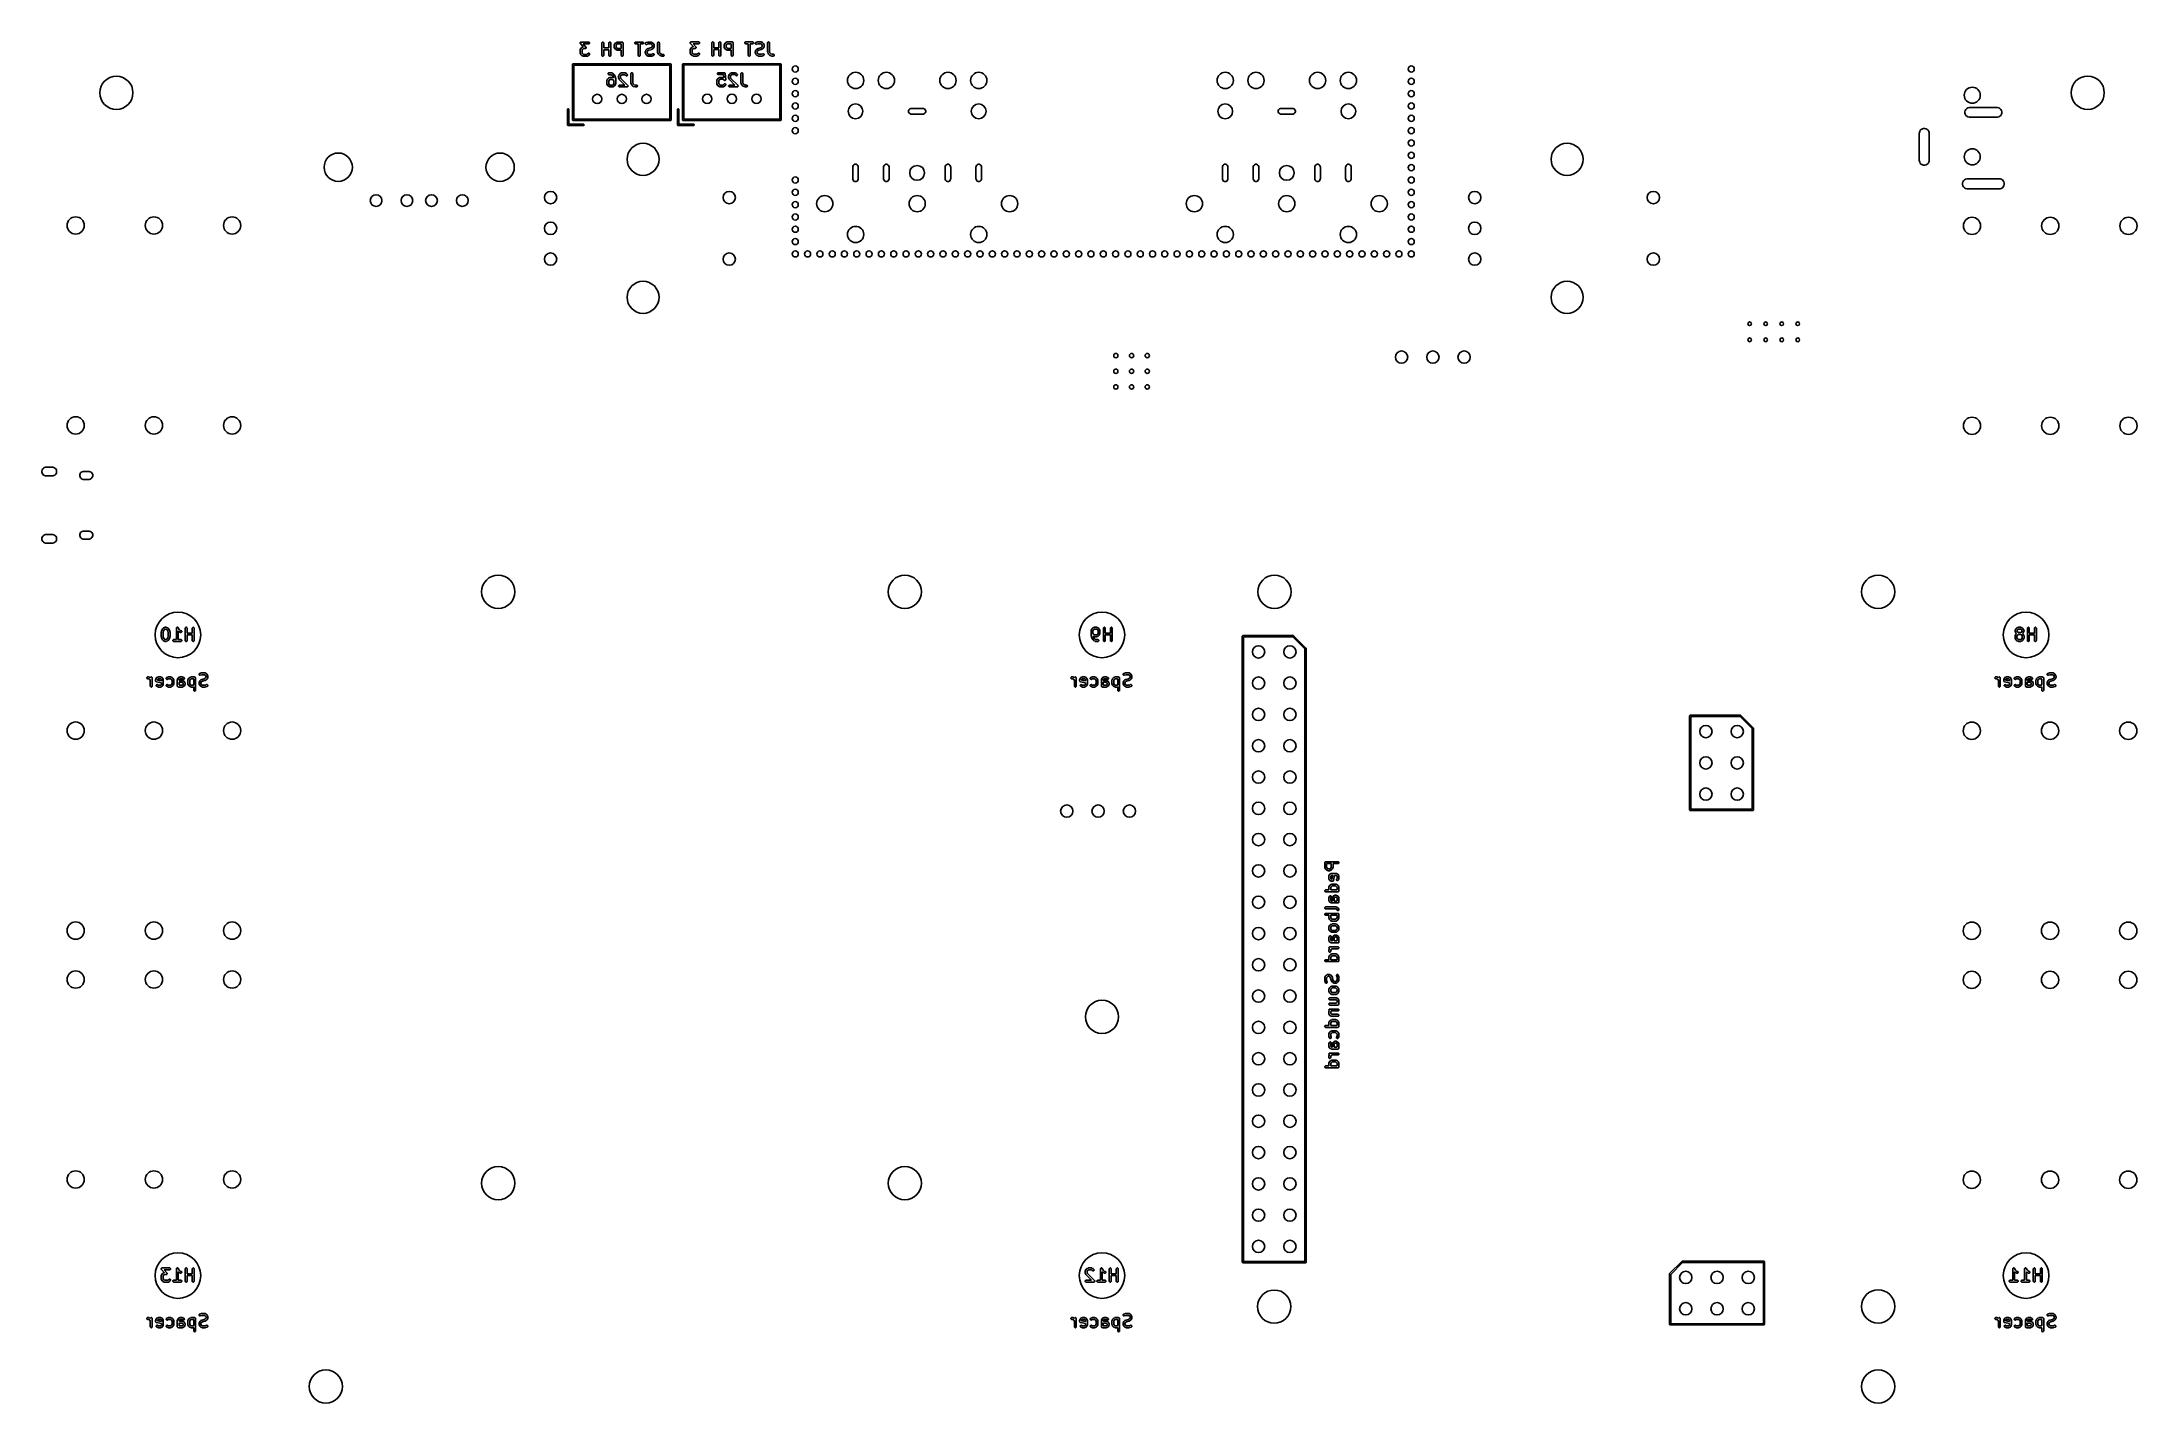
# Model space of a CAD drawing. Extents: x 0.75 to 7.44, y -5.09 to -0.74.
import ezdxf

# ---------------------------------------------------------------- set-up
doc = ezdxf.new("R2010")
doc.units = 0
doc.header["$MEASUREMENT"] = 0
doc.layers.add('BLACK', color=7, linetype='CONTINUOUS')

msp = doc.modelspace()

# ---------------------------------------------------------------- linework, layer by layer
at = {"layer": 'BLACK', "linetype": 'CONTINUOUS'}
for p, q in [((2.4664, -0.7457), (2.4665, -0.7456)), ((2.4664, -0.7462), (2.4664, -0.7457)), ((2.4664, -0.7466), (2.4664, -0.7462)), ((2.4664, -0.7467), (2.4664, -0.7466)), ((2.4664, -0.7468), (2.4664, -0.7467)), ((2.4666, -0.7473), (2.4664, -0.7468)), ((2.4664, -0.7682), (2.4665, -0.7681)), ((2.4664, -0.7687), (2.4664, -0.7682)), ((2.4664, -0.7781), (2.4664, -0.7687)), ((2.4664, -0.7787), (2.4664, -0.7781)), ((2.4665, -0.7788), (2.4664, -0.7787)), ((2.4665, -0.7455), (2.4667, -0.7451)), ((2.4665, -0.7456), (2.4665, -0.7455)), ((2.4665, -0.768), (2.4667, -0.7674)), ((2.4665, -0.7681), (2.4665, -0.768)), ((2.4665, -0.7789), (2.4665, -0.7788)), ((2.4667, -0.7794), (2.4665, -0.7789)), ((2.4668, -0.7477), (2.4666, -0.7473)), ((2.4667, -0.7451), (2.4669, -0.7446)), ((2.4667, -0.7674), (2.4685, -0.7637)), ((2.4685, -0.7832), (2.4667, -0.7794)), ((2.4668, -0.7478), (2.4668, -0.7477)), ((2.4669, -0.7479), (2.4668, -0.7478)), ((2.4669, -0.7446), (2.4669, -0.7445)), ((2.4669, -0.7445), (2.467, -0.7445)), ((2.4671, -0.7482), (2.4669, -0.7479)), ((2.4669, -0.7479), (2.4669, -0.7479)), ((2.467, -0.7445), (2.4673, -0.7441)), ((2.476, -0.7584), (2.4671, -0.7482)), ((2.4673, -0.7441), (2.4677, -0.7438)), ((2.4677, -0.7438), (2.4678, -0.7438)), ((2.4678, -0.7437), (2.4683, -0.7435)), ((2.4678, -0.7438), (2.4678, -0.7437)), ((2.4683, -0.7435), (2.4687, -0.7434)), ((2.4685, -0.7637), (2.4687, -0.7634)), ((2.4687, -0.7834), (2.4685, -0.7832)), ((2.4687, -0.7434), (2.4689, -0.7433)), ((2.4687, -0.7634), (2.4688, -0.7633)), ((2.4687, -0.7634), (2.4687, -0.7634)), ((2.4687, -0.7835), (2.4687, -0.7834)), ((2.4688, -0.7836), (2.4687, -0.7835)), ((2.4688, -0.7633), (2.4689, -0.7632)), ((2.4689, -0.7837), (2.4688, -0.7836)), ((2.4689, -0.7433), (2.4689, -0.7433)), ((2.4689, -0.7433), (2.469, -0.7433)), ((2.4689, -0.7631), (2.4691, -0.7629)), ((2.4689, -0.7632), (2.4689, -0.7631)), ((2.4691, -0.784), (2.4689, -0.7837)), ((2.4689, -0.7837), (2.4689, -0.7837)), ((2.469, -0.7433), (2.4693, -0.7433)), ((2.4691, -0.7629), (2.471, -0.761)), ((2.471, -0.7858), (2.4691, -0.784)), ((2.4693, -0.7433), (2.4937, -0.7433)), ((2.471, -0.761), (2.4712, -0.7609)), ((2.4712, -0.786), (2.471, -0.7858)), ((2.4712, -0.7608), (2.4713, -0.7607)), ((2.4712, -0.7609), (2.4712, -0.7608)), ((2.4712, -0.7861), (2.4712, -0.786)), ((2.4713, -0.7861), (2.4712, -0.7861)), ((2.4713, -0.7607), (2.4714, -0.7607)), ((2.4714, -0.7862), (2.4713, -0.7861)), ((2.4714, -0.7607), (2.4715, -0.7606)), ((2.4715, -0.7862), (2.4714, -0.7862)), ((2.4715, -0.7606), (2.4717, -0.7605)), ((2.4717, -0.7864), (2.4715, -0.7862)), ((2.4717, -0.7605), (2.4755, -0.7586)), ((2.4755, -0.7883), (2.4717, -0.7864)), ((2.4736, -0.7667), (2.4723, -0.7694)), ((2.4723, -0.7694), (2.4723, -0.7774)), ((2.4723, -0.7774), (2.4736, -0.7801)), ((2.4748, -0.7656), (2.4736, -0.7667)), ((2.4736, -0.7801), (2.4748, -0.7813)), ((2.4775, -0.7642), (2.4748, -0.7656)), ((2.4748, -0.7813), (2.4775, -0.7827)), ((2.4755, -0.7586), (2.476, -0.7584)), ((2.476, -0.7885), (2.4755, -0.7883)), ((2.4937, -0.7492), (2.4758, -0.7492)), ((2.4758, -0.7492), (2.4847, -0.7593)), ((2.4761, -0.7885), (2.476, -0.7885)), ((2.4762, -0.7885), (2.4761, -0.7885)), ((2.4768, -0.7886), (2.4762, -0.7885)), ((2.4881, -0.7886), (2.4768, -0.7886)), ((2.4824, -0.7642), (2.4775, -0.7642)), ((2.4775, -0.7827), (2.4874, -0.7827)), ((2.4827, -0.7642), (2.4824, -0.7642)), ((2.4828, -0.7642), (2.4827, -0.7642)), ((2.4829, -0.7642), (2.4828, -0.7642)), ((2.483, -0.7641), (2.4829, -0.7642)), ((2.4835, -0.764), (2.483, -0.7641)), ((2.4839, -0.7638), (2.4835, -0.764)), ((2.484, -0.7637), (2.4839, -0.7638)), ((2.4841, -0.7637), (2.484, -0.7637)), ((2.4844, -0.7634), (2.4841, -0.7637)), ((2.4848, -0.7631), (2.4844, -0.7634)), ((2.4847, -0.7593), (2.4848, -0.7596)), ((2.4848, -0.7596), (2.4849, -0.7596)), ((2.4849, -0.7629), (2.4848, -0.763)), ((2.4848, -0.763), (2.4848, -0.7631)), ((2.4849, -0.7596), (2.4849, -0.7597)), ((2.4849, -0.7597), (2.485, -0.7598)), ((2.4851, -0.7624), (2.4849, -0.7629)), ((2.485, -0.7598), (2.4851, -0.7602)), ((2.4851, -0.7602), (2.4853, -0.7607)), ((2.4853, -0.762), (2.4851, -0.7624)), ((2.4853, -0.7607), (2.4853, -0.7608)), ((2.4853, -0.7608), (2.4854, -0.7609)), ((2.4854, -0.7609), (2.4853, -0.7613)), ((2.4853, -0.7613), (2.4853, -0.7618)), ((2.4853, -0.7618), (2.4853, -0.7619)), ((2.4853, -0.7619), (2.4853, -0.762)), ((2.4874, -0.7827), (2.4901, -0.7813)), ((2.4886, -0.7885), (2.4881, -0.7886)), ((2.4887, -0.7885), (2.4886, -0.7885)), ((2.4888, -0.7885), (2.4887, -0.7885)), ((2.4894, -0.7883), (2.4888, -0.7885)), ((2.4931, -0.7864), (2.4894, -0.7883)), ((2.4901, -0.7813), (2.4916, -0.7798)), ((2.4916, -0.7798), (2.492, -0.7794)), ((2.492, -0.7794), (2.4931, -0.779)), ((2.4931, -0.779), (2.4943, -0.779)), ((2.4934, -0.7862), (2.4931, -0.7864)), ((2.4935, -0.7861), (2.4934, -0.7862)), ((2.4934, -0.7862), (2.4934, -0.7862)), ((2.4936, -0.7861), (2.4935, -0.7861)), ((2.4937, -0.786), (2.4936, -0.7861)), ((2.4937, -0.7433), (2.4943, -0.7434)), ((2.4943, -0.7491), (2.4937, -0.7492)), ((2.4939, -0.7858), (2.4937, -0.786)), ((2.4958, -0.784), (2.4939, -0.7858)), ((2.4943, -0.7434), (2.4953, -0.7438)), ((2.4953, -0.7487), (2.4943, -0.7491)), ((2.4943, -0.779), (2.4953, -0.7794)), ((2.4953, -0.7438), (2.4961, -0.7446)), ((2.4961, -0.7479), (2.4953, -0.7487)), ((2.4953, -0.7794), (2.4961, -0.7802)), ((2.4961, -0.7835), (2.4958, -0.784)), ((2.4961, -0.7446), (2.4966, -0.7457)), ((2.4966, -0.7468), (2.4961, -0.7479)), ((2.4961, -0.7802), (2.4966, -0.7813)), ((2.4966, -0.7824), (2.4961, -0.7835)), ((2.4966, -0.7457), (2.4966, -0.7468)), ((2.4966, -0.7813), (2.4966, -0.7824)), ((2.5357, -0.7463), (2.5358, -0.7457)), ((2.5357, -0.7856), (2.5357, -0.7463)), ((2.5358, -0.7862), (2.5357, -0.7856)), ((2.5358, -0.7457), (2.5362, -0.7446)), ((2.5362, -0.7873), (2.5358, -0.7862)), ((2.5362, -0.7446), (2.537, -0.7438)), ((2.537, -0.7881), (2.5362, -0.7873)), ((2.537, -0.7438), (2.5381, -0.7434)), ((2.5381, -0.7885), (2.537, -0.7881)), ((2.5381, -0.7434), (2.5393, -0.7434)), ((2.5393, -0.7885), (2.5381, -0.7885)), ((2.5393, -0.7434), (2.5403, -0.7438)), ((2.5403, -0.7881), (2.5393, -0.7885)), ((2.5403, -0.7438), (2.5411, -0.7446)), ((2.5411, -0.7873), (2.5403, -0.7881)), ((2.5411, -0.7446), (2.5416, -0.7457)), ((2.5416, -0.7862), (2.5411, -0.7873)), ((2.5416, -0.7457), (2.5416, -0.7463)), ((2.5416, -0.7463), (2.5416, -0.762)), ((2.5416, -0.762), (2.5582, -0.762)), ((2.5582, -0.768), (2.5416, -0.768)), ((2.5416, -0.768), (2.5416, -0.7856)), ((2.5416, -0.7856), (2.5416, -0.7862)), ((2.5582, -0.7463), (2.5583, -0.7457)), ((2.5582, -0.762), (2.5582, -0.7463)), ((2.5582, -0.7856), (2.5582, -0.768)), ((2.5583, -0.7862), (2.5582, -0.7856)), ((2.5583, -0.7457), (2.5587, -0.7446)), ((2.5587, -0.7873), (2.5583, -0.7862)), ((2.5587, -0.7446), (2.5595, -0.7438)), ((2.5595, -0.7881), (2.5587, -0.7873)), ((2.5595, -0.7438), (2.5606, -0.7434)), ((2.5606, -0.7885), (2.5595, -0.7881)), ((2.5606, -0.7434), (2.5617, -0.7434)), ((2.5617, -0.7885), (2.5606, -0.7885)), ((2.5617, -0.7434), (2.5628, -0.7438)), ((2.5628, -0.7881), (2.5617, -0.7885)), ((2.5628, -0.7438), (2.5636, -0.7446)), ((2.5636, -0.7873), (2.5628, -0.7881)), ((2.5636, -0.7446), (2.5641, -0.7457)), ((2.5641, -0.7862), (2.5636, -0.7873)), ((2.5641, -0.7457), (2.5641, -0.7463)), ((2.5641, -0.7463), (2.5641, -0.7856)), ((2.5641, -0.7856), (2.5641, -0.7862)), ((2.5751, -0.7538), (2.5752, -0.7532)), ((2.5751, -0.7594), (2.5751, -0.7538)), ((2.5752, -0.76), (2.5751, -0.7594)), ((2.5752, -0.753), (2.5754, -0.7524)), ((2.5752, -0.7531), (2.5752, -0.753)), ((2.5752, -0.7532), (2.5752, -0.7531)), ((2.5752, -0.7601), (2.5752, -0.76)), ((2.5752, -0.7602), (2.5752, -0.7601)), ((2.5754, -0.7607), (2.5752, -0.7602)), ((2.5754, -0.7524), (2.5773, -0.7487)), ((2.5773, -0.7644), (2.5754, -0.7607)), ((2.5773, -0.7487), (2.5774, -0.7484)), ((2.5774, -0.7647), (2.5773, -0.7644)), ((2.5774, -0.7484), (2.5775, -0.7484)), ((2.5775, -0.7648), (2.5774, -0.7647)), ((2.5775, -0.7483), (2.5776, -0.7482)), ((2.5775, -0.7484), (2.5775, -0.7483)), ((2.5776, -0.7649), (2.5775, -0.7648)), ((2.5775, -0.7648), (2.5775, -0.7648)), ((2.5776, -0.7481), (2.5778, -0.7479)), ((2.5776, -0.7482), (2.5776, -0.7481)), ((2.5776, -0.765), (2.5776, -0.7649)), ((2.5778, -0.7652), (2.5776, -0.765)), ((2.5778, -0.7479), (2.5797, -0.746)), ((2.5797, -0.7671), (2.5778, -0.7652)), ((2.5797, -0.746), (2.5799, -0.7459)), ((2.5799, -0.7673), (2.5797, -0.7671)), ((2.5799, -0.7459), (2.58, -0.7458)), ((2.58, -0.7673), (2.5799, -0.7673)), ((2.58, -0.7458), (2.5801, -0.7457)), ((2.5801, -0.7674), (2.58, -0.7673)), ((2.5801, -0.7457), (2.5802, -0.7457)), ((2.5802, -0.7675), (2.5801, -0.7674)), ((2.5802, -0.7456), (2.5805, -0.7455)), ((2.5802, -0.7457), (2.5802, -0.7456)), ((2.5805, -0.7676), (2.5802, -0.7675)), ((2.5802, -0.7675), (2.5802, -0.7675)), ((2.5805, -0.7455), (2.5842, -0.7436)), ((2.5842, -0.7695), (2.5805, -0.7676)), ((2.5823, -0.7518), (2.581, -0.7544)), ((2.581, -0.7544), (2.581, -0.7587)), ((2.581, -0.7587), (2.5823, -0.7614)), ((2.5835, -0.7506), (2.5823, -0.7518)), ((2.5823, -0.7614), (2.5835, -0.7626)), ((2.5862, -0.7492), (2.5835, -0.7506)), ((2.5835, -0.7626), (2.5862, -0.7639)), ((2.5842, -0.7436), (2.5848, -0.7434)), ((2.5848, -0.7697), (2.5842, -0.7695)), ((2.5848, -0.7434), (2.5849, -0.7434)), ((2.5849, -0.7697), (2.5848, -0.7697)), ((2.5849, -0.7434), (2.585, -0.7434)), ((2.585, -0.7698), (2.5849, -0.7697)), ((2.585, -0.7434), (2.5855, -0.7433)), ((2.5855, -0.7698), (2.585, -0.7698)), ((2.5855, -0.7433), (2.6005, -0.7433)), ((2.5976, -0.7698), (2.5855, -0.7698)), ((2.5976, -0.7492), (2.5862, -0.7492)), ((2.5862, -0.7639), (2.5976, -0.7639)), ((2.5976, -0.7639), (2.5976, -0.7492)), ((2.5976, -0.7856), (2.5976, -0.7698)), ((2.5976, -0.7862), (2.5976, -0.7856)), ((2.5981, -0.7873), (2.5976, -0.7862)), ((2.5989, -0.7881), (2.5981, -0.7873)), ((2.6, -0.7885), (2.5989, -0.7881)), ((2.6011, -0.7885), (2.6, -0.7885)), ((2.6005, -0.7433), (2.6011, -0.7434)), ((2.6011, -0.7434), (2.6022, -0.7438)), ((2.6022, -0.7881), (2.6011, -0.7885)), ((2.6022, -0.7438), (2.603, -0.7446)), ((2.603, -0.7873), (2.6022, -0.7881)), ((2.603, -0.7446), (2.6034, -0.7457)), ((2.6034, -0.7862), (2.603, -0.7873)), ((2.6034, -0.7457), (2.6035, -0.7463)), ((2.6035, -0.7856), (2.6034, -0.7862)), ((2.6035, -0.7463), (2.6035, -0.7856)), ((2.6408, -0.7457), (2.6412, -0.7446)), ((2.6408, -0.7468), (2.6408, -0.7457)), ((2.6412, -0.7479), (2.6408, -0.7468)), ((2.6412, -0.7446), (2.642, -0.7438)), ((2.642, -0.7487), (2.6412, -0.7479)), ((2.642, -0.7438), (2.6431, -0.7434)), ((2.6431, -0.7491), (2.642, -0.7487)), ((2.6431, -0.7434), (2.6437, -0.7433)), ((2.6437, -0.7492), (2.6431, -0.7491)), ((2.6437, -0.7433), (2.6662, -0.7433)), ((2.652, -0.7492), (2.6437, -0.7492)), ((2.652, -0.7856), (2.652, -0.7492)), ((2.652, -0.7862), (2.652, -0.7856)), ((2.6525, -0.7873), (2.652, -0.7862)), ((2.6533, -0.7881), (2.6525, -0.7873)), ((2.6543, -0.7885), (2.6533, -0.7881)), ((2.6555, -0.7885), (2.6543, -0.7885)), ((2.6566, -0.7881), (2.6555, -0.7885)), ((2.6574, -0.7873), (2.6566, -0.7881)), ((2.6578, -0.7862), (2.6574, -0.7873)), ((2.6579, -0.7856), (2.6578, -0.7862)), ((2.6662, -0.7492), (2.6579, -0.7492)), ((2.6579, -0.7492), (2.6579, -0.7856)), ((2.6662, -0.7433), (2.6667, -0.7434)), ((2.6667, -0.7491), (2.6662, -0.7492)), ((2.6667, -0.7434), (2.6678, -0.7438)), ((2.6678, -0.7487), (2.6667, -0.7491)), ((2.6678, -0.7438), (2.6686, -0.7446)), ((2.6686, -0.7479), (2.6678, -0.7487)), ((2.6686, -0.7446), (2.6691, -0.7457)), ((2.6691, -0.7468), (2.6686, -0.7479)), ((2.6691, -0.7457), (2.6691, -0.7468)), ((2.6745, -0.7485), (2.6746, -0.7473)), ((2.6748, -0.7496), (2.6745, -0.7485)), ((2.6745, -0.7738), (2.6746, -0.7737)), ((2.6745, -0.7744), (2.6745, -0.7738)), ((2.6745, -0.7781), (2.6745, -0.7744)), ((2.6745, -0.7787), (2.6745, -0.7781)), ((2.6746, -0.7788), (2.6745, -0.7787)), ((2.6746, -0.7473), (2.6751, -0.7463)), ((2.6746, -0.7736), (2.6748, -0.7731)), ((2.6746, -0.7737), (2.6746, -0.7736)), ((2.6746, -0.7789), (2.6746, -0.7788)), ((2.6748, -0.7794), (2.6746, -0.7789)), ((2.6756, -0.7505), (2.6748, -0.7496)), ((2.6748, -0.7731), (2.6766, -0.7693)), ((2.6766, -0.7832), (2.6748, -0.7794)), ((2.6751, -0.7463), (2.6759, -0.7456)), ((2.6766, -0.751), (2.6756, -0.7505)), ((2.6759, -0.7456), (2.6765, -0.7453)), ((2.6765, -0.7453), (2.6821, -0.7435)), ((2.6778, -0.7511), (2.6766, -0.751)), ((2.6766, -0.7693), (2.6768, -0.7691)), ((2.6768, -0.7834), (2.6766, -0.7832)), ((2.6768, -0.769), (2.6769, -0.7689)), ((2.6768, -0.7691), (2.6768, -0.769)), ((2.6768, -0.7835), (2.6768, -0.7834)), ((2.6769, -0.7836), (2.6768, -0.7835)), ((2.6769, -0.7689), (2.677, -0.7688)), ((2.677, -0.7837), (2.6769, -0.7836)), ((2.677, -0.7688), (2.6772, -0.7685)), ((2.677, -0.7688), (2.677, -0.7688)), ((2.6772, -0.784), (2.677, -0.7837)), ((2.677, -0.7837), (2.677, -0.7837)), ((2.6772, -0.7685), (2.6791, -0.7667)), ((2.6791, -0.7858), (2.6772, -0.784)), ((2.6783, -0.7509), (2.6778, -0.7511)), ((2.6835, -0.7492), (2.6783, -0.7509)), ((2.6791, -0.7667), (2.6793, -0.7665)), ((2.6793, -0.786), (2.6791, -0.7858)), ((2.6793, -0.7665), (2.6793, -0.7664)), ((2.6793, -0.7664), (2.6794, -0.7664)), ((2.6793, -0.7861), (2.6793, -0.786)), ((2.6794, -0.7861), (2.6793, -0.7861)), ((2.6794, -0.7664), (2.6795, -0.7663)), ((2.6795, -0.7862), (2.6794, -0.7861)), ((2.6795, -0.7663), (2.6796, -0.7663)), ((2.6796, -0.7862), (2.6795, -0.7862)), ((2.6796, -0.7663), (2.6798, -0.7661)), ((2.6798, -0.7864), (2.6796, -0.7862)), ((2.6798, -0.7661), (2.6836, -0.7642)), ((2.6836, -0.7883), (2.6798, -0.7864)), ((2.6817, -0.7724), (2.6804, -0.7751)), ((2.6804, -0.7751), (2.6804, -0.7774)), ((2.6804, -0.7774), (2.6817, -0.7801)), ((2.6829, -0.7712), (2.6817, -0.7724)), ((2.6817, -0.7801), (2.6829, -0.7813)), ((2.6821, -0.7435), (2.6824, -0.7434)), ((2.6824, -0.7434), (2.6825, -0.7434)), ((2.6825, -0.7434), (2.6826, -0.7433)), ((2.6826, -0.7433), (2.6827, -0.7433)), ((2.6827, -0.7433), (2.6827, -0.7433)), ((2.6827, -0.7433), (2.683, -0.7433)), ((2.6859, -0.7697), (2.6829, -0.7712)), ((2.6829, -0.7813), (2.6856, -0.7827)), ((2.683, -0.7433), (2.6924, -0.7433)), ((2.6917, -0.7492), (2.6835, -0.7492)), ((2.6836, -0.7642), (2.6839, -0.7641)), ((2.6836, -0.7642), (2.6836, -0.7642)), ((2.6836, -0.7642), (2.6836, -0.7642)), ((2.6841, -0.7885), (2.6836, -0.7883)), ((2.6839, -0.7641), (2.6841, -0.764)), ((2.6841, -0.764), (2.6841, -0.764)), ((2.6841, -0.764), (2.6842, -0.764)), ((2.6842, -0.7885), (2.6841, -0.7885)), ((2.6842, -0.764), (2.6914, -0.7622)), ((2.6843, -0.7885), (2.6842, -0.7885)), ((2.6849, -0.7886), (2.6843, -0.7885)), ((2.6943, -0.7886), (2.6849, -0.7886)), ((2.6856, -0.7827), (2.6938, -0.7827)), ((2.6931, -0.7679), (2.6859, -0.7697)), ((2.6914, -0.7622), (2.6944, -0.7607)), ((2.6944, -0.7506), (2.6917, -0.7492)), ((2.6924, -0.7433), (2.693, -0.7434)), ((2.693, -0.7434), (2.6931, -0.7434)), ((2.6931, -0.7434), (2.6932, -0.7434)), ((2.6932, -0.7678), (2.6931, -0.7679)), ((2.6932, -0.7434), (2.6937, -0.7436)), ((2.6934, -0.7678), (2.6932, -0.7678)), ((2.6932, -0.7678), (2.6932, -0.7678)), ((2.6937, -0.7677), (2.6934, -0.7678)), ((2.6937, -0.7436), (2.6975, -0.7455)), ((2.6975, -0.7658), (2.6937, -0.7676)), ((2.6937, -0.7676), (2.6937, -0.7677)), ((2.6937, -0.7677), (2.6937, -0.7677)), ((2.6938, -0.7827), (2.699, -0.7809)), ((2.6946, -0.7885), (2.6943, -0.7886)), ((2.6956, -0.7518), (2.6944, -0.7506)), ((2.6944, -0.7607), (2.6956, -0.7595)), ((2.6947, -0.7886), (2.6946, -0.7885)), ((2.6948, -0.7885), (2.6947, -0.7886)), ((2.6949, -0.7885), (2.6948, -0.7885)), ((2.6952, -0.7884), (2.6949, -0.7885)), ((2.6949, -0.7885), (2.6949, -0.7885)), ((2.7008, -0.7865), (2.6952, -0.7884)), ((2.697, -0.7544), (2.6956, -0.7518)), ((2.6956, -0.7595), (2.697, -0.7568)), ((2.697, -0.7568), (2.697, -0.7544)), ((2.6975, -0.7455), (2.6977, -0.7456)), ((2.6977, -0.7656), (2.6975, -0.7658)), ((2.6977, -0.7456), (2.6978, -0.7457)), ((2.6978, -0.7656), (2.6977, -0.7656)), ((2.6978, -0.7457), (2.6979, -0.7457)), ((2.6979, -0.7655), (2.6978, -0.7656)), ((2.6979, -0.7457), (2.698, -0.7458)), ((2.698, -0.7655), (2.6979, -0.7655)), ((2.698, -0.7458), (2.698, -0.7459)), ((2.698, -0.7459), (2.6982, -0.746)), ((2.6982, -0.7652), (2.698, -0.7654)), ((2.698, -0.7654), (2.698, -0.7655)), ((2.6982, -0.746), (2.7001, -0.7479)), ((2.7001, -0.7633), (2.6982, -0.7652)), ((2.699, -0.7809), (2.6995, -0.7808)), ((2.6995, -0.7808), (2.7007, -0.7809)), ((2.7001, -0.7479), (2.7003, -0.7481)), ((2.7003, -0.7631), (2.7001, -0.7633)), ((2.7003, -0.7481), (2.7004, -0.7482)), ((2.7004, -0.7631), (2.7003, -0.7631)), ((2.7004, -0.7482), (2.7004, -0.7483)), ((2.7004, -0.7483), (2.7005, -0.7484)), ((2.7005, -0.7629), (2.7004, -0.763)), ((2.7004, -0.763), (2.7004, -0.7631)), ((2.7005, -0.7484), (2.7005, -0.7484)), ((2.7005, -0.7484), (2.7007, -0.7487)), ((2.7007, -0.7626), (2.7005, -0.7628)), ((2.7005, -0.7628), (2.7005, -0.7629)), ((2.7007, -0.7487), (2.7025, -0.7524)), ((2.7025, -0.7588), (2.7007, -0.7626)), ((2.7007, -0.7809), (2.7017, -0.7814)), ((2.7014, -0.7863), (2.7008, -0.7865)), ((2.7022, -0.7856), (2.7014, -0.7863)), ((2.7017, -0.7814), (2.7025, -0.7823)), ((2.7028, -0.7845), (2.7022, -0.7856)), ((2.7025, -0.7524), (2.7028, -0.753)), ((2.7028, -0.7583), (2.7025, -0.7588)), ((2.7025, -0.7823), (2.7028, -0.7834)), ((2.7028, -0.753), (2.7028, -0.7531)), ((2.7028, -0.7531), (2.7028, -0.7532)), ((2.7028, -0.7532), (2.7029, -0.7538)), ((2.7029, -0.7575), (2.7028, -0.7581)), ((2.7028, -0.7581), (2.7028, -0.7582)), ((2.7028, -0.7582), (2.7028, -0.7583)), ((2.7028, -0.7834), (2.7028, -0.7845)), ((2.7029, -0.7538), (2.7029, -0.7575)), ((2.7138, -0.7463), (2.7139, -0.7457)), ((2.7138, -0.7744), (2.7138, -0.7463)), ((2.7139, -0.7747), (2.7138, -0.7744)), ((2.7139, -0.7748), (2.7138, -0.7747)), ((2.7138, -0.7747), (2.7139, -0.7747)), ((2.7139, -0.7457), (2.7143, -0.7446)), ((2.7139, -0.775), (2.7139, -0.7748)), ((2.714, -0.7753), (2.7139, -0.775)), ((2.7139, -0.775), (2.7139, -0.775)), ((2.7159, -0.7809), (2.714, -0.7753)), ((2.7143, -0.7446), (2.7151, -0.7438)), ((2.7151, -0.7438), (2.7162, -0.7434)), ((2.7161, -0.7815), (2.7159, -0.7809)), ((2.7162, -0.7815), (2.7161, -0.7815)), ((2.7162, -0.7434), (2.7174, -0.7434)), ((2.7162, -0.7816), (2.7162, -0.7815)), ((2.7166, -0.7821), (2.7162, -0.7816)), ((2.7203, -0.7858), (2.7166, -0.7821)), ((2.7174, -0.7434), (2.7184, -0.7438)), ((2.7184, -0.7438), (2.7192, -0.7446)), ((2.7192, -0.7446), (2.7197, -0.7457)), ((2.7197, -0.7457), (2.7197, -0.7463)), ((2.7197, -0.7463), (2.7197, -0.7739)), ((2.7197, -0.7739), (2.7212, -0.7784)), ((2.7208, -0.7862), (2.7203, -0.7858)), ((2.7209, -0.7862), (2.7208, -0.7862)), ((2.7209, -0.7863), (2.7209, -0.7862)), ((2.7215, -0.7865), (2.7209, -0.7863)), ((2.7212, -0.7784), (2.724, -0.7812)), ((2.7271, -0.7884), (2.7215, -0.7865)), ((2.724, -0.7812), (2.7285, -0.7827)), ((2.7274, -0.7885), (2.7271, -0.7884)), ((2.7275, -0.7885), (2.7274, -0.7885)), ((2.7276, -0.7885), (2.7275, -0.7885)), ((2.7277, -0.7886), (2.7276, -0.7885)), ((2.728, -0.7886), (2.7277, -0.7885)), ((2.7277, -0.7885), (2.7277, -0.7886)), ((2.7318, -0.7886), (2.728, -0.7886)), ((2.7285, -0.7827), (2.7318, -0.7827)), ((2.7318, -0.7827), (2.7324, -0.7827)), ((2.7324, -0.7885), (2.7318, -0.7886)), ((2.7324, -0.7827), (2.7334, -0.7832)), ((2.7334, -0.7881), (2.7324, -0.7885)), ((2.7334, -0.7832), (2.7342, -0.784)), ((2.7342, -0.7873), (2.7334, -0.7881)), ((2.7342, -0.784), (2.7347, -0.785)), ((2.7347, -0.7862), (2.7342, -0.7873)), ((2.7347, -0.785), (2.7347, -0.7862)), ((2.8179, -0.7684), (2.818, -0.7678)), ((2.8179, -0.7777), (2.8179, -0.7684)), ((2.818, -0.7783), (2.8179, -0.7777)), ((2.818, -0.7451), (2.8182, -0.7447)), ((2.818, -0.7452), (2.818, -0.7451)), ((2.818, -0.7453), (2.818, -0.7452)), ((2.818, -0.7458), (2.818, -0.7453)), ((2.818, -0.7462), (2.818, -0.7458)), ((2.818, -0.7463), (2.818, -0.7462)), ((2.818, -0.7464), (2.818, -0.7463)), ((2.8182, -0.7469), (2.818, -0.7464)), ((2.818, -0.7676), (2.8182, -0.767)), ((2.818, -0.7677), (2.818, -0.7676)), ((2.818, -0.7678), (2.818, -0.7677)), ((2.818, -0.7784), (2.818, -0.7783)), ((2.818, -0.7785), (2.818, -0.7784)), ((2.8182, -0.7791), (2.818, -0.7785)), ((2.8182, -0.7447), (2.8184, -0.7442)), ((2.8183, -0.7473), (2.8182, -0.7469)), ((2.8182, -0.767), (2.8201, -0.7633)), ((2.8201, -0.7828), (2.8182, -0.7791)), ((2.8184, -0.7474), (2.8183, -0.7473)), ((2.8184, -0.7442), (2.8185, -0.7441)), ((2.8184, -0.7475), (2.8184, -0.7474)), ((2.8185, -0.7476), (2.8184, -0.7475)), ((2.8185, -0.7441), (2.8189, -0.7437)), ((2.8185, -0.7441), (2.8185, -0.7441)), ((2.8187, -0.7478), (2.8185, -0.7476)), ((2.8276, -0.758), (2.8187, -0.7478)), ((2.8189, -0.7437), (2.8192, -0.7434)), ((2.8192, -0.7434), (2.8193, -0.7434)), ((2.8193, -0.7434), (2.8194, -0.7433)), ((2.8194, -0.7433), (2.8199, -0.7431)), ((2.8199, -0.7431), (2.8203, -0.743)), ((2.8201, -0.7633), (2.8203, -0.763)), ((2.8203, -0.783), (2.8201, -0.7828)), ((2.8203, -0.743), (2.8204, -0.7429)), ((2.8203, -0.763), (2.8204, -0.7629)), ((2.8203, -0.763), (2.8203, -0.763)), ((2.8203, -0.7831), (2.8203, -0.783)), ((2.8204, -0.7832), (2.8203, -0.7831)), ((2.8204, -0.7429), (2.8205, -0.7429)), ((2.8204, -0.7628), (2.8205, -0.7627)), ((2.8204, -0.7629), (2.8204, -0.7628)), ((2.8204, -0.7833), (2.8204, -0.7832)), ((2.8205, -0.7833), (2.8204, -0.7833)), ((2.8205, -0.7429), (2.8206, -0.7429)), ((2.8205, -0.7627), (2.8207, -0.7625)), ((2.8207, -0.7836), (2.8205, -0.7833)), ((2.8206, -0.7429), (2.8209, -0.7429)), ((2.8207, -0.7625), (2.8225, -0.7606)), ((2.8225, -0.7854), (2.8207, -0.7836)), ((2.8209, -0.7429), (2.8453, -0.7429)), ((2.8225, -0.7606), (2.8228, -0.7605)), ((2.8228, -0.7856), (2.8225, -0.7854)), ((2.8228, -0.7604), (2.8229, -0.7603)), ((2.8228, -0.7605), (2.8228, -0.7604)), ((2.8228, -0.7857), (2.8228, -0.7856)), ((2.8229, -0.7857), (2.8228, -0.7857)), ((2.8229, -0.7603), (2.823, -0.7603)), ((2.823, -0.7858), (2.8229, -0.7857)), ((2.823, -0.7603), (2.8231, -0.7602)), ((2.8231, -0.7858), (2.823, -0.7858)), ((2.8231, -0.7602), (2.8233, -0.7601)), ((2.8233, -0.786), (2.8231, -0.7858)), ((2.8233, -0.7601), (2.8271, -0.7582)), ((2.8271, -0.7879), (2.8233, -0.786)), ((2.8252, -0.7664), (2.8238, -0.7691)), ((2.8238, -0.7691), (2.8238, -0.777)), ((2.8238, -0.777), (2.8252, -0.7797)), ((2.8264, -0.7652), (2.8252, -0.7664)), ((2.8252, -0.7797), (2.8264, -0.7809)), ((2.8291, -0.7638), (2.8264, -0.7652)), ((2.8264, -0.7809), (2.8291, -0.7823)), ((2.8271, -0.7582), (2.8276, -0.758)), ((2.8276, -0.7881), (2.8271, -0.7879)), ((2.8453, -0.7488), (2.8274, -0.7488)), ((2.8274, -0.7488), (2.8362, -0.7589)), ((2.8277, -0.7881), (2.8276, -0.7881)), ((2.8278, -0.7881), (2.8277, -0.7881)), ((2.8284, -0.7882), (2.8278, -0.7881)), ((2.8396, -0.7882), (2.8284, -0.7882)), ((2.834, -0.7638), (2.8291, -0.7638)), ((2.8291, -0.7823), (2.8389, -0.7823)), ((2.8343, -0.7638), (2.834, -0.7638)), ((2.8344, -0.7638), (2.8343, -0.7638)), ((2.8346, -0.7638), (2.8344, -0.7638)), ((2.8344, -0.7638), (2.8344, -0.7638)), ((2.835, -0.7636), (2.8346, -0.7638)), ((2.8355, -0.7634), (2.835, -0.7636)), ((2.8356, -0.7634), (2.8355, -0.7634)), ((2.836, -0.763), (2.8356, -0.7633)), ((2.8356, -0.7633), (2.8356, -0.7634)), ((2.8363, -0.7627), (2.836, -0.763)), ((2.8362, -0.7589), (2.8364, -0.7592)), ((2.8364, -0.7626), (2.8363, -0.7627)), ((2.8364, -0.7592), (2.8365, -0.7592)), ((2.8365, -0.7625), (2.8364, -0.7626)), ((2.8365, -0.7592), (2.8365, -0.7593)), ((2.8365, -0.7593), (2.8366, -0.7594)), ((2.8366, -0.7621), (2.8365, -0.7625)), ((2.8366, -0.7594), (2.8367, -0.7598)), ((2.8369, -0.7616), (2.8366, -0.7621)), ((2.8367, -0.7598), (2.8369, -0.7603)), ((2.8369, -0.7603), (2.8369, -0.7604)), ((2.8369, -0.7604), (2.8369, -0.7605)), ((2.8369, -0.7605), (2.8369, -0.761)), ((2.8369, -0.761), (2.8369, -0.7614)), ((2.8369, -0.7614), (2.8369, -0.7615)), ((2.8369, -0.7615), (2.8369, -0.7616)), ((2.8389, -0.7823), (2.8416, -0.7809)), ((2.8402, -0.7881), (2.8396, -0.7882)), ((2.8403, -0.7881), (2.8402, -0.7881)), ((2.8404, -0.7881), (2.8403, -0.7881)), ((2.841, -0.7879), (2.8404, -0.7881)), ((2.8447, -0.786), (2.841, -0.7879)), ((2.8416, -0.7809), (2.8432, -0.7794)), ((2.8432, -0.7794), (2.8436, -0.779)), ((2.8436, -0.779), (2.8447, -0.7786)), ((2.8447, -0.7786), (2.8458, -0.7786)), ((2.845, -0.7858), (2.8447, -0.786)), ((2.8451, -0.7857), (2.845, -0.7858)), ((2.845, -0.7858), (2.845, -0.7858)), ((2.8452, -0.7857), (2.8451, -0.7857)), ((2.8455, -0.7854), (2.8452, -0.7856)), ((2.8452, -0.7856), (2.8452, -0.7857)), ((2.8453, -0.7429), (2.8458, -0.743)), ((2.8458, -0.7488), (2.8453, -0.7488)), ((2.8473, -0.7836), (2.8455, -0.7854)), ((2.8458, -0.743), (2.8469, -0.7434)), ((2.8469, -0.7483), (2.8458, -0.7488)), ((2.8458, -0.7786), (2.8469, -0.779)), ((2.8469, -0.7434), (2.8477, -0.7442)), ((2.8477, -0.7475), (2.8469, -0.7483)), ((2.8469, -0.779), (2.8477, -0.7798)), ((2.8477, -0.7831), (2.8473, -0.7836)), ((2.8477, -0.7442), (2.8482, -0.7453)), ((2.8482, -0.7464), (2.8477, -0.7475)), ((2.8477, -0.7798), (2.8482, -0.7809)), ((2.8482, -0.7821), (2.8477, -0.7831)), ((2.8482, -0.7453), (2.8482, -0.7464)), ((2.8482, -0.7809), (2.8482, -0.7821)), ((2.8873, -0.7459), (2.8874, -0.7453)), ((2.8873, -0.7852), (2.8873, -0.7459)), ((2.8874, -0.7858), (2.8873, -0.7852)), ((2.8874, -0.7453), (2.8878, -0.7442)), ((2.8878, -0.7869), (2.8874, -0.7858)), ((2.8878, -0.7442), (2.8886, -0.7434)), ((2.8886, -0.7877), (2.8878, -0.7869)), ((2.8886, -0.7434), (2.8897, -0.743)), ((2.8897, -0.7881), (2.8886, -0.7877)), ((2.8897, -0.743), (2.8908, -0.743)), ((2.8908, -0.7881), (2.8897, -0.7881)), ((2.8908, -0.743), (2.8919, -0.7434)), ((2.8919, -0.7877), (2.8908, -0.7881)), ((2.8919, -0.7434), (2.8927, -0.7442)), ((2.8927, -0.7869), (2.8919, -0.7877)), ((2.8927, -0.7442), (2.8931, -0.7453)), ((2.8931, -0.7858), (2.8927, -0.7869)), ((2.8931, -0.7453), (2.8932, -0.7459)), ((2.8932, -0.7852), (2.8931, -0.7858)), ((2.8932, -0.7459), (2.8932, -0.7617)), ((2.8932, -0.7617), (2.9098, -0.7617)), ((2.9098, -0.7676), (2.8932, -0.7676)), ((2.8932, -0.7676), (2.8932, -0.7852)), ((2.9098, -0.7459), (2.9099, -0.7453)), ((2.9098, -0.7617), (2.9098, -0.7459)), ((2.9098, -0.7852), (2.9098, -0.7676)), ((2.9099, -0.7858), (2.9098, -0.7852)), ((2.9099, -0.7453), (2.9103, -0.7442)), ((2.9103, -0.7869), (2.9099, -0.7858)), ((2.9103, -0.7442), (2.9111, -0.7434)), ((2.9111, -0.7877), (2.9103, -0.7869)), ((2.9111, -0.7434), (2.9122, -0.743)), ((2.9122, -0.7881), (2.9111, -0.7877)), ((2.9122, -0.743), (2.9133, -0.743)), ((2.9133, -0.7881), (2.9122, -0.7881)), ((2.9133, -0.743), (2.9144, -0.7434)), ((2.9144, -0.7877), (2.9133, -0.7881)), ((2.9144, -0.7434), (2.9152, -0.7442)), ((2.9152, -0.7869), (2.9144, -0.7877)), ((2.9152, -0.7442), (2.9156, -0.7453)), ((2.9156, -0.7858), (2.9152, -0.7869)), ((2.9156, -0.7453), (2.9157, -0.7459)), ((2.9157, -0.7852), (2.9156, -0.7858)), ((2.9157, -0.7459), (2.9157, -0.7852)), ((2.9267, -0.7528), (2.9268, -0.7527)), ((2.9267, -0.7534), (2.9267, -0.7528)), ((2.9267, -0.759), (2.9267, -0.7534)), ((2.9267, -0.7596), (2.9267, -0.759)), ((2.9268, -0.7597), (2.9267, -0.7596)), ((2.9268, -0.7526), (2.927, -0.752)), ((2.9268, -0.7527), (2.9268, -0.7526)), ((2.9268, -0.7598), (2.9268, -0.7597)), ((2.927, -0.7603), (2.9268, -0.7598)), ((2.927, -0.752), (2.9289, -0.7483)), ((2.9289, -0.7641), (2.927, -0.7603)), ((2.9289, -0.7483), (2.929, -0.748)), ((2.929, -0.7643), (2.9289, -0.7641)), ((2.929, -0.748), (2.9291, -0.7479)), ((2.929, -0.748), (2.929, -0.748)), ((2.929, -0.7644), (2.929, -0.7643)), ((2.9291, -0.7645), (2.929, -0.7644)), ((2.9291, -0.7479), (2.9292, -0.7478)), ((2.9292, -0.7645), (2.9291, -0.7645)), ((2.9292, -0.7477), (2.9294, -0.7475)), ((2.9292, -0.7478), (2.9292, -0.7477)), ((2.9292, -0.7646), (2.9292, -0.7645)), ((2.9294, -0.7648), (2.9292, -0.7646)), ((2.9294, -0.7475), (2.9313, -0.7456)), ((2.9313, -0.7667), (2.9294, -0.7648)), ((2.9313, -0.7456), (2.9315, -0.7455)), ((2.9315, -0.7669), (2.9313, -0.7667)), ((2.9315, -0.7455), (2.9316, -0.7454)), ((2.9316, -0.7669), (2.9315, -0.7669)), ((2.9316, -0.7454), (2.9316, -0.7453)), ((2.9316, -0.7453), (2.9317, -0.7453)), ((2.9316, -0.767), (2.9316, -0.7669)), ((2.9317, -0.7671), (2.9316, -0.767)), ((2.9317, -0.7453), (2.9318, -0.7452)), ((2.9318, -0.7671), (2.9317, -0.7671)), ((2.9318, -0.7452), (2.9321, -0.7451)), ((2.9321, -0.7672), (2.9318, -0.7671)), ((2.9321, -0.7451), (2.9358, -0.7432)), ((2.9358, -0.7691), (2.9321, -0.7672)), ((2.9339, -0.7514), (2.9326, -0.7541)), ((2.9326, -0.7541), (2.9326, -0.7583)), ((2.9326, -0.7583), (2.9339, -0.761)), ((2.9351, -0.7502), (2.9339, -0.7514)), ((2.9339, -0.761), (2.9351, -0.7622)), ((2.9378, -0.7488), (2.9351, -0.7502)), ((2.9351, -0.7622), (2.9378, -0.7635)), ((2.9358, -0.7432), (2.9363, -0.743)), ((2.9363, -0.7693), (2.9358, -0.7691)), ((2.9363, -0.743), (2.9364, -0.743)), ((2.9364, -0.7693), (2.9363, -0.7693)), ((2.9364, -0.743), (2.9365, -0.743)), ((2.9365, -0.7694), (2.9364, -0.7693)), ((2.9365, -0.743), (2.9371, -0.7429)), ((2.9371, -0.7694), (2.9365, -0.7694)), ((2.9371, -0.7429), (2.9521, -0.7429)), ((2.9492, -0.7694), (2.9371, -0.7694)), ((2.9492, -0.7488), (2.9378, -0.7488)), ((2.9378, -0.7635), (2.9492, -0.7635)), ((2.9492, -0.7635), (2.9492, -0.7488)), ((2.9492, -0.7852), (2.9492, -0.7694)), ((2.9492, -0.7858), (2.9492, -0.7852)), ((2.9497, -0.7869), (2.9492, -0.7858)), ((2.9505, -0.7877), (2.9497, -0.7869)), ((2.9515, -0.7881), (2.9505, -0.7877)), ((2.9527, -0.7881), (2.9515, -0.7881)), ((2.9521, -0.7429), (2.9527, -0.743)), ((2.9527, -0.743), (2.9538, -0.7434)), ((2.9538, -0.7877), (2.9527, -0.7881)), ((2.9538, -0.7434), (2.9546, -0.7442)), ((2.9546, -0.7869), (2.9538, -0.7877)), ((2.9546, -0.7442), (2.955, -0.7453)), ((2.955, -0.7858), (2.9546, -0.7869)), ((2.955, -0.7453), (2.9551, -0.7459)), ((2.9551, -0.7852), (2.955, -0.7858)), ((2.9551, -0.7459), (2.9551, -0.7852)), ((2.9923, -0.7453), (2.9928, -0.7442)), ((2.9923, -0.7464), (2.9923, -0.7453)), ((2.9928, -0.7475), (2.9923, -0.7464)), ((2.9928, -0.7442), (2.9936, -0.7434)), ((2.9936, -0.7483), (2.9928, -0.7475)), ((2.9936, -0.7434), (2.9947, -0.743)), ((2.9947, -0.7488), (2.9936, -0.7483)), ((2.9947, -0.743), (2.9952, -0.7429)), ((2.9952, -0.7488), (2.9947, -0.7488)), ((2.9952, -0.7429), (3.0177, -0.7429)), ((3.0035, -0.7488), (2.9952, -0.7488)), ((3.0035, -0.7852), (3.0035, -0.7488)), ((3.0036, -0.7858), (3.0035, -0.7852)), ((3.004, -0.7869), (3.0036, -0.7858)), ((3.0048, -0.7877), (3.004, -0.7869)), ((3.0059, -0.7881), (3.0048, -0.7877)), ((3.0071, -0.7881), (3.0059, -0.7881)), ((3.0081, -0.7877), (3.0071, -0.7881)), ((3.0089, -0.7869), (3.0081, -0.7877)), ((3.0094, -0.7858), (3.0089, -0.7869)), ((3.0177, -0.7488), (3.0094, -0.7488)), ((3.0094, -0.7488), (3.0094, -0.7852)), ((3.0094, -0.7852), (3.0094, -0.7858)), ((3.0177, -0.7429), (3.0183, -0.743)), ((3.0183, -0.7488), (3.0177, -0.7488)), ((3.0183, -0.743), (3.0194, -0.7434)), ((3.0194, -0.7483), (3.0183, -0.7488)), ((3.0194, -0.7434), (3.0202, -0.7442)), ((3.0202, -0.7475), (3.0194, -0.7483)), ((3.0202, -0.7442), (3.0206, -0.7453)), ((3.0206, -0.7464), (3.0202, -0.7475)), ((3.0206, -0.7453), (3.0206, -0.7464)), ((3.026, -0.774), (3.0261, -0.7734)), ((3.026, -0.7777), (3.026, -0.774)), ((3.0261, -0.7783), (3.026, -0.7777)), ((3.0261, -0.747), (3.0267, -0.7459)), ((3.0261, -0.7481), (3.0261, -0.747)), ((3.0264, -0.7492), (3.0261, -0.7481)), ((3.0261, -0.7732), (3.0263, -0.7727)), ((3.0261, -0.7733), (3.0261, -0.7732)), ((3.0261, -0.7734), (3.0261, -0.7733)), ((3.0261, -0.7784), (3.0261, -0.7783)), ((3.0261, -0.7785), (3.0261, -0.7784)), ((3.0263, -0.7791), (3.0261, -0.7785)), ((3.0263, -0.7727), (3.0282, -0.7689)), ((3.0282, -0.7828), (3.0263, -0.7791)), ((3.0272, -0.7501), (3.0264, -0.7492)), ((3.0267, -0.7459), (3.0275, -0.7452)), ((3.0282, -0.7506), (3.0272, -0.7501)), ((3.0275, -0.7452), (3.0281, -0.7449)), ((3.0281, -0.7449), (3.0337, -0.7431)), ((3.0294, -0.7507), (3.0282, -0.7506)), ((3.0282, -0.7689), (3.0284, -0.7687)), ((3.0284, -0.783), (3.0282, -0.7828)), ((3.0284, -0.7686), (3.0285, -0.7685)), ((3.0284, -0.7687), (3.0284, -0.7686)), ((3.0284, -0.7831), (3.0284, -0.783)), ((3.0285, -0.7832), (3.0284, -0.7831)), ((3.0285, -0.7685), (3.0285, -0.7684)), ((3.0285, -0.7684), (3.0286, -0.7684)), ((3.0285, -0.7833), (3.0285, -0.7832)), ((3.0286, -0.7833), (3.0285, -0.7833)), ((3.0286, -0.7684), (3.0288, -0.7681)), ((3.0288, -0.7836), (3.0286, -0.7833)), ((3.0288, -0.7681), (3.0306, -0.7663)), ((3.0306, -0.7854), (3.0288, -0.7836)), ((3.0299, -0.7505), (3.0294, -0.7507)), ((3.0351, -0.7488), (3.0299, -0.7505)), ((3.0306, -0.7663), (3.0309, -0.7661)), ((3.0309, -0.7856), (3.0306, -0.7854)), ((3.0309, -0.7661), (3.0309, -0.766)), ((3.0309, -0.766), (3.031, -0.766)), ((3.0309, -0.7857), (3.0309, -0.7856)), ((3.031, -0.7857), (3.0309, -0.7857)), ((3.031, -0.766), (3.0311, -0.7659)), ((3.0311, -0.7858), (3.031, -0.7857)), ((3.0311, -0.7659), (3.0312, -0.7659)), ((3.0312, -0.7858), (3.0311, -0.7858)), ((3.0312, -0.7659), (3.0314, -0.7657)), ((3.0314, -0.786), (3.0312, -0.7858)), ((3.0314, -0.7657), (3.0352, -0.7638)), ((3.0352, -0.7879), (3.0314, -0.786)), ((3.0333, -0.772), (3.0319, -0.7747)), ((3.0319, -0.7747), (3.0319, -0.777)), ((3.0319, -0.777), (3.0333, -0.7797)), ((3.0345, -0.7708), (3.0333, -0.772)), ((3.0333, -0.7797), (3.0345, -0.7809)), ((3.0337, -0.7431), (3.034, -0.743)), ((3.034, -0.743), (3.034, -0.743)), ((3.034, -0.743), (3.0341, -0.743)), ((3.0341, -0.743), (3.0342, -0.7429)), ((3.0342, -0.7429), (3.0343, -0.7429)), ((3.0343, -0.7429), (3.0346, -0.7429)), ((3.0375, -0.7693), (3.0345, -0.7708)), ((3.0345, -0.7809), (3.0372, -0.7823)), ((3.0346, -0.7429), (3.044, -0.7429)), ((3.0433, -0.7488), (3.0351, -0.7488)), ((3.0352, -0.7638), (3.0355, -0.7637)), ((3.0352, -0.7638), (3.0352, -0.7638)), ((3.0352, -0.7638), (3.0352, -0.7638)), ((3.0357, -0.7881), (3.0352, -0.7879)), ((3.0355, -0.7637), (3.0357, -0.7636)), ((3.0357, -0.7636), (3.0357, -0.7636)), ((3.0357, -0.7636), (3.0358, -0.7636)), ((3.0358, -0.7881), (3.0357, -0.7881)), ((3.0358, -0.7636), (3.043, -0.7618)), ((3.0359, -0.7881), (3.0358, -0.7881)), ((3.0365, -0.7882), (3.0359, -0.7881)), ((3.0459, -0.7882), (3.0365, -0.7882)), ((3.0372, -0.7823), (3.0454, -0.7823)), ((3.0447, -0.7675), (3.0375, -0.7693)), ((3.043, -0.7618), (3.046, -0.7603)), ((3.046, -0.7502), (3.0433, -0.7488)), ((3.044, -0.7429), (3.0446, -0.743)), ((3.0446, -0.743), (3.0447, -0.743)), ((3.0447, -0.743), (3.0448, -0.743)), ((3.0448, -0.7675), (3.0447, -0.7675)), ((3.0447, -0.7675), (3.0447, -0.7675)), ((3.0448, -0.743), (3.0453, -0.7432)), ((3.045, -0.7674), (3.0448, -0.7675)), ((3.0452, -0.7673), (3.045, -0.7674)), ((3.0453, -0.7673), (3.0452, -0.7673)), ((3.0453, -0.7432), (3.0491, -0.7451)), ((3.0491, -0.7654), (3.0453, -0.7672)), ((3.0453, -0.7672), (3.0453, -0.7673)), ((3.0454, -0.7823), (3.0505, -0.7806)), ((3.0461, -0.7882), (3.0459, -0.7882)), ((3.0472, -0.7514), (3.046, -0.7502)), ((3.046, -0.7603), (3.0472, -0.7591)), ((3.0462, -0.7882), (3.0461, -0.7882)), ((3.0463, -0.7881), (3.0462, -0.7882)), ((3.0464, -0.7881), (3.0463, -0.7881)), ((3.0465, -0.7881), (3.0464, -0.7881)), ((3.0468, -0.788), (3.0465, -0.7881)), ((3.0524, -0.7862), (3.0468, -0.788)), ((3.0485, -0.7541), (3.0472, -0.7514)), ((3.0472, -0.7591), (3.0485, -0.7564)), ((3.0485, -0.7564), (3.0485, -0.7541)), ((3.0491, -0.7451), (3.0493, -0.7452)), ((3.0493, -0.7652), (3.0491, -0.7654)), ((3.0493, -0.7452), (3.0494, -0.7453)), ((3.0494, -0.7652), (3.0493, -0.7652)), ((3.0494, -0.7453), (3.0495, -0.7453)), ((3.0495, -0.7651), (3.0494, -0.7652)), ((3.0495, -0.7453), (3.0495, -0.7454)), ((3.0495, -0.7454), (3.0496, -0.7455)), ((3.0496, -0.765), (3.0495, -0.7651)), ((3.0495, -0.7651), (3.0495, -0.7651)), ((3.0496, -0.7455), (3.0498, -0.7456)), ((3.0498, -0.7648), (3.0496, -0.765)), ((3.0498, -0.7456), (3.0517, -0.7475)), ((3.0517, -0.7629), (3.0498, -0.7648)), ((3.0505, -0.7806), (3.0511, -0.7804)), ((3.0511, -0.7804), (3.0523, -0.7805)), ((3.0517, -0.7475), (3.0519, -0.7477)), ((3.0519, -0.7627), (3.0517, -0.7629)), ((3.0519, -0.7477), (3.0519, -0.7478)), ((3.0519, -0.7478), (3.052, -0.7479)), ((3.052, -0.7626), (3.0519, -0.7627)), ((3.0519, -0.7627), (3.0519, -0.7627)), ((3.052, -0.7479), (3.0521, -0.748)), ((3.0521, -0.7625), (3.052, -0.7626)), ((3.0521, -0.748), (3.0521, -0.748)), ((3.0521, -0.748), (3.0522, -0.7483)), ((3.0522, -0.7622), (3.0521, -0.7624)), ((3.0521, -0.7624), (3.0521, -0.7625)), ((3.0522, -0.7483), (3.0541, -0.752)), ((3.0541, -0.7584), (3.0522, -0.7622)), ((3.0523, -0.7805), (3.0533, -0.781)), ((3.0529, -0.7859), (3.0524, -0.7862)), ((3.0538, -0.7852), (3.0529, -0.7859)), ((3.0533, -0.781), (3.054, -0.7819)), ((3.0543, -0.7841), (3.0538, -0.7852)), ((3.054, -0.7819), (3.0544, -0.783)), ((3.0541, -0.752), (3.0543, -0.7526)), ((3.0543, -0.7579), (3.0541, -0.7584)), ((3.0543, -0.7526), (3.0543, -0.7527)), ((3.0543, -0.7527), (3.0544, -0.7528)), ((3.0544, -0.7577), (3.0543, -0.7578)), ((3.0543, -0.7578), (3.0543, -0.7579)), ((3.0544, -0.783), (3.0543, -0.7841)), ((3.0544, -0.7528), (3.0544, -0.7534)), ((3.0544, -0.7534), (3.0544, -0.7571)), ((3.0544, -0.7571), (3.0544, -0.7577)), ((3.0654, -0.7459), (3.0655, -0.7453)), ((3.0654, -0.774), (3.0654, -0.7459)), ((3.0654, -0.7743), (3.0654, -0.774)), ((3.0654, -0.7745), (3.0654, -0.7743)), ((3.0654, -0.7743), (3.0654, -0.7743)), ((3.0655, -0.7746), (3.0654, -0.7745)), ((3.0655, -0.7453), (3.0659, -0.7442)), ((3.0656, -0.7749), (3.0655, -0.7746)), ((3.0655, -0.7746), (3.0655, -0.7746)), ((3.0674, -0.7805), (3.0656, -0.7749)), ((3.0659, -0.7442), (3.0667, -0.7434)), ((3.0667, -0.7434), (3.0678, -0.743)), ((3.0677, -0.7811), (3.0674, -0.7805)), ((3.0678, -0.7812), (3.0677, -0.7811)), ((3.0677, -0.7811), (3.0677, -0.7811)), ((3.0678, -0.743), (3.0689, -0.743)), ((3.0681, -0.7817), (3.0678, -0.7812)), ((3.0719, -0.7854), (3.0681, -0.7817)), ((3.0689, -0.743), (3.07, -0.7434)), ((3.07, -0.7434), (3.0708, -0.7442)), ((3.0708, -0.7442), (3.0712, -0.7453)), ((3.0712, -0.7453), (3.0713, -0.7459)), ((3.0713, -0.7459), (3.0713, -0.7735)), ((3.0713, -0.7735), (3.0728, -0.778)), ((3.0723, -0.7858), (3.0719, -0.7854)), ((3.0724, -0.7859), (3.0723, -0.7858)), ((3.0725, -0.7859), (3.0724, -0.7859)), ((3.073, -0.7862), (3.0725, -0.7859)), ((3.0728, -0.778), (3.0756, -0.7808)), ((3.0787, -0.788), (3.073, -0.7862)), ((3.0756, -0.7808), (3.0801, -0.7823)), ((3.079, -0.7881), (3.0787, -0.788)), ((3.0791, -0.7881), (3.079, -0.7881)), ((3.079, -0.7881), (3.079, -0.7881)), ((3.0792, -0.7882), (3.0791, -0.7881)), ((3.0793, -0.7882), (3.0792, -0.7882)), ((3.0796, -0.7882), (3.0793, -0.7882)), ((3.0834, -0.7882), (3.0796, -0.7882)), ((3.0801, -0.7823), (3.0834, -0.7823)), ((3.0834, -0.7823), (3.0839, -0.7823)), ((3.0839, -0.7881), (3.0834, -0.7882)), ((3.0839, -0.7823), (3.085, -0.7828)), ((3.085, -0.7877), (3.0839, -0.7881)), ((3.085, -0.7828), (3.0858, -0.7836)), ((3.0858, -0.7869), (3.085, -0.7877)), ((3.0858, -0.7836), (3.0862, -0.7847)), ((3.0862, -0.7858), (3.0858, -0.7869)), ((3.0862, -0.7847), (3.0862, -0.7858)), ((2.4421, -0.815), (2.4423, -0.8142)), ((2.4421, -0.9921), (2.4421, -0.815)), ((2.4423, -0.8142), (2.4433, -0.8131)), ((2.4433, -0.8131), (2.4441, -0.813)), ((2.4441, -0.813), (2.7551, -0.813)), ((2.4461, -0.8169), (2.4461, -0.9902)), ((2.7531, -0.8169), (2.4461, -0.8169)), ((2.5517, -0.8666), (2.5518, -0.8665)), ((2.5517, -0.8672), (2.5517, -0.8666)), ((2.5517, -0.8765), (2.5517, -0.8672)), ((2.5518, -0.8664), (2.552, -0.8659)), ((2.5518, -0.8665), (2.5518, -0.8664)), ((2.552, -0.8659), (2.5538, -0.8621)), ((2.5538, -0.8621), (2.554, -0.8619)), ((2.554, -0.8618), (2.5541, -0.8617)), ((2.554, -0.8619), (2.554, -0.8618)), ((2.5541, -0.8617), (2.5542, -0.8616)), ((2.5542, -0.8616), (2.5544, -0.8613)), ((2.5542, -0.8616), (2.5542, -0.8616)), ((2.5544, -0.8613), (2.5563, -0.8595)), ((2.5555, -0.8441), (2.5559, -0.843)), ((2.5555, -0.8453), (2.5555, -0.8441)), ((2.5559, -0.8463), (2.5555, -0.8453)), ((2.5559, -0.843), (2.5567, -0.8422)), ((2.5567, -0.8471), (2.5559, -0.8463)), ((2.5563, -0.8595), (2.5565, -0.8593)), ((2.5565, -0.8593), (2.5566, -0.8592)), ((2.5566, -0.8592), (2.5567, -0.8591)), ((2.5566, -0.8592), (2.5566, -0.8592)), ((2.5567, -0.8422), (2.5578, -0.8418)), ((2.5578, -0.8476), (2.5567, -0.8471)), ((2.5567, -0.8591), (2.5568, -0.8591)), ((2.5568, -0.8591), (2.557, -0.8589)), ((2.557, -0.8589), (2.5608, -0.857)), ((2.5589, -0.8652), (2.5576, -0.8679)), ((2.5576, -0.8679), (2.5576, -0.8759)), ((2.5578, -0.8418), (2.5584, -0.8417)), ((2.5584, -0.8476), (2.5578, -0.8476)), ((2.5584, -0.8417), (2.5659, -0.8417)), ((2.5652, -0.8476), (2.5584, -0.8476)), ((2.5601, -0.864), (2.5589, -0.8652)), ((2.5628, -0.8626), (2.5601, -0.864)), ((2.5608, -0.857), (2.5613, -0.8568)), ((2.5613, -0.8568), (2.5614, -0.8568)), ((2.5614, -0.8568), (2.5615, -0.8568)), ((2.5615, -0.8568), (2.5621, -0.8567)), ((2.5621, -0.8567), (2.5696, -0.8567)), ((2.5689, -0.8626), (2.5628, -0.8626)), ((2.5679, -0.849), (2.5652, -0.8476)), ((2.5659, -0.8417), (2.5664, -0.8418)), ((2.5664, -0.8418), (2.5665, -0.8418)), ((2.5665, -0.8418), (2.5666, -0.8418)), ((2.5666, -0.8418), (2.5672, -0.842)), ((2.5672, -0.842), (2.5709, -0.8439)), ((2.5692, -0.8503), (2.5679, -0.849)), ((2.5716, -0.864), (2.5689, -0.8626)), ((2.5725, -0.8553), (2.5692, -0.8503)), ((2.5696, -0.8567), (2.5702, -0.8568)), ((2.5702, -0.8568), (2.5703, -0.8568)), ((2.5703, -0.8568), (2.5704, -0.8568)), ((2.5704, -0.8568), (2.5709, -0.857)), ((2.5709, -0.8439), (2.5712, -0.8441)), ((2.5709, -0.857), (2.5732, -0.8582)), ((2.5712, -0.8441), (2.5713, -0.8441)), ((2.5713, -0.8441), (2.5713, -0.8442)), ((2.5713, -0.8442), (2.5714, -0.8442)), ((2.5714, -0.8442), (2.5715, -0.8443)), ((2.5715, -0.8443), (2.5717, -0.8445)), ((2.5728, -0.8652), (2.5716, -0.864)), ((2.5717, -0.8445), (2.5736, -0.8463)), ((2.5732, -0.8582), (2.5725, -0.8553)), ((2.5742, -0.8679), (2.5728, -0.8652)), ((2.5736, -0.8463), (2.5736, -0.8463)), ((2.5736, -0.8463), (2.5736, -0.8463)), ((2.5736, -0.8463), (2.5738, -0.8466)), ((2.5738, -0.8466), (2.5739, -0.8468)), ((2.5739, -0.8468), (2.5739, -0.8468)), ((2.5739, -0.8468), (2.5739, -0.8468)), ((2.5739, -0.8468), (2.5777, -0.8524)), ((2.5742, -0.8759), (2.5742, -0.8679)), ((2.5777, -0.8524), (2.5779, -0.8527)), ((2.5779, -0.8527), (2.5779, -0.8528)), ((2.5779, -0.8528), (2.5779, -0.8529)), ((2.5779, -0.8529), (2.578, -0.8529)), ((2.578, -0.8529), (2.578, -0.853)), ((2.578, -0.853), (2.5781, -0.8533)), ((2.5781, -0.8533), (2.58, -0.8608)), ((2.58, -0.8608), (2.58, -0.8609)), ((2.58, -0.8609), (2.58, -0.861)), ((2.58, -0.861), (2.58, -0.8612)), ((2.58, -0.8612), (2.5801, -0.8614)), ((2.5801, -0.8614), (2.5801, -0.8615)), ((2.5801, -0.8615), (2.5801, -0.8616)), ((2.5801, -0.8616), (2.5801, -0.8765)), ((2.5892, -0.8516), (2.5893, -0.8515)), ((2.5892, -0.8522), (2.5892, -0.8516)), ((2.5892, -0.8559), (2.5892, -0.8522)), ((2.5892, -0.8562), (2.5892, -0.8559)), ((2.5892, -0.8563), (2.5892, -0.8562)), ((2.5892, -0.8564), (2.5892, -0.8563)), ((2.5892, -0.8565), (2.5892, -0.8564)), ((2.5892, -0.8566), (2.5892, -0.8565)), ((2.5893, -0.8569), (2.5892, -0.8566)), ((2.5893, -0.8514), (2.5895, -0.8509)), ((2.5893, -0.8515), (2.5893, -0.8514)), ((2.5912, -0.8625), (2.5893, -0.8569)), ((2.5895, -0.8509), (2.5913, -0.8471)), ((2.5914, -0.863), (2.5912, -0.8625)), ((2.5913, -0.8471), (2.5915, -0.8469)), ((2.5915, -0.8631), (2.5914, -0.863)), ((2.5915, -0.8468), (2.5916, -0.8467)), ((2.5915, -0.8469), (2.5915, -0.8468)), ((2.5915, -0.8632), (2.5915, -0.8631)), ((2.5919, -0.8636), (2.5915, -0.8632)), ((2.5916, -0.8467), (2.5916, -0.8466)), ((2.5916, -0.8466), (2.5917, -0.8466)), ((2.5917, -0.8466), (2.5919, -0.8463)), ((2.5919, -0.8463), (2.5938, -0.8445)), ((2.6094, -0.8811), (2.5919, -0.8636)), ((2.5938, -0.8445), (2.594, -0.8443)), ((2.594, -0.8443), (2.594, -0.8442)), ((2.594, -0.8442), (2.5941, -0.8442)), ((2.5941, -0.8442), (2.5942, -0.8441)), ((2.5942, -0.8441), (2.5943, -0.8441)), ((2.5943, -0.8441), (2.5945, -0.8439)), ((2.5945, -0.8439), (2.5983, -0.842)), ((2.5964, -0.8502), (2.5951, -0.8529)), ((2.5951, -0.8529), (2.5951, -0.8554)), ((2.5951, -0.8554), (2.5966, -0.86)), ((2.5976, -0.849), (2.5964, -0.8502)), ((2.5966, -0.86), (2.6186, -0.882)), ((2.6003, -0.8476), (2.5976, -0.849)), ((2.5983, -0.842), (2.5988, -0.8418)), ((2.5988, -0.8418), (2.5989, -0.8418)), ((2.5989, -0.8418), (2.599, -0.8418)), ((2.599, -0.8418), (2.5996, -0.8417)), ((2.5996, -0.8417), (2.609, -0.8417)), ((2.6083, -0.8476), (2.6003, -0.8476)), ((2.611, -0.849), (2.6083, -0.8476)), ((2.609, -0.8417), (2.6096, -0.8418)), ((2.6096, -0.8418), (2.6097, -0.8418)), ((2.6097, -0.8418), (2.6098, -0.8418)), ((2.6098, -0.8418), (2.6103, -0.842)), ((2.6103, -0.842), (2.6141, -0.8439)), ((2.6125, -0.8505), (2.611, -0.849)), ((2.613, -0.8509), (2.6125, -0.8505)), ((2.614, -0.8513), (2.613, -0.8509)), ((2.6152, -0.8513), (2.614, -0.8513)), ((2.6141, -0.8439), (2.6143, -0.8441)), ((2.6143, -0.8441), (2.6144, -0.8441)), ((2.6144, -0.8441), (2.6145, -0.8442)), ((2.6145, -0.8442), (2.6145, -0.8442)), ((2.6145, -0.8442), (2.6146, -0.8443)), ((2.6146, -0.8443), (2.6148, -0.8445)), ((2.6148, -0.8445), (2.6167, -0.8463)), ((2.6162, -0.8509), (2.6152, -0.8513)), ((2.6171, -0.8501), (2.6162, -0.8509)), ((2.6167, -0.8463), (2.6171, -0.8468)), ((2.6171, -0.8468), (2.6175, -0.8479)), ((2.6175, -0.849), (2.6171, -0.8501)), ((2.6175, -0.8479), (2.6175, -0.849)), ((2.6285, -0.8447), (2.6286, -0.8441)), ((2.6285, -0.8728), (2.6285, -0.8447)), ((2.6286, -0.8441), (2.629, -0.843)), ((2.629, -0.843), (2.6298, -0.8422)), ((2.6298, -0.8422), (2.6309, -0.8418)), ((2.6309, -0.8418), (2.6321, -0.8418)), ((2.6321, -0.8418), (2.6331, -0.8422)), ((2.6331, -0.8422), (2.6339, -0.843)), ((2.6339, -0.843), (2.6344, -0.8441)), ((2.6344, -0.8441), (2.6344, -0.8447)), ((2.6344, -0.8447), (2.6344, -0.8723)), ((2.7531, -0.9902), (2.7531, -0.8169)), ((2.7551, -0.813), (2.7559, -0.8131)), ((2.7559, -0.8131), (2.7569, -0.8142)), ((2.7569, -0.8142), (2.7571, -0.815)), ((2.7571, -0.815), (2.7571, -0.9921)), ((2.7937, -0.8146), (2.7939, -0.8138)), ((2.7937, -0.9917), (2.7937, -0.8146)), ((2.7939, -0.8138), (2.7949, -0.8127)), ((2.7949, -0.8127), (2.7957, -0.8126)), ((2.7957, -0.8126), (3.1067, -0.8126)), ((2.7976, -0.8165), (2.7976, -0.9898)), ((3.1047, -0.8165), (2.7976, -0.8165)), ((2.9032, -0.8668), (2.9033, -0.8662)), ((2.9032, -0.8762), (2.9032, -0.8668)), ((2.9033, -0.866), (2.9035, -0.8655)), ((2.9033, -0.8661), (2.9033, -0.866)), ((2.9033, -0.8662), (2.9033, -0.8661)), ((2.9035, -0.8655), (2.9054, -0.8617)), ((2.9052, -0.8437), (2.9056, -0.8426)), ((2.9052, -0.8449), (2.9052, -0.8437)), ((2.9056, -0.8459), (2.9052, -0.8449)), ((2.9054, -0.8617), (2.9056, -0.8615)), ((2.9056, -0.8426), (2.9064, -0.8418)), ((2.9064, -0.8467), (2.9056, -0.8459)), ((2.9056, -0.8614), (2.9057, -0.8613)), ((2.9056, -0.8615), (2.9056, -0.8614)), ((2.9057, -0.8613), (2.9057, -0.8612)), ((2.9057, -0.8612), (2.9058, -0.8612)), ((2.9058, -0.8612), (2.906, -0.8609)), ((2.906, -0.8609), (2.9078, -0.8591)), ((2.9064, -0.8418), (2.9075, -0.8414)), ((2.9075, -0.8472), (2.9064, -0.8467)), ((2.9075, -0.8414), (2.9081, -0.8413)), ((2.9081, -0.8472), (2.9075, -0.8472)), ((2.9078, -0.8591), (2.9081, -0.8589)), ((2.9081, -0.8413), (2.9268, -0.8413)), ((2.9241, -0.8472), (2.9081, -0.8472)), ((2.9081, -0.8589), (2.9081, -0.8588)), ((2.9081, -0.8588), (2.9082, -0.8588)), ((2.9082, -0.8588), (2.9083, -0.8587)), ((2.9083, -0.8587), (2.9084, -0.8587)), ((2.9084, -0.8587), (2.9086, -0.8585)), ((2.9086, -0.8585), (2.9124, -0.8566)), ((2.9105, -0.8648), (2.9091, -0.8675)), ((2.9091, -0.8675), (2.9091, -0.8755)), ((2.9117, -0.8636), (2.9105, -0.8648)), ((2.9144, -0.8622), (2.9117, -0.8636)), ((2.9124, -0.8566), (2.9129, -0.8564)), ((2.9129, -0.8564), (2.913, -0.8564)), ((2.913, -0.8564), (2.9131, -0.8564)), ((2.9131, -0.8564), (2.9137, -0.8563)), ((2.9137, -0.8563), (2.9231, -0.8563)), ((2.9224, -0.8622), (2.9144, -0.8622)), ((2.9251, -0.8636), (2.9224, -0.8622)), ((2.9231, -0.8563), (2.9236, -0.8564)), ((2.9236, -0.8564), (2.9237, -0.8564)), ((2.9237, -0.8564), (2.9238, -0.8564)), ((2.9238, -0.8564), (2.9244, -0.8566)), ((2.9251, -0.857), (2.9241, -0.8472)), ((2.9244, -0.8566), (2.9251, -0.857)), ((2.9266, -0.8651), (2.9251, -0.8636)), ((2.927, -0.8655), (2.9266, -0.8651)), ((2.9268, -0.8413), (2.927, -0.8414)), ((2.927, -0.8414), (2.9271, -0.8413)), ((2.9272, -0.8655), (2.927, -0.8655)), ((2.9271, -0.8413), (2.9272, -0.8414)), ((2.9272, -0.8414), (2.9274, -0.8414)), ((2.9273, -0.8656), (2.9272, -0.8655)), ((2.9277, -0.8658), (2.9273, -0.8656)), ((2.9274, -0.8414), (2.9278, -0.8416)), ((2.9281, -0.8659), (2.9277, -0.8658)), ((2.9278, -0.8416), (2.9282, -0.8417)), ((2.9283, -0.8659), (2.9281, -0.8659)), ((2.9282, -0.8417), (2.9283, -0.8418)), ((2.9283, -0.8418), (2.9284, -0.8418)), ((2.9284, -0.866), (2.9283, -0.8659)), ((2.9284, -0.8418), (2.9288, -0.8421)), ((2.9288, -0.8659), (2.9284, -0.866)), ((2.9288, -0.8421), (2.9291, -0.8424)), ((2.9293, -0.8659), (2.9288, -0.8659)), ((2.9291, -0.8424), (2.9292, -0.8425)), ((2.9292, -0.8425), (2.9293, -0.8426)), ((2.9293, -0.8426), (2.9294, -0.843)), ((2.9294, -0.8659), (2.9293, -0.8659)), ((2.9294, -0.843), (2.9296, -0.8434)), ((2.9295, -0.8659), (2.9294, -0.8659)), ((2.9299, -0.8657), (2.9295, -0.8659)), ((2.9296, -0.8434), (2.9297, -0.8436)), ((2.9297, -0.8436), (2.9297, -0.8437)), ((2.9297, -0.8437), (2.9297, -0.8438)), ((2.9297, -0.8438), (2.9297, -0.844)), ((2.9297, -0.844), (2.9316, -0.8627)), ((2.9303, -0.8655), (2.9299, -0.8657)), ((2.9304, -0.8654), (2.9303, -0.8655)), ((2.9306, -0.8653), (2.9304, -0.8654)), ((2.9308, -0.865), (2.9306, -0.8653)), ((2.9311, -0.8647), (2.9308, -0.865)), ((2.9312, -0.8645), (2.9311, -0.8647)), ((2.9313, -0.8644), (2.9312, -0.8645)), ((2.9314, -0.864), (2.9313, -0.8644)), ((2.9316, -0.8636), (2.9314, -0.864)), ((2.9316, -0.8627), (2.9316, -0.8633)), ((2.9316, -0.8633), (2.9316, -0.8635)), ((2.9316, -0.8635), (2.9316, -0.8636)), ((2.9407, -0.8518), (2.9408, -0.8512)), ((2.9407, -0.8555), (2.9407, -0.8518)), ((2.9408, -0.8558), (2.9407, -0.8555)), ((2.9408, -0.851), (2.941, -0.8505)), ((2.9408, -0.8511), (2.9408, -0.851)), ((2.9408, -0.8512), (2.9408, -0.8511)), ((2.9408, -0.8559), (2.9408, -0.8558)), ((2.9408, -0.856), (2.9408, -0.8559)), ((2.9408, -0.8561), (2.9408, -0.856)), ((2.9408, -0.8562), (2.9408, -0.8561)), ((2.9409, -0.8565), (2.9408, -0.8562)), ((2.9428, -0.8621), (2.9409, -0.8565)), ((2.941, -0.8505), (2.9429, -0.8467)), ((2.943, -0.8626), (2.9428, -0.8621)), ((2.9429, -0.8467), (2.9431, -0.8465)), ((2.9431, -0.8627), (2.943, -0.8626)), ((2.9431, -0.8464), (2.9432, -0.8463)), ((2.9431, -0.8465), (2.9431, -0.8464)), ((2.9431, -0.8628), (2.9431, -0.8627)), ((2.9435, -0.8632), (2.9431, -0.8628)), ((2.9432, -0.8463), (2.9432, -0.8462)), ((2.9432, -0.8462), (2.9433, -0.8462)), ((2.9433, -0.8462), (2.9435, -0.8459)), ((2.9435, -0.8459), (2.9453, -0.8441)), ((2.9609, -0.8807), (2.9435, -0.8632)), ((2.9453, -0.8441), (2.9456, -0.8439)), ((2.9456, -0.8439), (2.9456, -0.8438)), ((2.9456, -0.8438), (2.9457, -0.8438)), ((2.9457, -0.8438), (2.9458, -0.8437)), ((2.9458, -0.8437), (2.9459, -0.8437)), ((2.9459, -0.8437), (2.9461, -0.8435)), ((2.9461, -0.8435), (2.9499, -0.8416)), ((2.948, -0.8498), (2.9466, -0.8525)), ((2.9466, -0.8525), (2.9466, -0.8551)), ((2.9466, -0.8551), (2.9481, -0.8596)), ((2.9492, -0.8486), (2.948, -0.8498)), ((2.9481, -0.8596), (2.9701, -0.8816)), ((2.9519, -0.8472), (2.9492, -0.8486)), ((2.9499, -0.8416), (2.9504, -0.8414)), ((2.9504, -0.8414), (2.9505, -0.8414)), ((2.9505, -0.8414), (2.9506, -0.8414)), ((2.9506, -0.8414), (2.9512, -0.8413)), ((2.9512, -0.8413), (2.9606, -0.8413)), ((2.9599, -0.8472), (2.9519, -0.8472)), ((2.9626, -0.8486), (2.9599, -0.8472)), ((2.9606, -0.8413), (2.9611, -0.8414)), ((2.9611, -0.8414), (2.9612, -0.8414)), ((2.9612, -0.8414), (2.9613, -0.8414)), ((2.9613, -0.8414), (2.9619, -0.8416)), ((2.9619, -0.8416), (2.9656, -0.8435)), ((2.9641, -0.8501), (2.9626, -0.8486)), ((2.9645, -0.8505), (2.9641, -0.8501)), ((2.9656, -0.8509), (2.9645, -0.8505)), ((2.9656, -0.8435), (2.9659, -0.8437)), ((2.9668, -0.8509), (2.9656, -0.8509)), ((2.9659, -0.8437), (2.9659, -0.8437)), ((2.9659, -0.8437), (2.966, -0.8438)), ((2.966, -0.8438), (2.9661, -0.8438)), ((2.9661, -0.8438), (2.9662, -0.8439)), ((2.9662, -0.8439), (2.9664, -0.8441)), ((2.9664, -0.8441), (2.9683, -0.8459)), ((2.9678, -0.8505), (2.9668, -0.8509)), ((2.9686, -0.8497), (2.9678, -0.8505)), ((2.9683, -0.8459), (2.9686, -0.8464)), ((2.9686, -0.8464), (2.9691, -0.8475)), ((2.9691, -0.8486), (2.9686, -0.8497)), ((2.9691, -0.8475), (2.9691, -0.8486)), ((2.9801, -0.8443), (2.9802, -0.8437)), ((2.9801, -0.8724), (2.9801, -0.8443)), ((2.9802, -0.8437), (2.9806, -0.8426)), ((2.9806, -0.8426), (2.9814, -0.8418)), ((2.9814, -0.8418), (2.9825, -0.8414)), ((2.9825, -0.8414), (2.9836, -0.8414)), ((2.9836, -0.8414), (2.9847, -0.8418)), ((2.9847, -0.8418), (2.9855, -0.8426)), ((2.9855, -0.8426), (2.9859, -0.8437)), ((2.9859, -0.8437), (2.986, -0.8443)), ((2.986, -0.8443), (2.986, -0.8719)), ((3.1047, -0.9898), (3.1047, -0.8165)), ((3.1067, -0.8126), (3.1074, -0.8127)), ((3.1074, -0.8127), (3.1085, -0.8138)), ((3.1085, -0.8138), (3.1087, -0.8146)), ((3.1087, -0.8146), (3.1087, -0.9917)), ((2.5517, -0.8771), (2.5517, -0.8765)), ((2.5518, -0.8772), (2.5517, -0.8771)), ((2.5518, -0.8773), (2.5518, -0.8772)), ((2.552, -0.8779), (2.5518, -0.8773)), ((2.5538, -0.8816), (2.552, -0.8779)), ((2.554, -0.8819), (2.5538, -0.8816)), ((2.5541, -0.882), (2.554, -0.8819)), ((2.554, -0.8819), (2.554, -0.8819)), ((2.5542, -0.8821), (2.5541, -0.882)), ((2.5542, -0.8822), (2.5542, -0.8821)), ((2.5544, -0.8824), (2.5542, -0.8822)), ((2.5563, -0.8843), (2.5544, -0.8824)), ((2.5565, -0.8844), (2.5563, -0.8843)), ((2.5566, -0.8845), (2.5565, -0.8844)), ((2.5566, -0.8846), (2.5566, -0.8845)), ((2.5567, -0.8846), (2.5566, -0.8846)), ((2.5568, -0.8847), (2.5567, -0.8846)), ((2.557, -0.8848), (2.5568, -0.8847)), ((2.5608, -0.8867), (2.557, -0.8848)), ((2.5576, -0.8759), (2.5589, -0.8785)), ((2.5589, -0.8785), (2.5601, -0.8797)), ((2.5601, -0.8797), (2.5628, -0.8811)), ((2.5613, -0.8869), (2.5608, -0.8867)), ((2.5614, -0.8869), (2.5613, -0.8869)), ((2.5615, -0.8869), (2.5614, -0.8869)), ((2.5621, -0.887), (2.5615, -0.8869)), ((2.5696, -0.887), (2.5621, -0.887)), ((2.5628, -0.8811), (2.5689, -0.8811)), ((2.5689, -0.8811), (2.5716, -0.8797)), ((2.5702, -0.8869), (2.5696, -0.887)), ((2.5703, -0.8869), (2.5702, -0.8869)), ((2.5704, -0.8869), (2.5703, -0.8869)), ((2.5709, -0.8867), (2.5704, -0.8869)), ((2.5747, -0.8848), (2.5709, -0.8867)), ((2.5716, -0.8797), (2.5728, -0.8785)), ((2.5728, -0.8785), (2.5742, -0.8759)), ((2.5749, -0.8847), (2.5747, -0.8848)), ((2.575, -0.8846), (2.5749, -0.8847)), ((2.5751, -0.8846), (2.575, -0.8846)), ((2.5752, -0.8845), (2.5751, -0.8846)), ((2.5754, -0.8843), (2.5752, -0.8844)), ((2.5752, -0.8844), (2.5752, -0.8845)), ((2.5773, -0.8824), (2.5754, -0.8843)), ((2.5775, -0.8822), (2.5773, -0.8824)), ((2.5776, -0.8821), (2.5775, -0.8822)), ((2.5777, -0.8819), (2.5776, -0.882)), ((2.5776, -0.882), (2.5776, -0.8821)), ((2.5779, -0.8816), (2.5777, -0.8819)), ((2.5777, -0.8819), (2.5777, -0.8819)), ((2.5798, -0.8779), (2.5779, -0.8816)), ((2.58, -0.8773), (2.5798, -0.8779)), ((2.5801, -0.8765), (2.58, -0.8771)), ((2.58, -0.8771), (2.58, -0.8772)), ((2.58, -0.8772), (2.58, -0.8773)), ((2.5892, -0.8835), (2.5897, -0.8824)), ((2.5892, -0.8846), (2.5892, -0.8835)), ((2.5897, -0.8857), (2.5892, -0.8846)), ((2.5897, -0.8824), (2.5905, -0.8816)), ((2.5905, -0.8865), (2.5897, -0.8857)), ((2.5905, -0.8816), (2.5915, -0.8812)), ((2.5915, -0.8869), (2.5905, -0.8865)), ((2.5915, -0.8812), (2.5921, -0.8811)), ((2.5921, -0.887), (2.5915, -0.8869)), ((2.5921, -0.8811), (2.6094, -0.8811)), ((2.6165, -0.887), (2.5921, -0.887)), ((2.6171, -0.8869), (2.6165, -0.887)), ((2.6174, -0.8868), (2.6171, -0.8869)), ((2.6181, -0.8865), (2.6174, -0.8868)), ((2.6189, -0.8857), (2.6181, -0.8865)), ((2.6186, -0.882), (2.6189, -0.8824)), ((2.6189, -0.8824), (2.6194, -0.8835)), ((2.6194, -0.8846), (2.6189, -0.8857)), ((2.6194, -0.8835), (2.6194, -0.8846)), ((2.6286, -0.8731), (2.6285, -0.8728)), ((2.6285, -0.8732), (2.6286, -0.8731)), ((2.6286, -0.8733), (2.6285, -0.8732)), ((2.6286, -0.8734), (2.6286, -0.8733)), ((2.6287, -0.8737), (2.6286, -0.8734)), ((2.6286, -0.8734), (2.6286, -0.8734)), ((2.6306, -0.8794), (2.6287, -0.8737)), ((2.6308, -0.8799), (2.6306, -0.8794)), ((2.6309, -0.88), (2.6308, -0.8799)), ((2.6309, -0.8801), (2.6309, -0.88)), ((2.6313, -0.8805), (2.6309, -0.8801)), ((2.635, -0.8843), (2.6313, -0.8805)), ((2.6344, -0.8723), (2.6359, -0.8768)), ((2.6355, -0.8846), (2.635, -0.8843)), ((2.6356, -0.8847), (2.6355, -0.8846)), ((2.6362, -0.885), (2.6356, -0.8847)), ((2.6356, -0.8847), (2.6356, -0.8847)), ((2.6359, -0.8768), (2.6387, -0.8796)), ((2.6418, -0.8868), (2.6362, -0.885)), ((2.6387, -0.8796), (2.6432, -0.8811)), ((2.6421, -0.8869), (2.6418, -0.8868)), ((2.6423, -0.887), (2.6421, -0.8869)), ((2.6421, -0.8869), (2.6421, -0.8869)), ((2.6424, -0.887), (2.6423, -0.887)), ((2.6427, -0.887), (2.6424, -0.887)), ((2.6424, -0.887), (2.6424, -0.887)), ((2.6465, -0.887), (2.6427, -0.887)), ((2.6432, -0.8811), (2.6465, -0.8811)), ((2.6465, -0.8811), (2.6471, -0.8812)), ((2.6471, -0.8869), (2.6465, -0.887)), ((2.6471, -0.8812), (2.6481, -0.8816)), ((2.6481, -0.8865), (2.6471, -0.8869)), ((2.6481, -0.8816), (2.6489, -0.8824)), ((2.6489, -0.8857), (2.6481, -0.8865)), ((2.6489, -0.8824), (2.6494, -0.8835)), ((2.6494, -0.8846), (2.6489, -0.8857)), ((2.6494, -0.8835), (2.6494, -0.8846)), ((2.9033, -0.8767), (2.9032, -0.8762)), ((2.9033, -0.8768), (2.9033, -0.8767)), ((2.9033, -0.8769), (2.9033, -0.8768)), ((2.9035, -0.8775), (2.9033, -0.8769)), ((2.9054, -0.8812), (2.9035, -0.8775)), ((2.9056, -0.8815), (2.9054, -0.8812)), ((2.9057, -0.8816), (2.9056, -0.8815)), ((2.9056, -0.8815), (2.9056, -0.8815)), ((2.9057, -0.8817), (2.9057, -0.8816)), ((2.9058, -0.8818), (2.9057, -0.8817)), ((2.906, -0.882), (2.9058, -0.8818)), ((2.9078, -0.8839), (2.906, -0.882)), ((2.9081, -0.8841), (2.9078, -0.8839)), ((2.9082, -0.8842), (2.9081, -0.8841)), ((2.9081, -0.8841), (2.9081, -0.8841)), ((2.9083, -0.8842), (2.9082, -0.8842)), ((2.9084, -0.8843), (2.9083, -0.8842)), ((2.9086, -0.8844), (2.9084, -0.8843)), ((2.9124, -0.8863), (2.9086, -0.8844)), ((2.9091, -0.8755), (2.9105, -0.8782)), ((2.9105, -0.8782), (2.9117, -0.8794)), ((2.9117, -0.8794), (2.9144, -0.8807)), ((2.9129, -0.8865), (2.9124, -0.8863)), ((2.913, -0.8865), (2.9129, -0.8865)), ((2.9131, -0.8866), (2.913, -0.8865)), ((2.9137, -0.8866), (2.9131, -0.8866)), ((2.9231, -0.8866), (2.9137, -0.8866)), ((2.9144, -0.8807), (2.9224, -0.8807)), ((2.9224, -0.8807), (2.9251, -0.8794)), ((2.9236, -0.8866), (2.9231, -0.8866)), ((2.9237, -0.8865), (2.9236, -0.8866)), ((2.9238, -0.8865), (2.9237, -0.8865)), ((2.9244, -0.8863), (2.9238, -0.8865)), ((2.9281, -0.8844), (2.9244, -0.8863)), ((2.9251, -0.8794), (2.9266, -0.8778)), ((2.9266, -0.8778), (2.927, -0.8774)), ((2.927, -0.8774), (2.9281, -0.877)), ((2.9281, -0.877), (2.9293, -0.877)), ((2.9284, -0.8843), (2.9281, -0.8844)), ((2.9285, -0.8842), (2.9284, -0.8842)), ((2.9284, -0.8842), (2.9284, -0.8843)), ((2.9286, -0.8841), (2.9285, -0.8842)), ((2.9287, -0.8841), (2.9286, -0.8841)), ((2.9289, -0.8839), (2.9287, -0.8841)), ((2.9308, -0.882), (2.9289, -0.8839)), ((2.9293, -0.877), (2.9303, -0.8774)), ((2.9303, -0.8774), (2.9311, -0.8783)), ((2.9311, -0.8815), (2.9308, -0.882)), ((2.9311, -0.8783), (2.9316, -0.8793)), ((2.9316, -0.8805), (2.9311, -0.8815)), ((2.9316, -0.8793), (2.9316, -0.8805)), ((2.9408, -0.8831), (2.9412, -0.882)), ((2.9408, -0.8842), (2.9408, -0.8831)), ((2.9412, -0.8853), (2.9408, -0.8842)), ((2.9412, -0.882), (2.942, -0.8812)), ((2.942, -0.8861), (2.9412, -0.8853)), ((2.942, -0.8812), (2.9431, -0.8808)), ((2.9431, -0.8866), (2.942, -0.8861)), ((2.9431, -0.8808), (2.9437, -0.8807)), ((2.9437, -0.8866), (2.9431, -0.8866)), ((2.9437, -0.8807), (2.9609, -0.8807)), ((2.9681, -0.8866), (2.9437, -0.8866)), ((2.9686, -0.8866), (2.9681, -0.8866)), ((2.9689, -0.8864), (2.9686, -0.8866)), ((2.9697, -0.8861), (2.9689, -0.8864)), ((2.9705, -0.8853), (2.9697, -0.8861)), ((2.9701, -0.8816), (2.9705, -0.882)), ((2.9705, -0.882), (2.9709, -0.8831)), ((2.9709, -0.8842), (2.9705, -0.8853)), ((2.9709, -0.8831), (2.9709, -0.8842)), ((2.9801, -0.8727), (2.9801, -0.8724)), ((2.9801, -0.8728), (2.9801, -0.8727)), ((2.9801, -0.8729), (2.9801, -0.8728)), ((2.9802, -0.873), (2.9801, -0.8729)), ((2.9802, -0.8731), (2.9802, -0.873)), ((2.9803, -0.8733), (2.9802, -0.8731)), ((2.9821, -0.879), (2.9803, -0.8733)), ((2.9824, -0.8795), (2.9821, -0.879)), ((2.9824, -0.8796), (2.9824, -0.8795)), ((2.9825, -0.8797), (2.9824, -0.8796)), ((2.9828, -0.8801), (2.9825, -0.8797)), ((2.9866, -0.8839), (2.9828, -0.8801)), ((2.986, -0.8719), (2.9875, -0.8764)), ((2.987, -0.8842), (2.9866, -0.8839)), ((2.9871, -0.8843), (2.987, -0.8842)), ((2.9872, -0.8843), (2.9871, -0.8843)), ((2.9877, -0.8846), (2.9872, -0.8843)), ((2.9875, -0.8764), (2.9903, -0.8792)), ((2.9934, -0.8865), (2.9877, -0.8846)), ((2.9903, -0.8792), (2.9948, -0.8807)), ((2.9937, -0.8865), (2.9934, -0.8865)), ((2.9937, -0.8866), (2.9937, -0.8865)), ((2.9938, -0.8866), (2.9937, -0.8866)), ((2.9939, -0.8866), (2.9938, -0.8866)), ((2.994, -0.8866), (2.9939, -0.8866)), ((2.9943, -0.8866), (2.994, -0.8866)), ((2.9981, -0.8866), (2.9943, -0.8866)), ((2.9948, -0.8807), (2.9981, -0.8807)), ((2.9981, -0.8807), (2.9986, -0.8808)), ((2.9986, -0.8866), (2.9981, -0.8866)), ((2.9986, -0.8808), (2.9997, -0.8812)), ((2.9997, -0.8861), (2.9986, -0.8866)), ((2.9997, -0.8812), (3.0005, -0.882)), ((3.0005, -0.8853), (2.9997, -0.8861)), ((3.0005, -0.882), (3.0009, -0.8831)), ((3.0009, -0.8842), (3.0005, -0.8853)), ((3.0009, -0.8831), (3.0009, -0.8842)), ((2.426, -0.9591), (2.4261, -0.9583)), ((2.426, -1.0083), (2.426, -0.9591)), ((2.4261, -0.9583), (2.4272, -0.9572)), ((2.4272, -0.9572), (2.4287, -0.9572)), ((2.4287, -0.9572), (2.4298, -0.9583)), ((2.4298, -0.9583), (2.4299, -0.9591)), ((2.4299, -0.9591), (2.4299, -1.0063)), ((2.4423, -0.9929), (2.4421, -0.9921)), ((2.4433, -0.9939), (2.4423, -0.9929)), ((2.4441, -0.9941), (2.4433, -0.9939)), ((2.7551, -0.9941), (2.4441, -0.9941)), ((2.4461, -0.9902), (2.7531, -0.9902)), ((2.7559, -0.9939), (2.7551, -0.9941)), ((2.7569, -0.9929), (2.7559, -0.9939)), ((2.7571, -0.9921), (2.7569, -0.9929)), ((2.7776, -0.9587), (2.7777, -0.9579)), ((2.7776, -1.0079), (2.7776, -0.9587)), ((2.7777, -0.9579), (2.7788, -0.9568)), ((2.7788, -0.9568), (2.7803, -0.9568)), ((2.7803, -0.9568), (2.7813, -0.9579)), ((2.7813, -0.9579), (2.7815, -0.9587)), ((2.7815, -0.9587), (2.7815, -1.0059)), ((2.7939, -0.9925), (2.7937, -0.9917)), ((2.7949, -0.9936), (2.7939, -0.9925)), ((2.7957, -0.9937), (2.7949, -0.9936)), ((3.1067, -0.9937), (2.7957, -0.9937)), ((2.7976, -0.9898), (3.1047, -0.9898)), ((3.1074, -0.9936), (3.1067, -0.9937)), ((3.1085, -0.9925), (3.1074, -0.9936)), ((3.1087, -0.9917), (3.1085, -0.9925)), ((3.5157, -0.9628), (3.517, -0.9596)), ((3.5157, -0.9663), (3.5157, -0.9628)), ((3.517, -0.9695), (3.5157, -0.9663)), ((3.517, -0.9596), (3.5195, -0.9572)), ((3.5195, -0.9719), (3.517, -0.9695)), ((3.5195, -0.9572), (3.5227, -0.9559)), ((3.5227, -0.9733), (3.5195, -0.9719)), ((3.5227, -0.9559), (3.5244, -0.9557)), ((3.5244, -0.9734), (3.5227, -0.9733)), ((3.5244, -0.9557), (3.5618, -0.9557)), ((3.5618, -0.9734), (3.5244, -0.9734)), ((3.5618, -0.9557), (3.5635, -0.9559)), ((3.5635, -0.9733), (3.5618, -0.9734)), ((3.5635, -0.9559), (3.5667, -0.9572)), ((3.5667, -0.9719), (3.5635, -0.9733)), ((3.5667, -0.9572), (3.5692, -0.9596)), ((3.5692, -0.9695), (3.5667, -0.9719)), ((3.5692, -0.9596), (3.5705, -0.9628)), ((3.5705, -0.9663), (3.5692, -0.9695)), ((3.5705, -0.9628), (3.5705, -0.9663)), ((4.697, -0.9628), (4.6983, -0.9596)), ((4.697, -0.9663), (4.697, -0.9628)), ((4.6983, -0.9695), (4.697, -0.9663)), ((4.6983, -0.9596), (4.7008, -0.9572)), ((4.7008, -0.9719), (4.6983, -0.9695)), ((4.7008, -0.9572), (4.704, -0.9559)), ((4.704, -0.9733), (4.7008, -0.9719)), ((4.704, -0.9559), (4.7057, -0.9557)), ((4.7057, -0.9734), (4.704, -0.9733)), ((4.7057, -0.9557), (4.7431, -0.9557)), ((4.7431, -0.9734), (4.7057, -0.9734)), ((4.7431, -0.9557), (4.7448, -0.9559)), ((4.7448, -0.9733), (4.7431, -0.9734)), ((4.7448, -0.9559), (4.748, -0.9572)), ((4.748, -0.9719), (4.7448, -0.9733)), ((4.748, -0.9572), (4.7505, -0.9596)), ((4.7505, -0.9695), (4.748, -0.9719)), ((4.7505, -0.9596), (4.7518, -0.9628)), ((4.7518, -0.9663), (4.7505, -0.9695)), ((4.7518, -0.9628), (4.7518, -0.9663)), ((6.8914, -0.966), (6.8924, -0.962)), ((6.8914, -0.9701), (6.8914, -0.966)), ((6.8924, -0.9741), (6.8914, -0.9701)), ((6.8924, -0.962), (6.8945, -0.9585)), ((6.8945, -0.9776), (6.8924, -0.9741)), ((6.8945, -0.9585), (6.8974, -0.9556)), ((6.8974, -0.9805), (6.8945, -0.9776)), ((6.8974, -0.9556), (6.9009, -0.9535)), ((6.9009, -0.9826), (6.8974, -0.9805)), ((6.9009, -0.9535), (6.9049, -0.9524)), ((6.9049, -0.9837), (6.9009, -0.9826)), ((6.9049, -0.9524), (6.907, -0.9523)), ((6.907, -0.9838), (6.9049, -0.9837)), ((6.907, -0.9523), (6.9936, -0.9523)), ((6.9936, -0.9838), (6.907, -0.9838)), ((6.9936, -0.9523), (6.9956, -0.9524)), ((6.9956, -0.9837), (6.9936, -0.9838)), ((6.9956, -0.9524), (6.9996, -0.9535)), ((6.9996, -0.9826), (6.9956, -0.9837)), ((6.9996, -0.9535), (7.0032, -0.9556)), ((7.0032, -0.9805), (6.9996, -0.9826)), ((7.0032, -0.9556), (7.0061, -0.9585)), ((7.0061, -0.9776), (7.0032, -0.9805)), ((7.0061, -0.9585), (7.0081, -0.962)), ((7.0081, -0.9741), (7.0061, -0.9776)), ((7.0081, -0.962), (7.0092, -0.966)), ((7.0092, -0.9701), (7.0081, -0.9741)), ((7.0092, -0.966), (7.0092, -0.9701)), ((2.4261, -1.009), (2.426, -1.0083)), ((2.4272, -1.0101), (2.4261, -1.009)), ((2.428, -1.0102), (2.4272, -1.0101)), ((2.4772, -1.0102), (2.428, -1.0102)), ((2.4299, -1.0063), (2.4772, -1.0063)), ((2.4772, -1.0063), (2.4779, -1.0064)), ((2.4779, -1.0101), (2.4772, -1.0102)), ((2.4779, -1.0064), (2.479, -1.0075)), ((2.479, -1.009), (2.4779, -1.0101)), ((2.479, -1.0075), (2.479, -1.009)), ((2.7777, -1.0086), (2.7776, -1.0079)), ((2.7788, -1.0097), (2.7777, -1.0086)), ((2.7795, -1.0098), (2.7788, -1.0097)), ((2.8287, -1.0098), (2.7795, -1.0098)), ((2.7815, -1.0059), (2.8287, -1.0059)), ((2.8287, -1.0059), (2.8295, -1.0061)), ((2.8295, -1.0097), (2.8287, -1.0098)), ((2.8295, -1.0061), (2.8306, -1.0071)), ((2.8306, -1.0086), (2.8295, -1.0097)), ((2.8306, -1.0071), (2.8306, -1.0086)), ((6.7456, -1.035), (6.7457, -1.0329)), ((6.7456, -1.1216), (6.7456, -1.035)), ((6.7457, -1.0329), (6.7468, -1.029)), ((6.7468, -1.029), (6.7488, -1.0254)), ((6.7488, -1.0254), (6.7517, -1.0225)), ((6.7517, -1.0225), (6.7553, -1.0204)), ((6.7553, -1.0204), (6.7593, -1.0194)), ((6.7593, -1.0194), (6.7634, -1.0194)), ((6.7634, -1.0194), (6.7673, -1.0204)), ((6.7673, -1.0204), (6.7709, -1.0225)), ((6.7709, -1.0225), (6.7738, -1.0254)), ((6.7738, -1.0254), (6.7759, -1.029)), ((6.7759, -1.029), (6.7769, -1.0329)), ((6.7769, -1.0329), (6.7771, -1.035)), ((6.7771, -1.035), (6.7771, -1.1216)), ((3.3376, -1.141), (3.3389, -1.1378)), ((3.3389, -1.1378), (3.3413, -1.1354)), ((3.3413, -1.1354), (3.3445, -1.134)), ((3.3445, -1.134), (3.348, -1.134)), ((3.348, -1.134), (3.3512, -1.1354)), ((3.3512, -1.1354), (3.3536, -1.1378)), ((3.3536, -1.1378), (3.3549, -1.141)), ((3.436, -1.141), (3.4373, -1.1378)), ((3.4373, -1.1378), (3.4397, -1.1354)), ((3.4397, -1.1354), (3.4429, -1.134)), ((3.4429, -1.134), (3.4464, -1.134)), ((3.4464, -1.134), (3.4496, -1.1354)), ((3.4496, -1.1354), (3.452, -1.1378)), ((3.452, -1.1378), (3.4534, -1.141)), ((3.6328, -1.141), (3.6342, -1.1378)), ((3.6342, -1.1378), (3.6366, -1.1354)), ((3.6366, -1.1354), (3.6398, -1.134)), ((3.6398, -1.134), (3.6432, -1.134)), ((3.6432, -1.134), (3.6464, -1.1354)), ((3.6464, -1.1354), (3.6489, -1.1378)), ((3.6489, -1.1378), (3.6502, -1.141)), ((3.7313, -1.141), (3.7326, -1.1378)), ((3.7326, -1.1378), (3.735, -1.1354)), ((3.735, -1.1354), (3.7382, -1.134)), ((3.7382, -1.134), (3.7417, -1.134)), ((3.7417, -1.134), (3.7449, -1.1354)), ((3.7449, -1.1354), (3.7473, -1.1378)), ((3.7473, -1.1378), (3.7486, -1.141)), ((4.5189, -1.141), (4.5202, -1.1378)), ((4.5202, -1.1378), (4.5226, -1.1354)), ((4.5226, -1.1354), (4.5258, -1.134)), ((4.5258, -1.134), (4.5293, -1.134)), ((4.5293, -1.134), (4.5325, -1.1354)), ((4.5325, -1.1354), (4.5349, -1.1378)), ((4.5349, -1.1378), (4.5362, -1.141)), ((4.6173, -1.141), (4.6186, -1.1378)), ((4.6186, -1.1378), (4.6211, -1.1354)), ((4.6211, -1.1354), (4.6243, -1.134)), ((4.6243, -1.134), (4.6277, -1.134)), ((4.6277, -1.134), (4.6309, -1.1354)), ((4.6309, -1.1354), (4.6333, -1.1378)), ((4.6333, -1.1378), (4.6347, -1.141)), ((4.8141, -1.141), (4.8155, -1.1378)), ((4.8155, -1.1378), (4.8179, -1.1354)), ((4.8179, -1.1354), (4.8211, -1.134)), ((4.8211, -1.134), (4.8246, -1.134)), ((4.8246, -1.134), (4.8278, -1.1354)), ((4.8278, -1.1354), (4.8302, -1.1378)), ((4.8302, -1.1378), (4.8315, -1.141)), ((4.9126, -1.141), (4.9139, -1.1378)), ((4.9139, -1.1378), (4.9163, -1.1354)), ((4.9163, -1.1354), (4.9195, -1.134)), ((4.9195, -1.134), (4.923, -1.134)), ((4.923, -1.134), (4.9262, -1.1354)), ((4.9262, -1.1354), (4.9286, -1.1378)), ((4.9286, -1.1378), (4.9299, -1.141)), ((6.7457, -1.1237), (6.7456, -1.1216)), ((6.7468, -1.1276), (6.7457, -1.1237)), ((6.7488, -1.1312), (6.7468, -1.1276)), ((6.7517, -1.1341), (6.7488, -1.1312)), ((6.7553, -1.1361), (6.7517, -1.1341)), ((6.7593, -1.1372), (6.7553, -1.1361)), ((6.7634, -1.1372), (6.7593, -1.1372)), ((6.7673, -1.1361), (6.7634, -1.1372)), ((6.7709, -1.1341), (6.7673, -1.1361)), ((6.7738, -1.1312), (6.7709, -1.1341)), ((6.7759, -1.1276), (6.7738, -1.1312)), ((6.7769, -1.1237), (6.7759, -1.1276)), ((6.7771, -1.1216), (6.7769, -1.1237)), ((3.3374, -1.1427), (3.3376, -1.141)), ((3.3374, -1.1801), (3.3374, -1.1427)), ((3.3376, -1.1818), (3.3374, -1.1801)), ((3.3389, -1.185), (3.3376, -1.1818)), ((3.3413, -1.1875), (3.3389, -1.185)), ((3.3445, -1.1888), (3.3413, -1.1875)), ((3.348, -1.1888), (3.3445, -1.1888)), ((3.3512, -1.1875), (3.348, -1.1888)), ((3.3536, -1.185), (3.3512, -1.1875)), ((3.3549, -1.1818), (3.3536, -1.185)), ((3.3549, -1.141), (3.3551, -1.1427)), ((3.3551, -1.1801), (3.3549, -1.1818)), ((3.3551, -1.1427), (3.3551, -1.1801)), ((3.4358, -1.1427), (3.436, -1.141)), ((3.4358, -1.1801), (3.4358, -1.1427)), ((3.436, -1.1818), (3.4358, -1.1801)), ((3.4373, -1.185), (3.436, -1.1818)), ((3.4397, -1.1875), (3.4373, -1.185)), ((3.4429, -1.1888), (3.4397, -1.1875)), ((3.4464, -1.1888), (3.4429, -1.1888)), ((3.4496, -1.1875), (3.4464, -1.1888)), ((3.452, -1.185), (3.4496, -1.1875)), ((3.4534, -1.1818), (3.452, -1.185)), ((3.4534, -1.141), (3.4535, -1.1427)), ((3.4535, -1.1801), (3.4534, -1.1818)), ((3.4535, -1.1427), (3.4535, -1.1801)), ((3.6327, -1.1427), (3.6328, -1.141)), ((3.6327, -1.1801), (3.6327, -1.1427)), ((3.6328, -1.1818), (3.6327, -1.1801)), ((3.6342, -1.185), (3.6328, -1.1818)), ((3.6366, -1.1875), (3.6342, -1.185)), ((3.6398, -1.1888), (3.6366, -1.1875)), ((3.6432, -1.1888), (3.6398, -1.1888)), ((3.6464, -1.1875), (3.6432, -1.1888)), ((3.6489, -1.185), (3.6464, -1.1875)), ((3.6502, -1.1818), (3.6489, -1.185)), ((3.6502, -1.141), (3.6504, -1.1427)), ((3.6504, -1.1801), (3.6502, -1.1818)), ((3.6504, -1.1427), (3.6504, -1.1801)), ((3.7311, -1.1427), (3.7313, -1.141)), ((3.7311, -1.1801), (3.7311, -1.1427)), ((3.7313, -1.1818), (3.7311, -1.1801)), ((3.7326, -1.185), (3.7313, -1.1818)), ((3.735, -1.1875), (3.7326, -1.185)), ((3.7382, -1.1888), (3.735, -1.1875)), ((3.7417, -1.1888), (3.7382, -1.1888)), ((3.7449, -1.1875), (3.7417, -1.1888)), ((3.7473, -1.185), (3.7449, -1.1875)), ((3.7486, -1.1818), (3.7473, -1.185)), ((3.7486, -1.141), (3.7488, -1.1427)), ((3.7488, -1.1801), (3.7486, -1.1818)), ((3.7488, -1.1427), (3.7488, -1.1801)), ((4.5187, -1.1427), (4.5189, -1.141)), ((4.5187, -1.1801), (4.5187, -1.1427)), ((4.5189, -1.1818), (4.5187, -1.1801)), ((4.5202, -1.185), (4.5189, -1.1818)), ((4.5226, -1.1875), (4.5202, -1.185)), ((4.5258, -1.1888), (4.5226, -1.1875)), ((4.5293, -1.1888), (4.5258, -1.1888)), ((4.5325, -1.1875), (4.5293, -1.1888)), ((4.5349, -1.185), (4.5325, -1.1875)), ((4.5362, -1.1818), (4.5349, -1.185)), ((4.5362, -1.141), (4.5364, -1.1427)), ((4.5364, -1.1801), (4.5362, -1.1818)), ((4.5364, -1.1427), (4.5364, -1.1801)), ((4.6171, -1.1427), (4.6173, -1.141)), ((4.6171, -1.1801), (4.6171, -1.1427)), ((4.6173, -1.1818), (4.6171, -1.1801)), ((4.6186, -1.185), (4.6173, -1.1818)), ((4.6211, -1.1875), (4.6186, -1.185)), ((4.6243, -1.1888), (4.6211, -1.1875)), ((4.6277, -1.1888), (4.6243, -1.1888)), ((4.6309, -1.1875), (4.6277, -1.1888)), ((4.6333, -1.185), (4.6309, -1.1875)), ((4.6347, -1.1818), (4.6333, -1.185)), ((4.6347, -1.141), (4.6348, -1.1427)), ((4.6348, -1.1801), (4.6347, -1.1818)), ((4.6348, -1.1427), (4.6348, -1.1801)), ((4.814, -1.1427), (4.8141, -1.141)), ((4.814, -1.1801), (4.814, -1.1427)), ((4.8141, -1.1818), (4.814, -1.1801)), ((4.8155, -1.185), (4.8141, -1.1818)), ((4.8179, -1.1875), (4.8155, -1.185)), ((4.8211, -1.1888), (4.8179, -1.1875)), ((4.8246, -1.1888), (4.8211, -1.1888)), ((4.8278, -1.1875), (4.8246, -1.1888)), ((4.8302, -1.185), (4.8278, -1.1875)), ((4.8315, -1.1818), (4.8302, -1.185)), ((4.8315, -1.141), (4.8317, -1.1427)), ((4.8317, -1.1801), (4.8315, -1.1818)), ((4.8317, -1.1427), (4.8317, -1.1801)), ((4.9124, -1.1427), (4.9126, -1.141)), ((4.9124, -1.1801), (4.9124, -1.1427)), ((4.9126, -1.1818), (4.9124, -1.1801)), ((4.9139, -1.185), (4.9126, -1.1818)), ((4.9163, -1.1875), (4.9139, -1.185)), ((4.9195, -1.1888), (4.9163, -1.1875)), ((4.923, -1.1888), (4.9195, -1.1888)), ((4.9262, -1.1875), (4.923, -1.1888)), ((4.9286, -1.185), (4.9262, -1.1875)), ((4.9299, -1.1818), (4.9286, -1.185)), ((4.9299, -1.141), (4.9301, -1.1427)), ((4.9301, -1.1801), (4.9299, -1.1818)), ((4.9301, -1.1427), (4.9301, -1.1801)), ((6.8835, -1.1943), (6.8846, -1.1904)), ((6.8835, -1.1985), (6.8835, -1.1943)), ((6.8846, -1.2024), (6.8835, -1.1985)), ((6.8846, -1.1904), (6.8866, -1.1868)), ((6.8866, -1.206), (6.8846, -1.2024)), ((6.8866, -1.1868), (6.8895, -1.1839)), ((6.8895, -1.1839), (6.8931, -1.1819)), ((6.8931, -1.1819), (6.897, -1.1808)), ((6.897, -1.1808), (6.8991, -1.1807)), ((6.8991, -1.1807), (7.0015, -1.1807)), ((7.0015, -1.1807), (7.0035, -1.1808)), ((7.0035, -1.1808), (7.0075, -1.1819)), ((7.0075, -1.1819), (7.0111, -1.1839)), ((7.0111, -1.1839), (7.014, -1.1868)), ((7.014, -1.1868), (7.016, -1.1904)), ((7.016, -1.2024), (7.014, -1.206)), ((7.016, -1.1904), (7.0171, -1.1943)), ((7.0171, -1.1985), (7.016, -1.2024)), ((7.0171, -1.1943), (7.0171, -1.1985)), ((6.8895, -1.2089), (6.8866, -1.206)), ((6.8931, -1.211), (6.8895, -1.2089)), ((6.897, -1.212), (6.8931, -1.211)), ((6.8991, -1.2121), (6.897, -1.212)), ((7.0015, -1.2121), (6.8991, -1.2121)), ((7.0035, -1.212), (7.0015, -1.2121)), ((7.0075, -1.211), (7.0035, -1.212)), ((7.0111, -1.2089), (7.0075, -1.211)), ((7.014, -1.206), (7.0111, -1.2089)), ((0.7464, -2.1141), (0.7473, -2.1107)), ((0.7464, -2.1177), (0.7464, -2.1141)), ((0.7473, -2.1212), (0.7464, -2.1177)), ((0.7473, -2.1107), (0.7491, -2.1076)), ((0.7491, -2.1243), (0.7473, -2.1212)), ((0.7491, -2.1076), (0.7517, -2.105)), ((0.7517, -2.1269), (0.7491, -2.1243)), ((0.7517, -2.105), (0.7548, -2.1032)), ((0.7548, -2.1287), (0.7517, -2.1269)), ((0.7548, -2.1032), (0.7582, -2.1023)), ((0.7582, -2.1296), (0.7548, -2.1287)), ((0.7582, -2.1023), (0.76, -2.1022)), ((0.76, -2.1297), (0.7582, -2.1296)), ((0.76, -2.1022), (0.7797, -2.1022)), ((0.7797, -2.1297), (0.76, -2.1297)), ((0.7797, -2.1022), (0.7815, -2.1023)), ((0.7815, -2.1296), (0.7797, -2.1297)), ((0.7815, -2.1023), (0.785, -2.1032)), ((0.785, -2.1287), (0.7815, -2.1296)), ((0.785, -2.1032), (0.7881, -2.105)), ((0.7881, -2.1269), (0.785, -2.1287)), ((0.7881, -2.105), (0.7907, -2.1076)), ((0.7907, -2.1243), (0.7881, -2.1269)), ((0.7907, -2.1076), (0.7925, -2.1107)), ((0.7925, -2.1212), (0.7907, -2.1243)), ((0.7925, -2.1107), (0.7934, -2.1141)), ((0.7934, -2.1177), (0.7925, -2.1212)), ((0.7934, -2.1141), (0.7934, -2.1177)), ((0.8674, -2.1265), (0.8683, -2.1233)), ((0.8674, -2.1298), (0.8674, -2.1265)), ((0.8683, -2.133), (0.8674, -2.1298)), ((0.8683, -2.1233), (0.87, -2.1204)), ((0.87, -2.1359), (0.8683, -2.133)), ((0.87, -2.1204), (0.8723, -2.118)), ((0.8723, -2.1383), (0.87, -2.1359)), ((0.8723, -2.118), (0.8752, -2.1163)), ((0.8752, -2.14), (0.8723, -2.1383)), ((0.8752, -2.1163), (0.8784, -2.1155)), ((0.8784, -2.1408), (0.8752, -2.14)), ((0.8784, -2.1155), (0.8801, -2.1154)), ((0.8801, -2.1409), (0.8784, -2.1408)), ((0.8801, -2.1154), (0.8959, -2.1154)), ((0.8959, -2.1409), (0.8801, -2.1409)), ((0.8959, -2.1154), (0.8975, -2.1155)), ((0.8975, -2.1408), (0.8959, -2.1409)), ((0.8975, -2.1155), (0.9008, -2.1163)), ((0.9008, -2.14), (0.8975, -2.1408)), ((0.9008, -2.1163), (0.9037, -2.118)), ((0.9037, -2.1383), (0.9008, -2.14)), ((0.9037, -2.118), (0.906, -2.1204)), ((0.906, -2.1359), (0.9037, -2.1383)), ((0.906, -2.1204), (0.9077, -2.1233)), ((0.9077, -2.133), (0.906, -2.1359)), ((0.9077, -2.1233), (0.9086, -2.1265)), ((0.9086, -2.1298), (0.9077, -2.133)), ((0.9086, -2.1265), (0.9086, -2.1298)), ((0.7464, -2.3291), (0.7473, -2.3256)), ((0.7464, -2.3327), (0.7464, -2.3291)), ((0.7473, -2.3362), (0.7464, -2.3327)), ((0.7473, -2.3256), (0.7491, -2.3225)), ((0.7491, -2.3393), (0.7473, -2.3362)), ((0.7491, -2.3225), (0.7517, -2.32)), ((0.7517, -2.3418), (0.7491, -2.3393)), ((0.7517, -2.32), (0.7548, -2.3182)), ((0.7548, -2.3436), (0.7517, -2.3418)), ((0.7548, -2.3182), (0.7582, -2.3172)), ((0.7582, -2.3172), (0.76, -2.3171)), ((0.76, -2.3171), (0.7797, -2.3171)), ((0.7797, -2.3171), (0.7815, -2.3172)), ((0.7815, -2.3172), (0.785, -2.3182)), ((0.785, -2.3182), (0.7881, -2.32)), ((0.7881, -2.3418), (0.785, -2.3436)), ((0.7881, -2.32), (0.7907, -2.3225)), ((0.7907, -2.3393), (0.7881, -2.3418)), ((0.7907, -2.3225), (0.7925, -2.3256)), ((0.7925, -2.3362), (0.7907, -2.3393)), ((0.7925, -2.3256), (0.7934, -2.3291)), ((0.7934, -2.3327), (0.7925, -2.3362)), ((0.7934, -2.3291), (0.7934, -2.3327)), ((0.8674, -2.317), (0.8683, -2.3138)), ((0.8674, -2.3204), (0.8674, -2.317)), ((0.8683, -2.3236), (0.8674, -2.3204)), ((0.8683, -2.3138), (0.87, -2.3109)), ((0.87, -2.3265), (0.8683, -2.3236)), ((0.87, -2.3109), (0.8723, -2.3085)), ((0.8723, -2.3289), (0.87, -2.3265)), ((0.8723, -2.3085), (0.8752, -2.3069)), ((0.8752, -2.3305), (0.8723, -2.3289)), ((0.8752, -2.3069), (0.8784, -2.306)), ((0.8784, -2.3314), (0.8752, -2.3305)), ((0.8784, -2.306), (0.8801, -2.3059)), ((0.8801, -2.3315), (0.8784, -2.3314)), ((0.8801, -2.3059), (0.8959, -2.3059)), ((0.8959, -2.3315), (0.8801, -2.3315)), ((0.8959, -2.3059), (0.8975, -2.306)), ((0.8975, -2.3314), (0.8959, -2.3315)), ((0.8975, -2.306), (0.9008, -2.3069)), ((0.9008, -2.3305), (0.8975, -2.3314)), ((0.9008, -2.3069), (0.9037, -2.3085)), ((0.9037, -2.3289), (0.9008, -2.3305)), ((0.9037, -2.3085), (0.906, -2.3109)), ((0.906, -2.3265), (0.9037, -2.3289)), ((0.906, -2.3109), (0.9077, -2.3138)), ((0.9077, -2.3236), (0.906, -2.3265)), ((0.9077, -2.3138), (0.9086, -2.317)), ((0.9086, -2.3204), (0.9077, -2.3236)), ((0.9086, -2.317), (0.9086, -2.3204)), ((0.7582, -2.3446), (0.7548, -2.3436)), ((0.76, -2.3447), (0.7582, -2.3446)), ((0.7797, -2.3447), (0.76, -2.3447)), ((0.7815, -2.3446), (0.7797, -2.3447)), ((0.785, -2.3436), (0.7815, -2.3446)), ((1.1275, -2.6312), (1.1276, -2.631)), ((1.1275, -2.6313), (1.1275, -2.6312)), ((1.1275, -2.6312), (1.1275, -2.6312)), ((1.1275, -2.6407), (1.1275, -2.6313)), ((1.1275, -2.6408), (1.1275, -2.6407)), ((1.1276, -2.6411), (1.1275, -2.6408)), ((1.1275, -2.6408), (1.1275, -2.6408)), ((1.1276, -2.6306), (1.1295, -2.6231)), ((1.1276, -2.6307), (1.1276, -2.6306)), ((1.1276, -2.6308), (1.1276, -2.6307)), ((1.1276, -2.631), (1.1276, -2.6308)), ((1.1276, -2.6413), (1.1276, -2.6411)), ((1.1276, -2.6414), (1.1276, -2.6413)), ((1.1276, -2.6413), (1.1276, -2.6413)), ((1.1295, -2.6489), (1.1276, -2.6414)), ((1.1295, -2.6231), (1.1296, -2.6228)), ((1.1295, -2.6231), (1.1295, -2.6231)), ((1.1295, -2.6231), (1.1295, -2.6231)), ((1.1295, -2.649), (1.1295, -2.6489)), ((1.1296, -2.6492), (1.1295, -2.649)), ((1.1295, -2.649), (1.1295, -2.649)), ((1.1296, -2.6228), (1.1297, -2.6226)), ((1.1297, -2.6495), (1.1296, -2.6492)), ((1.1297, -2.6225), (1.1316, -2.6188)), ((1.1297, -2.6226), (1.1297, -2.6225)), ((1.1297, -2.6226), (1.1297, -2.6226)), ((1.1316, -2.6533), (1.1297, -2.6495)), ((1.1297, -2.6495), (1.1297, -2.6495)), ((1.1297, -2.6495), (1.1297, -2.6495)), ((1.1316, -2.6188), (1.1317, -2.6185)), ((1.1317, -2.6535), (1.1316, -2.6533)), ((1.1317, -2.6185), (1.1318, -2.6184)), ((1.1318, -2.6536), (1.1317, -2.6535)), ((1.1318, -2.6184), (1.1319, -2.6183)), ((1.1318, -2.6184), (1.1318, -2.6184)), ((1.1318, -2.6537), (1.1318, -2.6536)), ((1.1319, -2.6538), (1.1318, -2.6537)), ((1.1319, -2.6183), (1.132, -2.6182)), ((1.132, -2.6538), (1.1319, -2.6538)), ((1.132, -2.6182), (1.1321, -2.618)), ((1.1321, -2.654), (1.132, -2.6538)), ((1.1321, -2.618), (1.134, -2.6161)), ((1.134, -2.6559), (1.1321, -2.654)), ((1.1351, -2.6249), (1.1334, -2.6317)), ((1.1334, -2.6317), (1.1334, -2.6403)), ((1.1334, -2.6403), (1.1351, -2.6472)), ((1.134, -2.6161), (1.1342, -2.6159)), ((1.1342, -2.6561), (1.134, -2.6559)), ((1.1342, -2.6159), (1.1343, -2.6159)), ((1.1343, -2.6562), (1.1342, -2.6561)), ((1.1343, -2.6159), (1.1344, -2.6158)), ((1.1344, -2.6562), (1.1343, -2.6562)), ((1.1344, -2.6158), (1.1345, -2.6158)), ((1.1345, -2.6563), (1.1344, -2.6562)), ((1.1345, -2.6157), (1.1348, -2.6156)), ((1.1345, -2.6158), (1.1345, -2.6157)), ((1.1348, -2.6565), (1.1345, -2.6563)), ((1.1345, -2.6563), (1.1345, -2.6563)), ((1.1348, -2.6156), (1.1385, -2.6137)), ((1.1385, -2.6583), (1.1348, -2.6565)), ((1.1367, -2.6218), (1.1351, -2.6249)), ((1.1351, -2.6472), (1.1367, -2.6502)), ((1.1379, -2.6206), (1.1367, -2.6218)), ((1.1367, -2.6502), (1.1379, -2.6514)), ((1.1406, -2.6193), (1.1379, -2.6206)), ((1.1379, -2.6514), (1.1406, -2.6527)), ((1.1385, -2.6137), (1.1391, -2.6135)), ((1.1391, -2.6585), (1.1385, -2.6583)), ((1.1391, -2.6135), (1.1392, -2.6135)), ((1.1392, -2.6586), (1.1391, -2.6585)), ((1.1392, -2.6135), (1.1393, -2.6134)), ((1.1393, -2.6586), (1.1392, -2.6586)), ((1.1393, -2.6134), (1.1399, -2.6134)), ((1.1399, -2.6587), (1.1393, -2.6586)), ((1.1399, -2.6134), (1.1436, -2.6134)), ((1.1436, -2.6587), (1.1399, -2.6587)), ((1.1429, -2.6193), (1.1406, -2.6193)), ((1.1406, -2.6527), (1.1429, -2.6527)), ((1.1456, -2.6206), (1.1429, -2.6193)), ((1.1429, -2.6527), (1.1456, -2.6514)), ((1.1436, -2.6134), (1.1442, -2.6134)), ((1.1442, -2.6586), (1.1436, -2.6587)), ((1.1442, -2.6134), (1.1443, -2.6135)), ((1.1443, -2.6586), (1.1442, -2.6586)), ((1.1443, -2.6135), (1.1444, -2.6135)), ((1.1444, -2.6585), (1.1443, -2.6586)), ((1.1444, -2.6135), (1.1449, -2.6137)), ((1.1449, -2.6583), (1.1444, -2.6585)), ((1.1449, -2.6137), (1.1487, -2.6156)), ((1.1487, -2.6565), (1.1449, -2.6583)), ((1.1468, -2.6218), (1.1456, -2.6206)), ((1.1456, -2.6514), (1.1468, -2.6502)), ((1.1483, -2.6249), (1.1468, -2.6218)), ((1.1468, -2.6502), (1.1483, -2.6472)), ((1.15, -2.6317), (1.1483, -2.6249)), ((1.1483, -2.6472), (1.15, -2.6403)), ((1.1487, -2.6156), (1.1489, -2.6157)), ((1.1489, -2.6563), (1.1487, -2.6565)), ((1.1489, -2.6157), (1.149, -2.6158)), ((1.149, -2.6563), (1.1489, -2.6563)), ((1.149, -2.6158), (1.1491, -2.6158)), ((1.1491, -2.6562), (1.149, -2.6563)), ((1.1491, -2.6158), (1.1492, -2.6159)), ((1.1492, -2.6562), (1.1491, -2.6562)), ((1.1492, -2.6159), (1.1492, -2.6159)), ((1.1492, -2.6159), (1.1494, -2.6161)), ((1.1494, -2.6559), (1.1492, -2.6561)), ((1.1492, -2.6561), (1.1492, -2.6562)), ((1.1494, -2.6161), (1.1513, -2.618)), ((1.1513, -2.654), (1.1494, -2.6559)), ((1.15, -2.6403), (1.15, -2.6317)), ((1.1513, -2.618), (1.1515, -2.6182)), ((1.1515, -2.6538), (1.1513, -2.654)), ((1.1515, -2.6182), (1.1516, -2.6183)), ((1.1516, -2.6538), (1.1515, -2.6538)), ((1.1516, -2.6183), (1.1516, -2.6184)), ((1.1516, -2.6184), (1.1517, -2.6184)), ((1.1517, -2.6536), (1.1516, -2.6537)), ((1.1516, -2.6537), (1.1516, -2.6538)), ((1.1517, -2.6184), (1.1517, -2.6185)), ((1.1517, -2.6185), (1.1519, -2.6188)), ((1.1519, -2.6533), (1.1517, -2.6535)), ((1.1517, -2.6535), (1.1517, -2.6536)), ((1.1519, -2.6188), (1.1537, -2.6225)), ((1.1537, -2.6495), (1.1519, -2.6533)), ((1.1537, -2.6225), (1.1538, -2.6226)), ((1.1538, -2.6495), (1.1537, -2.6495)), ((1.1538, -2.6226), (1.1538, -2.6226)), ((1.1538, -2.6226), (1.1539, -2.6228)), ((1.1539, -2.6492), (1.1538, -2.6495)), ((1.1538, -2.6495), (1.1538, -2.6495)), ((1.1539, -2.6228), (1.154, -2.6231)), ((1.154, -2.649), (1.1539, -2.6492)), ((1.154, -2.6231), (1.154, -2.6231)), ((1.154, -2.6231), (1.154, -2.6231)), ((1.154, -2.6231), (1.1558, -2.6306)), ((1.1558, -2.6414), (1.154, -2.6489)), ((1.154, -2.6489), (1.154, -2.649)), ((1.154, -2.649), (1.154, -2.649)), ((1.1558, -2.6306), (1.1559, -2.6307)), ((1.1559, -2.6413), (1.1558, -2.6414)), ((1.1559, -2.6307), (1.1559, -2.6308)), ((1.1559, -2.6308), (1.1559, -2.631)), ((1.1559, -2.631), (1.1559, -2.6312)), ((1.1559, -2.6312), (1.1559, -2.6312)), ((1.1559, -2.6312), (1.1559, -2.6313)), ((1.1559, -2.6313), (1.1559, -2.6407)), ((1.1559, -2.6407), (1.1559, -2.6408)), ((1.1559, -2.6408), (1.1559, -2.6408)), ((1.1559, -2.6408), (1.1559, -2.6411)), ((1.1559, -2.6411), (1.1559, -2.6413)), ((1.1559, -2.6413), (1.1559, -2.6413)), ((1.1651, -2.6551), (1.1655, -2.6541)), ((1.1651, -2.6563), (1.1651, -2.6551)), ((1.1655, -2.6573), (1.1651, -2.6563)), ((1.1655, -2.6541), (1.1663, -2.6532)), ((1.1663, -2.6582), (1.1655, -2.6573)), ((1.1663, -2.6532), (1.1674, -2.6528)), ((1.1674, -2.6586), (1.1663, -2.6582)), ((1.1674, -2.6528), (1.168, -2.6527)), ((1.168, -2.6587), (1.1674, -2.6586)), ((1.168, -2.6527), (1.1763, -2.6527)), ((1.1905, -2.6587), (1.168, -2.6587)), ((1.1763, -2.6158), (1.1764, -2.6155)), ((1.1763, -2.6163), (1.1763, -2.6158)), ((1.1763, -2.6527), (1.1763, -2.6163)), ((1.1763, -2.6163), (1.1763, -2.6163)), ((1.1763, -2.6163), (1.1763, -2.6163)), ((1.1763, -2.6163), (1.1763, -2.6163)), ((1.1764, -2.6155), (1.1765, -2.6152)), ((1.1765, -2.6152), (1.1767, -2.615)), ((1.1767, -2.615), (1.1768, -2.6147)), ((1.1768, -2.6147), (1.177, -2.6145)), ((1.177, -2.6145), (1.1771, -2.6142)), ((1.1771, -2.6142), (1.1774, -2.6141)), ((1.1774, -2.6141), (1.1776, -2.6139)), ((1.1776, -2.6139), (1.1779, -2.6138)), ((1.1779, -2.6138), (1.1781, -2.6136)), ((1.1781, -2.6136), (1.1784, -2.6135)), ((1.1784, -2.6135), (1.1787, -2.6134)), ((1.1787, -2.6134), (1.1789, -2.6134)), ((1.1789, -2.6134), (1.1792, -2.6134)), ((1.1792, -2.6134), (1.1795, -2.6134)), ((1.1795, -2.6134), (1.1798, -2.6134)), ((1.1798, -2.6134), (1.1801, -2.6135)), ((1.1801, -2.6135), (1.1804, -2.6136)), ((1.1804, -2.6136), (1.1806, -2.6138)), ((1.1806, -2.6138), (1.1809, -2.6139)), ((1.1809, -2.6139), (1.1811, -2.6141)), ((1.1811, -2.6141), (1.1813, -2.6142)), ((1.1813, -2.6142), (1.1817, -2.6147)), ((1.1817, -2.6147), (1.1817, -2.6147)), ((1.1817, -2.6147), (1.1817, -2.6147)), ((1.1817, -2.6147), (1.1817, -2.6147)), ((1.1817, -2.6147), (1.1853, -2.6201)), ((1.1846, -2.6278), (1.1822, -2.6253)), ((1.1822, -2.6253), (1.1822, -2.6527)), ((1.1822, -2.6527), (1.1905, -2.6527)), ((1.1849, -2.628), (1.1846, -2.6278)), ((1.185, -2.6281), (1.1849, -2.628)), ((1.1849, -2.628), (1.1849, -2.628)), ((1.1851, -2.6282), (1.185, -2.6281)), ((1.1852, -2.6282), (1.1851, -2.6282)), ((1.1854, -2.6283), (1.1852, -2.6282)), ((1.1853, -2.6201), (1.1885, -2.6233)), ((1.1892, -2.6302), (1.1854, -2.6283)), ((1.1885, -2.6233), (1.1918, -2.6249)), ((1.1897, -2.6304), (1.1892, -2.6302)), ((1.1908, -2.6305), (1.1897, -2.6304)), ((1.1905, -2.6527), (1.1911, -2.6528)), ((1.1911, -2.6586), (1.1905, -2.6587)), ((1.1919, -2.6301), (1.1908, -2.6305)), ((1.1911, -2.6528), (1.1921, -2.6532)), ((1.1921, -2.6582), (1.1911, -2.6586)), ((1.1918, -2.6249), (1.1923, -2.6252)), ((1.1928, -2.6294), (1.1919, -2.6301)), ((1.1921, -2.6532), (1.1929, -2.6541)), ((1.1929, -2.6573), (1.1921, -2.6582)), ((1.1923, -2.6252), (1.193, -2.6261)), ((1.1933, -2.6284), (1.1928, -2.6294)), ((1.1929, -2.6541), (1.1934, -2.6551)), ((1.1934, -2.6563), (1.1929, -2.6573)), ((1.193, -2.6261), (1.1934, -2.6272)), ((1.1934, -2.6272), (1.1933, -2.6284)), ((1.1934, -2.6551), (1.1934, -2.6563)), ((1.2044, -2.6163), (1.2045, -2.6158)), ((1.2044, -2.6557), (1.2044, -2.6163)), ((1.2045, -2.6563), (1.2044, -2.6557)), ((1.2045, -2.6158), (1.2049, -2.6147)), ((1.2049, -2.6573), (1.2045, -2.6563)), ((1.2049, -2.6147), (1.2057, -2.6139)), ((1.2057, -2.6582), (1.2049, -2.6573)), ((1.2057, -2.6139), (1.2068, -2.6134)), ((1.2068, -2.6586), (1.2057, -2.6582)), ((1.2068, -2.6134), (1.2079, -2.6134)), ((1.2079, -2.6586), (1.2068, -2.6586)), ((1.2079, -2.6134), (1.209, -2.6139)), ((1.209, -2.6582), (1.2079, -2.6586)), ((1.209, -2.6139), (1.2098, -2.6147)), ((1.2098, -2.6573), (1.209, -2.6582)), ((1.2098, -2.6147), (1.2102, -2.6158)), ((1.2102, -2.6563), (1.2098, -2.6573)), ((1.2102, -2.6158), (1.2103, -2.6163)), ((1.2103, -2.6557), (1.2102, -2.6563)), ((1.2103, -2.6163), (1.2103, -2.6321)), ((1.2103, -2.6321), (1.2269, -2.6321)), ((1.2269, -2.638), (1.2103, -2.638)), ((1.2103, -2.638), (1.2103, -2.6557)), ((1.2269, -2.6163), (1.227, -2.6158)), ((1.2269, -2.6321), (1.2269, -2.6163)), ((1.2269, -2.6557), (1.2269, -2.638)), ((1.227, -2.6563), (1.2269, -2.6557)), ((1.227, -2.6158), (1.2274, -2.6147)), ((1.2274, -2.6573), (1.227, -2.6563)), ((1.2274, -2.6147), (1.2282, -2.6139)), ((1.2282, -2.6582), (1.2274, -2.6573)), ((1.2282, -2.6139), (1.2293, -2.6134)), ((1.2293, -2.6586), (1.2282, -2.6582)), ((1.2293, -2.6134), (1.2304, -2.6134)), ((1.2304, -2.6586), (1.2293, -2.6586)), ((1.2304, -2.6134), (1.2315, -2.6139)), ((1.2315, -2.6582), (1.2304, -2.6586)), ((1.2315, -2.6139), (1.2323, -2.6147)), ((1.2323, -2.6573), (1.2315, -2.6582)), ((1.2323, -2.6147), (1.2327, -2.6158)), ((1.2327, -2.6563), (1.2323, -2.6573)), ((1.2327, -2.6158), (1.2328, -2.6163)), ((1.2328, -2.6557), (1.2327, -2.6563)), ((1.2328, -2.6163), (1.2328, -2.6557)), ((4.099, -2.6238), (4.0991, -2.6233)), ((4.099, -2.6388), (4.099, -2.6238)), ((4.099, -2.6389), (4.099, -2.6388)), ((4.099, -2.639), (4.099, -2.6389)), ((4.0991, -2.6392), (4.099, -2.639)), ((4.0991, -2.6231), (4.0993, -2.6225)), ((4.0991, -2.6232), (4.0991, -2.6231)), ((4.0991, -2.6233), (4.0991, -2.6232)), ((4.0991, -2.6394), (4.0991, -2.6392)), ((4.0991, -2.6395), (4.0991, -2.6394)), ((4.0991, -2.6394), (4.0991, -2.6394)), ((4.101, -2.647), (4.0991, -2.6395)), ((4.0993, -2.6225), (4.1012, -2.6188)), ((4.1011, -2.6474), (4.101, -2.647)), ((4.1011, -2.6475), (4.1011, -2.6474)), ((4.1012, -2.6475), (4.1011, -2.6475)), ((4.1012, -2.6188), (4.1014, -2.6185)), ((4.1012, -2.6476), (4.1012, -2.6475)), ((4.1014, -2.648), (4.1012, -2.6476)), ((4.1012, -2.6476), (4.1012, -2.6476)), ((4.1014, -2.6185), (4.1014, -2.6184)), ((4.1014, -2.6184), (4.1015, -2.6184)), ((4.1052, -2.6536), (4.1014, -2.648)), ((4.1015, -2.6183), (4.1016, -2.6182)), ((4.1015, -2.6184), (4.1015, -2.6183)), ((4.1016, -2.6182), (4.1018, -2.618)), ((4.1018, -2.618), (4.1036, -2.6161)), ((4.1036, -2.6161), (4.1039, -2.6159)), ((4.1039, -2.6159), (4.104, -2.6158)), ((4.1039, -2.6159), (4.1039, -2.6159)), ((4.104, -2.6158), (4.1041, -2.6158)), ((4.1041, -2.6158), (4.1042, -2.6157)), ((4.1042, -2.6157), (4.1044, -2.6156)), ((4.1044, -2.6156), (4.1082, -2.6137)), ((4.1063, -2.6218), (4.1049, -2.6245)), ((4.1049, -2.6245), (4.1049, -2.6325)), ((4.1049, -2.6325), (4.1063, -2.6352)), ((4.1053, -2.6538), (4.1052, -2.6536)), ((4.1052, -2.6536), (4.1052, -2.6536)), ((4.1052, -2.6536), (4.1052, -2.6536)), ((4.1055, -2.654), (4.1053, -2.6538)), ((4.1074, -2.6559), (4.1055, -2.654)), ((4.1055, -2.654), (4.1055, -2.654)), ((4.1055, -2.654), (4.1055, -2.654)), ((4.1082, -2.6433), (4.1059, -2.6422)), ((4.1059, -2.6422), (4.1066, -2.6451)), ((4.1075, -2.6206), (4.1063, -2.6218)), ((4.1063, -2.6352), (4.1075, -2.6364)), ((4.1066, -2.6451), (4.1099, -2.6501)), ((4.1076, -2.6561), (4.1074, -2.6559)), ((4.1102, -2.6193), (4.1075, -2.6206)), ((4.1075, -2.6364), (4.1102, -2.6378)), ((4.1077, -2.6562), (4.1076, -2.6561)), ((4.1078, -2.6562), (4.1077, -2.6562)), ((4.1078, -2.6563), (4.1078, -2.6562)), ((4.1079, -2.6563), (4.1078, -2.6563)), ((4.1082, -2.6565), (4.1079, -2.6563)), ((4.1082, -2.6137), (4.1087, -2.6135)), ((4.1087, -2.6436), (4.1082, -2.6433)), ((4.1119, -2.6583), (4.1082, -2.6565)), ((4.1087, -2.6135), (4.1088, -2.6135)), ((4.1088, -2.6436), (4.1087, -2.6436)), ((4.1088, -2.6135), (4.1089, -2.6134)), ((4.1089, -2.6436), (4.1088, -2.6436)), ((4.1089, -2.6134), (4.1095, -2.6134)), ((4.1095, -2.6437), (4.1089, -2.6436)), ((4.1095, -2.6134), (4.117, -2.6134)), ((4.117, -2.6437), (4.1095, -2.6437)), ((4.1099, -2.6501), (4.1112, -2.6514)), ((4.1163, -2.6193), (4.1102, -2.6193)), ((4.1102, -2.6378), (4.1163, -2.6378)), ((4.1112, -2.6514), (4.1139, -2.6527)), ((4.1125, -2.6585), (4.1119, -2.6583)), ((4.1126, -2.6586), (4.1125, -2.6585)), ((4.1127, -2.6586), (4.1126, -2.6586)), ((4.1132, -2.6587), (4.1127, -2.6586)), ((4.1207, -2.6587), (4.1132, -2.6587)), ((4.1139, -2.6527), (4.1207, -2.6527)), ((4.119, -2.6206), (4.1163, -2.6193)), ((4.1163, -2.6378), (4.119, -2.6364)), ((4.117, -2.6134), (4.1176, -2.6134)), ((4.1176, -2.6436), (4.117, -2.6437)), ((4.1176, -2.6134), (4.1177, -2.6135)), ((4.1177, -2.6436), (4.1176, -2.6436)), ((4.1177, -2.6135), (4.1178, -2.6135)), ((4.1178, -2.6436), (4.1177, -2.6436)), ((4.1178, -2.6135), (4.1183, -2.6137)), ((4.1183, -2.6433), (4.1178, -2.6436)), ((4.1183, -2.6137), (4.1221, -2.6156)), ((4.1221, -2.6415), (4.1183, -2.6433)), ((4.1202, -2.6218), (4.119, -2.6206)), ((4.119, -2.6364), (4.1202, -2.6352)), ((4.1215, -2.6245), (4.1202, -2.6218)), ((4.1202, -2.6352), (4.1215, -2.6325)), ((4.1207, -2.6527), (4.1213, -2.6528)), ((4.1213, -2.6586), (4.1207, -2.6587)), ((4.1213, -2.6528), (4.1224, -2.6532)), ((4.1224, -2.6582), (4.1213, -2.6586)), ((4.1215, -2.6325), (4.1215, -2.6245)), ((4.1221, -2.6156), (4.1223, -2.6157)), ((4.1223, -2.6413), (4.1221, -2.6415)), ((4.1223, -2.6157), (4.1224, -2.6158)), ((4.1224, -2.6413), (4.1223, -2.6413)), ((4.1224, -2.6158), (4.1225, -2.6158)), ((4.1225, -2.6412), (4.1224, -2.6413)), ((4.1224, -2.6532), (4.1232, -2.6541)), ((4.1232, -2.6573), (4.1224, -2.6582)), ((4.1225, -2.6158), (4.1225, -2.6159)), ((4.1225, -2.6159), (4.1226, -2.6159)), ((4.1226, -2.6411), (4.1225, -2.6412)), ((4.1225, -2.6412), (4.1225, -2.6412)), ((4.1226, -2.6159), (4.1228, -2.6161)), ((4.1228, -2.6409), (4.1226, -2.6411)), ((4.1228, -2.6161), (4.1247, -2.618)), ((4.1247, -2.639), (4.1228, -2.6409)), ((4.1232, -2.6541), (4.1236, -2.6551)), ((4.1236, -2.6563), (4.1232, -2.6573)), ((4.1236, -2.6551), (4.1236, -2.6563)), ((4.1247, -2.618), (4.1249, -2.6182)), ((4.1249, -2.6388), (4.1247, -2.639)), ((4.1249, -2.6182), (4.1249, -2.6183)), ((4.1249, -2.6183), (4.125, -2.6184)), ((4.125, -2.6387), (4.1249, -2.6388)), ((4.1249, -2.6388), (4.1249, -2.6388)), ((4.125, -2.6184), (4.1251, -2.6184)), ((4.1251, -2.6386), (4.125, -2.6387)), ((4.1251, -2.6184), (4.1251, -2.6185)), ((4.1251, -2.6185), (4.1253, -2.6188)), ((4.1253, -2.6383), (4.1251, -2.6385)), ((4.1251, -2.6385), (4.1251, -2.6386)), ((4.1253, -2.6188), (4.1271, -2.6225)), ((4.1271, -2.6345), (4.1253, -2.6383)), ((4.1271, -2.6225), (4.1273, -2.6231)), ((4.1273, -2.634), (4.1271, -2.6345)), ((4.1273, -2.6231), (4.1273, -2.6232)), ((4.1273, -2.6232), (4.1274, -2.6233)), ((4.1274, -2.6338), (4.1273, -2.6339)), ((4.1273, -2.6339), (4.1273, -2.634)), ((4.1274, -2.6233), (4.1274, -2.6238)), ((4.1274, -2.6238), (4.1274, -2.6332)), ((4.1274, -2.6332), (4.1274, -2.6338)), ((4.1384, -2.6163), (4.1385, -2.6158)), ((4.1384, -2.6557), (4.1384, -2.6163)), ((4.1385, -2.6563), (4.1384, -2.6557)), ((4.1385, -2.6158), (4.1389, -2.6147)), ((4.1389, -2.6573), (4.1385, -2.6563)), ((4.1389, -2.6147), (4.1397, -2.6139)), ((4.1397, -2.6582), (4.1389, -2.6573)), ((4.1397, -2.6139), (4.1408, -2.6134)), ((4.1408, -2.6586), (4.1397, -2.6582)), ((4.1408, -2.6134), (4.1419, -2.6134)), ((4.1419, -2.6586), (4.1408, -2.6586)), ((4.1419, -2.6134), (4.143, -2.6139)), ((4.143, -2.6582), (4.1419, -2.6586)), ((4.143, -2.6139), (4.1438, -2.6147)), ((4.1438, -2.6573), (4.143, -2.6582)), ((4.1438, -2.6147), (4.1443, -2.6158)), ((4.1443, -2.6563), (4.1438, -2.6573)), ((4.1443, -2.6158), (4.1443, -2.6163)), ((4.1443, -2.6163), (4.1443, -2.6321)), ((4.1443, -2.6321), (4.1609, -2.6321)), ((4.1609, -2.638), (4.1443, -2.638)), ((4.1443, -2.638), (4.1443, -2.6557)), ((4.1443, -2.6557), (4.1443, -2.6563)), ((4.1609, -2.6163), (4.161, -2.6158)), ((4.1609, -2.6321), (4.1609, -2.6163)), ((4.1609, -2.6557), (4.1609, -2.638)), ((4.161, -2.6563), (4.1609, -2.6557)), ((4.161, -2.6158), (4.1614, -2.6147)), ((4.1614, -2.6573), (4.161, -2.6563)), ((4.1614, -2.6147), (4.1622, -2.6139)), ((4.1622, -2.6582), (4.1614, -2.6573)), ((4.1622, -2.6139), (4.1633, -2.6134)), ((4.1633, -2.6586), (4.1622, -2.6582)), ((4.1633, -2.6134), (4.1644, -2.6134)), ((4.1644, -2.6586), (4.1633, -2.6586)), ((4.1644, -2.6134), (4.1655, -2.6139)), ((4.1655, -2.6582), (4.1644, -2.6586)), ((4.1655, -2.6139), (4.1663, -2.6147)), ((4.1663, -2.6573), (4.1655, -2.6582)), ((4.1663, -2.6147), (4.1668, -2.6158)), ((4.1668, -2.6563), (4.1663, -2.6573)), ((4.1668, -2.6158), (4.1668, -2.6163)), ((4.1668, -2.6163), (4.1668, -2.6557)), ((4.1668, -2.6557), (4.1668, -2.6563)), ((4.5823, -2.642), (4.5824, -2.6412)), ((4.5823, -4.642), (4.5823, -2.642)), ((4.5824, -2.6412), (4.5835, -2.6401)), ((4.5835, -2.6401), (4.5843, -2.64)), ((4.5843, -2.64), (4.7449, -2.64)), ((4.5862, -2.6439), (4.5862, -4.64)), ((4.7441, -2.6439), (4.5862, -2.6439)), ((4.7823, -2.6821), (4.7441, -2.6439)), ((4.7449, -2.64), (4.7456, -2.6401)), ((4.7456, -2.6401), (4.7463, -2.6406)), ((4.7463, -2.6406), (4.7856, -2.6799)), ((7.0518, -2.6233), (7.0519, -2.6232)), ((7.0518, -2.6238), (7.0518, -2.6233)), ((7.0518, -2.6257), (7.0518, -2.6238)), ((7.0518, -2.6263), (7.0518, -2.6257)), ((7.0519, -2.6264), (7.0518, -2.6263)), ((7.0518, -2.6401), (7.0519, -2.64)), ((7.0518, -2.6407), (7.0518, -2.6401)), ((7.0518, -2.6482), (7.0518, -2.6407)), ((7.0518, -2.6488), (7.0518, -2.6482)), ((7.0519, -2.6489), (7.0518, -2.6488)), ((7.0519, -2.6231), (7.0521, -2.6225)), ((7.0519, -2.6232), (7.0519, -2.6231)), ((7.0519, -2.6265), (7.0519, -2.6264)), ((7.0521, -2.627), (7.0519, -2.6265)), ((7.0519, -2.6399), (7.0521, -2.6394)), ((7.0519, -2.64), (7.0519, -2.6399)), ((7.0519, -2.649), (7.0519, -2.6489)), ((7.0521, -2.6495), (7.0519, -2.649)), ((7.0521, -2.6225), (7.054, -2.6188)), ((7.054, -2.6308), (7.0521, -2.627)), ((7.0521, -2.6394), (7.054, -2.6356)), ((7.054, -2.6533), (7.0521, -2.6495)), ((7.054, -2.6188), (7.0541, -2.6185)), ((7.0541, -2.631), (7.054, -2.6308)), ((7.054, -2.6356), (7.0541, -2.6354)), ((7.0541, -2.6535), (7.054, -2.6533)), ((7.0541, -2.6185), (7.0542, -2.6184)), ((7.0542, -2.6311), (7.0541, -2.631)), ((7.0541, -2.6354), (7.0542, -2.6353)), ((7.0542, -2.6536), (7.0541, -2.6535)), ((7.0542, -2.6184), (7.0543, -2.6183)), ((7.0542, -2.6184), (7.0542, -2.6184)), ((7.0542, -2.6312), (7.0542, -2.6311)), ((7.0543, -2.6313), (7.0542, -2.6312)), ((7.0542, -2.6352), (7.0543, -2.6351)), ((7.0542, -2.6353), (7.0542, -2.6352)), ((7.0542, -2.6537), (7.0542, -2.6536)), ((7.0543, -2.6538), (7.0542, -2.6537)), ((7.0543, -2.6182), (7.0545, -2.618)), ((7.0543, -2.6183), (7.0543, -2.6182)), ((7.0545, -2.6315), (7.0543, -2.6313)), ((7.0543, -2.6313), (7.0543, -2.6313)), ((7.0543, -2.6351), (7.0545, -2.6349)), ((7.0543, -2.6351), (7.0543, -2.6351)), ((7.0545, -2.654), (7.0543, -2.6538)), ((7.0543, -2.6538), (7.0543, -2.6538)), ((7.0545, -2.618), (7.0564, -2.6161)), ((7.0562, -2.6332), (7.0545, -2.6315)), ((7.0545, -2.6349), (7.0562, -2.6332)), ((7.0564, -2.6559), (7.0545, -2.654)), ((7.0564, -2.6161), (7.0566, -2.6159)), ((7.0566, -2.6561), (7.0564, -2.6559)), ((7.0566, -2.6159), (7.0567, -2.6159)), ((7.0567, -2.6562), (7.0566, -2.6561)), ((7.0567, -2.6159), (7.0568, -2.6158)), ((7.0568, -2.6562), (7.0567, -2.6562)), ((7.0568, -2.6158), (7.0569, -2.6158)), ((7.0569, -2.6563), (7.0568, -2.6562)), ((7.0569, -2.6157), (7.0572, -2.6156)), ((7.0569, -2.6158), (7.0569, -2.6157)), ((7.0572, -2.6565), (7.0569, -2.6563)), ((7.0569, -2.6563), (7.0569, -2.6563)), ((7.0572, -2.6156), (7.0609, -2.6137)), ((7.0609, -2.6583), (7.0572, -2.6565)), ((7.059, -2.6218), (7.0577, -2.6245)), ((7.0577, -2.6245), (7.0577, -2.625)), ((7.0577, -2.625), (7.059, -2.6277)), ((7.059, -2.6387), (7.0577, -2.6414)), ((7.0577, -2.6414), (7.0577, -2.6475)), ((7.0577, -2.6475), (7.059, -2.6502)), ((7.0602, -2.6206), (7.059, -2.6218)), ((7.059, -2.6277), (7.0602, -2.6289)), ((7.0602, -2.6375), (7.059, -2.6387)), ((7.059, -2.6502), (7.0602, -2.6514)), ((7.0629, -2.6193), (7.0602, -2.6206)), ((7.0602, -2.6289), (7.0629, -2.6303)), ((7.0629, -2.6362), (7.0602, -2.6375)), ((7.0602, -2.6514), (7.0629, -2.6527)), ((7.0609, -2.6137), (7.0615, -2.6135)), ((7.0615, -2.6585), (7.0609, -2.6583)), ((7.0615, -2.6135), (7.0616, -2.6135)), ((7.0616, -2.6586), (7.0615, -2.6585)), ((7.0616, -2.6135), (7.0617, -2.6134)), ((7.0617, -2.6586), (7.0616, -2.6586)), ((7.0617, -2.6134), (7.0622, -2.6134)), ((7.0622, -2.6587), (7.0617, -2.6586)), ((7.0622, -2.6134), (7.0697, -2.6134)), ((7.0697, -2.6587), (7.0622, -2.6587)), ((7.069, -2.6193), (7.0629, -2.6193)), ((7.0629, -2.6303), (7.069, -2.6303)), ((7.069, -2.6362), (7.0629, -2.6362)), ((7.0629, -2.6527), (7.069, -2.6527)), ((7.0717, -2.6206), (7.069, -2.6193)), ((7.069, -2.6303), (7.0717, -2.6289)), ((7.0717, -2.6375), (7.069, -2.6362)), ((7.069, -2.6527), (7.0717, -2.6514)), ((7.0697, -2.6134), (7.0703, -2.6134)), ((7.0703, -2.6586), (7.0697, -2.6587)), ((7.0703, -2.6134), (7.0704, -2.6135)), ((7.0704, -2.6586), (7.0703, -2.6586)), ((7.0704, -2.6135), (7.0705, -2.6135)), ((7.0705, -2.6585), (7.0704, -2.6586)), ((7.0705, -2.6135), (7.0711, -2.6137)), ((7.0711, -2.6583), (7.0705, -2.6585)), ((7.0711, -2.6137), (7.0748, -2.6156)), ((7.0748, -2.6565), (7.0711, -2.6583)), ((7.0729, -2.6218), (7.0717, -2.6206)), ((7.0717, -2.6289), (7.0729, -2.6277)), ((7.0729, -2.6387), (7.0717, -2.6375)), ((7.0717, -2.6514), (7.0729, -2.6502)), ((7.0743, -2.6245), (7.0729, -2.6218)), ((7.0729, -2.6277), (7.0743, -2.625)), ((7.0743, -2.6414), (7.0729, -2.6387)), ((7.0729, -2.6502), (7.0743, -2.6475)), ((7.0743, -2.625), (7.0743, -2.6245)), ((7.0743, -2.6475), (7.0743, -2.6414)), ((7.0748, -2.6156), (7.0751, -2.6157)), ((7.0751, -2.6563), (7.0748, -2.6565)), ((7.0751, -2.6157), (7.0751, -2.6158)), ((7.0751, -2.6158), (7.0752, -2.6158)), ((7.0752, -2.6562), (7.0751, -2.6563)), ((7.0751, -2.6563), (7.0751, -2.6563)), ((7.0752, -2.6158), (7.0753, -2.6159)), ((7.0753, -2.6562), (7.0752, -2.6562)), ((7.0753, -2.6159), (7.0754, -2.6159)), ((7.0754, -2.6561), (7.0753, -2.6562)), ((7.0754, -2.6159), (7.0756, -2.6161)), ((7.0756, -2.6559), (7.0754, -2.6561)), ((7.0756, -2.6161), (7.0775, -2.618)), ((7.0775, -2.654), (7.0756, -2.6559)), ((7.0775, -2.6315), (7.0758, -2.6332)), ((7.0758, -2.6332), (7.0775, -2.6349)), ((7.0775, -2.618), (7.0776, -2.6182)), ((7.0776, -2.6313), (7.0775, -2.6315)), ((7.0775, -2.6349), (7.0776, -2.6351)), ((7.0776, -2.6538), (7.0775, -2.654)), ((7.0776, -2.6182), (7.0777, -2.6183)), ((7.0777, -2.6313), (7.0776, -2.6313)), ((7.0776, -2.6351), (7.0777, -2.6351)), ((7.0777, -2.6538), (7.0776, -2.6538)), ((7.0777, -2.6183), (7.0778, -2.6184)), ((7.0778, -2.6312), (7.0777, -2.6313)), ((7.0777, -2.6351), (7.0778, -2.6352)), ((7.0778, -2.6537), (7.0777, -2.6538)), ((7.0778, -2.6184), (7.0778, -2.6184)), ((7.0778, -2.6184), (7.0779, -2.6185)), ((7.0779, -2.631), (7.0778, -2.6311)), ((7.0778, -2.6311), (7.0778, -2.6312)), ((7.0778, -2.6352), (7.0778, -2.6353)), ((7.0778, -2.6353), (7.0779, -2.6354)), ((7.0779, -2.6535), (7.0778, -2.6536)), ((7.0778, -2.6536), (7.0778, -2.6537)), ((7.0779, -2.6185), (7.078, -2.6188)), ((7.078, -2.6308), (7.0779, -2.631)), ((7.0779, -2.6354), (7.078, -2.6356)), ((7.078, -2.6533), (7.0779, -2.6535)), ((7.078, -2.6188), (7.0799, -2.6225)), ((7.0799, -2.627), (7.078, -2.6308)), ((7.078, -2.6356), (7.0799, -2.6394)), ((7.0799, -2.6495), (7.078, -2.6533)), ((7.0799, -2.6225), (7.0801, -2.6231)), ((7.0801, -2.6265), (7.0799, -2.627)), ((7.0799, -2.6394), (7.0801, -2.6399)), ((7.0801, -2.649), (7.0799, -2.6495)), ((7.0801, -2.6231), (7.0801, -2.6232)), ((7.0801, -2.6232), (7.0801, -2.6233)), ((7.0801, -2.6233), (7.0802, -2.6238)), ((7.0802, -2.6257), (7.0801, -2.6263)), ((7.0801, -2.6263), (7.0801, -2.6264)), ((7.0801, -2.6264), (7.0801, -2.6265)), ((7.0801, -2.6399), (7.0801, -2.64)), ((7.0801, -2.64), (7.0801, -2.6401)), ((7.0801, -2.6401), (7.0802, -2.6407)), ((7.0802, -2.6482), (7.0801, -2.6488)), ((7.0801, -2.6488), (7.0801, -2.6489)), ((7.0801, -2.6489), (7.0801, -2.649)), ((7.0802, -2.6238), (7.0802, -2.6257)), ((7.0802, -2.6407), (7.0802, -2.6482)), ((7.0912, -2.6158), (7.0917, -2.6147)), ((7.0912, -2.6163), (7.0912, -2.6158)), ((7.0912, -2.6557), (7.0912, -2.6163)), ((7.0912, -2.6563), (7.0912, -2.6557)), ((7.0917, -2.6573), (7.0912, -2.6563)), ((7.0917, -2.6147), (7.0925, -2.6139)), ((7.0925, -2.6582), (7.0917, -2.6573)), ((7.0925, -2.6139), (7.0935, -2.6134)), ((7.0935, -2.6586), (7.0925, -2.6582)), ((7.0935, -2.6134), (7.0947, -2.6134)), ((7.0947, -2.6586), (7.0935, -2.6586)), ((7.0947, -2.6134), (7.0958, -2.6139)), ((7.0958, -2.6582), (7.0947, -2.6586)), ((7.0958, -2.6139), (7.0966, -2.6147)), ((7.0966, -2.6573), (7.0958, -2.6582)), ((7.0966, -2.6147), (7.097, -2.6158)), ((7.097, -2.6563), (7.0966, -2.6573)), ((7.097, -2.6158), (7.0971, -2.6163)), ((7.0971, -2.6557), (7.097, -2.6563)), ((7.0971, -2.6163), (7.0971, -2.6321)), ((7.0971, -2.6321), (7.1137, -2.6321)), ((7.1137, -2.638), (7.0971, -2.638)), ((7.0971, -2.638), (7.0971, -2.6557)), ((7.1137, -2.6158), (7.1142, -2.6147)), ((7.1137, -2.6163), (7.1137, -2.6158)), ((7.1137, -2.6321), (7.1137, -2.6163)), ((7.1137, -2.6557), (7.1137, -2.638)), ((7.1137, -2.6563), (7.1137, -2.6557)), ((7.1142, -2.6573), (7.1137, -2.6563)), ((7.1142, -2.6147), (7.115, -2.6139)), ((7.115, -2.6582), (7.1142, -2.6573)), ((7.115, -2.6139), (7.116, -2.6134)), ((7.116, -2.6586), (7.115, -2.6582)), ((7.116, -2.6134), (7.1172, -2.6134)), ((7.1172, -2.6586), (7.116, -2.6586)), ((7.1172, -2.6134), (7.1183, -2.6139)), ((7.1183, -2.6582), (7.1172, -2.6586)), ((7.1183, -2.6139), (7.1191, -2.6147)), ((7.1191, -2.6573), (7.1183, -2.6582)), ((7.1191, -2.6147), (7.1195, -2.6158)), ((7.1195, -2.6563), (7.1191, -2.6573)), ((7.1195, -2.6158), (7.1196, -2.6163)), ((7.1196, -2.6557), (7.1195, -2.6563)), ((7.1196, -2.6163), (7.1196, -2.6557)), ((4.7823, -4.64), (4.7823, -2.6821)), ((4.7856, -2.6799), (4.7861, -2.6806)), ((4.7861, -2.6806), (4.7862, -2.6813)), ((4.7862, -2.6813), (4.7862, -4.642)), ((1.0817, -2.7745), (1.0821, -2.7735)), ((1.0817, -2.7757), (1.0817, -2.7745)), ((1.0821, -2.7768), (1.0817, -2.7757)), ((1.0821, -2.7735), (1.0829, -2.7727)), ((1.0829, -2.7776), (1.0821, -2.7768)), ((1.0829, -2.7727), (1.084, -2.7722)), ((1.084, -2.778), (1.0829, -2.7776)), ((1.084, -2.7722), (1.0846, -2.7722)), ((1.0846, -2.7781), (1.084, -2.778)), ((1.0846, -2.7722), (1.0883, -2.7722)), ((1.0876, -2.7781), (1.0846, -2.7781)), ((1.0903, -2.7794), (1.0876, -2.7781)), ((1.0883, -2.7722), (1.0889, -2.7722)), ((1.0889, -2.7722), (1.089, -2.7723)), ((1.089, -2.7723), (1.0891, -2.7723)), ((1.0891, -2.7723), (1.0896, -2.7725)), ((1.0896, -2.7725), (1.093, -2.7742)), ((1.0915, -2.7806), (1.0903, -2.7794)), ((1.0928, -2.7833), (1.0915, -2.7806)), ((1.0928, -2.8014), (1.0928, -2.7833)), ((1.0929, -2.8019), (1.0928, -2.8014)), ((1.0933, -2.803), (1.0929, -2.8019)), ((1.093, -2.7742), (1.0933, -2.7735)), ((1.0933, -2.7735), (1.0942, -2.7727)), ((1.0942, -2.8038), (1.0933, -2.803)), ((1.0942, -2.7727), (1.0952, -2.7722)), ((1.0952, -2.8043), (1.0942, -2.8038)), ((1.0952, -2.7722), (1.0964, -2.7722)), ((1.0964, -2.8043), (1.0952, -2.8043)), ((1.0964, -2.7722), (1.0974, -2.7727)), ((1.0974, -2.8038), (1.0964, -2.8043)), ((1.0974, -2.7727), (1.0983, -2.7735)), ((1.0983, -2.803), (1.0974, -2.8038)), ((1.0983, -2.7735), (1.0987, -2.7745)), ((1.0987, -2.8019), (1.0983, -2.803)), ((1.0987, -2.7745), (1.0988, -2.7751)), ((1.0988, -2.8014), (1.0987, -2.8019)), ((1.0988, -2.7751), (1.0988, -2.8014)), ((1.1097, -2.7807), (1.1098, -2.7802)), ((1.1097, -2.7845), (1.1097, -2.7807)), ((1.1098, -2.7851), (1.1097, -2.7845)), ((1.1098, -2.78), (1.11, -2.7794)), ((1.1098, -2.7801), (1.1098, -2.78)), ((1.1098, -2.7802), (1.1098, -2.7801)), ((1.1099, -2.7853), (1.1098, -2.7851)), ((1.1099, -2.7856), (1.1099, -2.7853)), ((1.1101, -2.7859), (1.1099, -2.7856)), ((1.11, -2.7794), (1.1119, -2.7757)), ((1.1102, -2.7861), (1.1101, -2.7859)), ((1.1104, -2.7863), (1.1102, -2.7861)), ((1.1106, -2.7866), (1.1104, -2.7863)), ((1.1108, -2.7867), (1.1106, -2.7866)), ((1.111, -2.787), (1.1108, -2.7867)), ((1.1113, -2.7871), (1.111, -2.787)), ((1.1115, -2.7872), (1.1113, -2.7871)), ((1.1121, -2.7874), (1.1115, -2.7872)), ((1.1116, -2.7999), (1.1117, -2.7987)), ((1.112, -2.801), (1.1116, -2.7999)), ((1.1117, -2.7987), (1.1122, -2.7977)), ((1.1119, -2.7757), (1.112, -2.7756)), ((1.112, -2.7755), (1.1122, -2.7752)), ((1.112, -2.7756), (1.112, -2.7755)), ((1.112, -2.7755), (1.112, -2.7755)), ((1.1127, -2.8018), (1.112, -2.801)), ((1.1285, -2.7907), (1.1121, -2.7874)), ((1.1122, -2.7752), (1.1125, -2.7749)), ((1.1122, -2.7977), (1.1131, -2.7969)), ((1.1125, -2.7749), (1.1127, -2.7747)), ((1.1127, -2.7747), (1.113, -2.7745)), ((1.1132, -2.8021), (1.1127, -2.8018)), ((1.113, -2.7745), (1.1131, -2.7744)), ((1.1131, -2.7744), (1.1131, -2.7744)), ((1.1131, -2.7744), (1.1132, -2.7744)), ((1.1131, -2.7969), (1.1142, -2.7966)), ((1.1132, -2.7744), (1.117, -2.7725)), ((1.117, -2.804), (1.1132, -2.8021)), ((1.1142, -2.7966), (1.1153, -2.7966)), ((1.1153, -2.7966), (1.1159, -2.7969)), ((1.1167, -2.7792), (1.1156, -2.7814)), ((1.1156, -2.7814), (1.1156, -2.7821)), ((1.1156, -2.7821), (1.1285, -2.7846)), ((1.1159, -2.7969), (1.119, -2.7984)), ((1.119, -2.7781), (1.1167, -2.7792)), ((1.117, -2.7725), (1.1175, -2.7723)), ((1.1175, -2.8042), (1.117, -2.804)), ((1.1175, -2.7723), (1.1176, -2.7723)), ((1.1176, -2.8042), (1.1175, -2.8042)), ((1.1176, -2.7723), (1.1177, -2.7722)), ((1.1177, -2.8043), (1.1176, -2.8042)), ((1.1177, -2.7722), (1.1183, -2.7722)), ((1.1183, -2.8043), (1.1177, -2.8043)), ((1.1183, -2.7722), (1.1258, -2.7722)), ((1.1258, -2.8043), (1.1183, -2.8043)), ((1.1251, -2.7781), (1.119, -2.7781)), ((1.119, -2.7984), (1.1251, -2.7984)), ((1.1273, -2.7792), (1.1251, -2.7781)), ((1.1251, -2.7984), (1.1273, -2.7973)), ((1.1258, -2.7722), (1.1264, -2.7722)), ((1.1264, -2.8043), (1.1258, -2.8043)), ((1.1264, -2.7722), (1.1265, -2.7723)), ((1.1265, -2.8042), (1.1264, -2.8043)), ((1.1265, -2.7723), (1.1266, -2.7723)), ((1.1266, -2.8042), (1.1265, -2.8042)), ((1.1266, -2.7723), (1.1271, -2.7725)), ((1.1271, -2.804), (1.1266, -2.8042)), ((1.1271, -2.7725), (1.1309, -2.7744)), ((1.1309, -2.8021), (1.1271, -2.804)), ((1.1285, -2.7814), (1.1273, -2.7792)), ((1.1273, -2.7973), (1.1285, -2.795)), ((1.1285, -2.7846), (1.1285, -2.7814)), ((1.1285, -2.795), (1.1285, -2.7907)), ((1.1309, -2.7744), (1.131, -2.7744)), ((1.131, -2.8021), (1.1309, -2.8021)), ((1.131, -2.7744), (1.131, -2.7744)), ((1.131, -2.7744), (1.1311, -2.7745)), ((1.1311, -2.802), (1.131, -2.8021)), ((1.131, -2.8021), (1.131, -2.8021)), ((1.1311, -2.7745), (1.1314, -2.7747)), ((1.1314, -2.8018), (1.1311, -2.802)), ((1.1314, -2.7747), (1.1316, -2.7749)), ((1.1316, -2.8015), (1.1314, -2.8018)), ((1.1316, -2.7749), (1.1319, -2.7752)), ((1.1319, -2.8013), (1.1316, -2.8015)), ((1.1319, -2.7752), (1.1321, -2.7755)), ((1.1321, -2.801), (1.1319, -2.8013)), ((1.1321, -2.7755), (1.1321, -2.7755)), ((1.1321, -2.7755), (1.1321, -2.7756)), ((1.1321, -2.7756), (1.1322, -2.7757)), ((1.1322, -2.8008), (1.1321, -2.8009)), ((1.1321, -2.8009), (1.1321, -2.801)), ((1.1321, -2.801), (1.1321, -2.801)), ((1.1322, -2.7757), (1.1341, -2.7794)), ((1.1341, -2.7971), (1.1322, -2.8008)), ((1.1341, -2.7794), (1.1343, -2.78)), ((1.1343, -2.7965), (1.1341, -2.7971)), ((1.1343, -2.78), (1.1343, -2.7801)), ((1.1343, -2.7801), (1.1343, -2.7802)), ((1.1343, -2.7802), (1.1344, -2.7807)), ((1.1344, -2.7957), (1.1343, -2.7963)), ((1.1343, -2.7963), (1.1343, -2.7964)), ((1.1343, -2.7964), (1.1343, -2.7965)), ((1.1344, -2.7807), (1.1344, -2.7957)), ((1.1435, -2.7766), (1.1439, -2.7755)), ((1.1436, -2.7778), (1.1435, -2.7766)), ((1.1435, -2.7999), (1.1436, -2.7987)), ((1.1439, -2.801), (1.1435, -2.7999)), ((1.1441, -2.7788), (1.1436, -2.7778)), ((1.1436, -2.7987), (1.1441, -2.7977)), ((1.1439, -2.7755), (1.1446, -2.7747)), ((1.1446, -2.8018), (1.1439, -2.801)), ((1.145, -2.7796), (1.1441, -2.7788)), ((1.1441, -2.7977), (1.145, -2.7969)), ((1.1446, -2.7747), (1.1451, -2.7744)), ((1.1451, -2.8021), (1.1446, -2.8018)), ((1.146, -2.7799), (1.145, -2.7796)), ((1.145, -2.7969), (1.146, -2.7966)), ((1.1451, -2.7744), (1.1488, -2.7725)), ((1.1488, -2.804), (1.1451, -2.8021)), ((1.1472, -2.7798), (1.146, -2.7799)), ((1.146, -2.7966), (1.1472, -2.7966)), ((1.1477, -2.7796), (1.1472, -2.7798)), ((1.1472, -2.7966), (1.1477, -2.7969)), ((1.1509, -2.7781), (1.1477, -2.7796)), ((1.1477, -2.7969), (1.1509, -2.7984)), ((1.1488, -2.7725), (1.1494, -2.7723)), ((1.1494, -2.8042), (1.1488, -2.804)), ((1.1494, -2.7723), (1.1495, -2.7723)), ((1.1495, -2.8042), (1.1494, -2.8042)), ((1.1495, -2.7723), (1.1496, -2.7722)), ((1.1496, -2.8043), (1.1495, -2.8042)), ((1.1496, -2.7722), (1.1502, -2.7722)), ((1.1502, -2.8043), (1.1496, -2.8043)), ((1.1502, -2.7722), (1.1577, -2.7722)), ((1.1577, -2.8043), (1.1502, -2.8043)), ((1.157, -2.7781), (1.1509, -2.7781)), ((1.1509, -2.7984), (1.157, -2.7984)), ((1.1597, -2.7794), (1.157, -2.7781)), ((1.157, -2.7984), (1.1597, -2.7971)), ((1.1577, -2.7722), (1.1582, -2.7722)), ((1.1582, -2.8043), (1.1577, -2.8043)), ((1.1582, -2.7722), (1.1583, -2.7723)), ((1.1583, -2.8042), (1.1582, -2.8043)), ((1.1583, -2.7723), (1.1584, -2.7723)), ((1.1584, -2.8042), (1.1583, -2.8042)), ((1.1584, -2.7723), (1.159, -2.7725)), ((1.159, -2.804), (1.1584, -2.8042)), ((1.159, -2.7725), (1.1627, -2.7744)), ((1.1627, -2.8021), (1.159, -2.804)), ((1.1609, -2.7806), (1.1597, -2.7794)), ((1.1597, -2.7971), (1.1609, -2.7959)), ((1.1622, -2.7833), (1.1609, -2.7806)), ((1.1609, -2.7959), (1.1622, -2.7932)), ((1.1622, -2.7932), (1.1622, -2.7833)), ((1.1627, -2.7744), (1.163, -2.7745)), ((1.163, -2.802), (1.1627, -2.8021)), ((1.163, -2.7745), (1.1631, -2.7745)), ((1.1631, -2.802), (1.163, -2.802)), ((1.1631, -2.7745), (1.1631, -2.7746)), ((1.1631, -2.7746), (1.1632, -2.7747)), ((1.1632, -2.8018), (1.1631, -2.8019)), ((1.1631, -2.8019), (1.1631, -2.802)), ((1.1632, -2.7747), (1.1633, -2.7747)), ((1.1633, -2.8018), (1.1632, -2.8018)), ((1.1633, -2.7747), (1.1635, -2.7749)), ((1.1635, -2.8016), (1.1633, -2.8018)), ((1.1635, -2.7749), (1.1654, -2.7768)), ((1.1654, -2.7997), (1.1635, -2.8016)), ((1.1654, -2.7768), (1.1656, -2.777)), ((1.1656, -2.7995), (1.1654, -2.7997)), ((1.1656, -2.777), (1.1656, -2.7771)), ((1.1656, -2.7771), (1.1657, -2.7772)), ((1.1657, -2.7993), (1.1656, -2.7994)), ((1.1656, -2.7994), (1.1656, -2.7995)), ((1.1657, -2.7772), (1.1657, -2.7772)), ((1.1657, -2.7772), (1.1658, -2.7773)), ((1.1658, -2.7992), (1.1657, -2.7993)), ((1.1657, -2.7993), (1.1657, -2.7993)), ((1.1658, -2.7773), (1.1659, -2.7776)), ((1.1659, -2.7989), (1.1658, -2.7992)), ((1.1659, -2.7776), (1.1678, -2.7813)), ((1.1678, -2.7952), (1.1659, -2.7989)), ((1.1678, -2.7813), (1.168, -2.7818)), ((1.168, -2.7947), (1.1678, -2.7952)), ((1.168, -2.7818), (1.168, -2.7819)), ((1.168, -2.7819), (1.1681, -2.782)), ((1.1681, -2.7944), (1.168, -2.7945)), ((1.168, -2.7945), (1.168, -2.7947)), ((1.1681, -2.782), (1.1681, -2.7826)), ((1.1681, -2.7826), (1.1681, -2.7939)), ((1.1681, -2.7939), (1.1681, -2.7944)), ((1.1791, -2.7802), (1.1792, -2.7801)), ((1.1791, -2.7807), (1.1791, -2.7802)), ((1.1791, -2.8014), (1.1791, -2.7807)), ((1.1791, -2.8019), (1.1791, -2.8014)), ((1.1796, -2.803), (1.1791, -2.8019)), ((1.1792, -2.78), (1.1794, -2.7794)), ((1.1792, -2.7801), (1.1792, -2.78)), ((1.1794, -2.7794), (1.1813, -2.7757)), ((1.1804, -2.8038), (1.1796, -2.803)), ((1.1815, -2.8043), (1.1804, -2.8038)), ((1.1813, -2.7756), (1.1813, -2.7755)), ((1.1813, -2.7755), (1.1814, -2.7755)), ((1.1813, -2.7757), (1.1813, -2.7756)), ((1.1814, -2.7755), (1.1816, -2.7752)), ((1.1826, -2.8043), (1.1815, -2.8043)), ((1.1816, -2.7752), (1.1819, -2.7749)), ((1.1819, -2.7749), (1.1821, -2.7747)), ((1.1821, -2.7747), (1.1824, -2.7745)), ((1.1824, -2.7745), (1.1825, -2.7744)), ((1.1825, -2.7744), (1.1825, -2.7744)), ((1.1825, -2.7744), (1.1826, -2.7744)), ((1.1826, -2.7744), (1.1863, -2.7725)), ((1.1837, -2.8038), (1.1826, -2.8043)), ((1.1838, -2.8037), (1.1837, -2.8038)), ((1.1845, -2.804), (1.1838, -2.8037)), ((1.185, -2.8042), (1.1845, -2.804)), ((1.1861, -2.7792), (1.185, -2.7814)), ((1.185, -2.7814), (1.185, -2.7827)), ((1.185, -2.7827), (1.1865, -2.7834)), ((1.1851, -2.7892), (1.185, -2.7892)), ((1.185, -2.7892), (1.185, -2.7892)), ((1.185, -2.7892), (1.185, -2.7977)), ((1.185, -2.7977), (1.1865, -2.7984)), ((1.1851, -2.8042), (1.185, -2.8042)), ((1.1852, -2.7893), (1.1851, -2.7892)), ((1.1852, -2.8043), (1.1851, -2.8042)), ((1.1858, -2.7893), (1.1852, -2.7893)), ((1.1858, -2.8043), (1.1852, -2.8043)), ((1.1945, -2.7893), (1.1858, -2.7893)), ((1.1952, -2.8043), (1.1858, -2.8043)), ((1.1884, -2.7781), (1.1861, -2.7792)), ((1.1863, -2.7725), (1.1869, -2.7723)), ((1.1865, -2.7834), (1.1952, -2.7834)), ((1.1865, -2.7984), (1.1945, -2.7984)), ((1.1869, -2.7723), (1.187, -2.7723)), ((1.187, -2.7723), (1.1871, -2.7722)), ((1.1871, -2.7722), (1.1877, -2.7722)), ((1.1877, -2.7722), (1.1952, -2.7722)), ((1.1945, -2.7781), (1.1884, -2.7781)), ((1.1976, -2.7796), (1.1945, -2.7781)), ((1.1967, -2.7904), (1.1945, -2.7893)), ((1.1945, -2.7984), (1.1967, -2.7973)), ((1.1952, -2.7722), (1.1957, -2.7722)), ((1.1952, -2.7834), (1.1957, -2.7835)), ((1.1957, -2.8043), (1.1952, -2.8043)), ((1.1957, -2.7722), (1.1958, -2.7723)), ((1.1957, -2.7835), (1.1958, -2.7835)), ((1.1958, -2.8042), (1.1957, -2.8043)), ((1.1958, -2.7723), (1.1959, -2.7723)), ((1.1958, -2.7835), (1.1959, -2.7835)), ((1.1959, -2.8042), (1.1958, -2.8042)), ((1.1959, -2.7723), (1.1965, -2.7725)), ((1.1959, -2.7835), (1.1965, -2.7837)), ((1.1965, -2.804), (1.1959, -2.8042)), ((1.1965, -2.7725), (1.2002, -2.7744)), ((1.1965, -2.7837), (1.2002, -2.7856)), ((1.2002, -2.8021), (1.1965, -2.804)), ((1.1978, -2.7927), (1.1967, -2.7904)), ((1.1967, -2.7973), (1.1978, -2.795)), ((1.1981, -2.7798), (1.1976, -2.7796)), ((1.1978, -2.795), (1.1978, -2.7927)), ((1.1993, -2.7799), (1.1981, -2.7798)), ((1.2004, -2.7796), (1.1993, -2.7799)), ((1.2002, -2.7744), (1.2007, -2.7747)), ((1.2002, -2.7856), (1.2003, -2.7857)), ((1.2003, -2.8021), (1.2002, -2.8021)), ((1.2003, -2.7857), (1.2004, -2.7857)), ((1.2004, -2.8021), (1.2003, -2.8021)), ((1.2012, -2.7788), (1.2004, -2.7796)), ((1.2004, -2.7857), (1.2004, -2.7857)), ((1.2004, -2.7857), (1.2007, -2.7859)), ((1.2007, -2.8018), (1.2004, -2.802)), ((1.2004, -2.802), (1.2004, -2.8021)), ((1.2007, -2.7747), (1.2015, -2.7755)), ((1.2007, -2.7859), (1.201, -2.7862)), ((1.201, -2.8015), (1.2007, -2.8018)), ((1.201, -2.7862), (1.2012, -2.7864)), ((1.2012, -2.8013), (1.201, -2.8015)), ((1.2018, -2.7778), (1.2012, -2.7788)), ((1.2012, -2.7864), (1.2014, -2.7867)), ((1.2014, -2.801), (1.2012, -2.8013)), ((1.2014, -2.7867), (1.2015, -2.7868)), ((1.2015, -2.801), (1.2014, -2.801)), ((1.2015, -2.7755), (1.2018, -2.7766)), ((1.2015, -2.7868), (1.2015, -2.7868)), ((1.2015, -2.7868), (1.2016, -2.7869)), ((1.2016, -2.8008), (1.2015, -2.8009)), ((1.2015, -2.8009), (1.2015, -2.801)), ((1.2016, -2.7869), (1.2034, -2.7907)), ((1.2034, -2.7971), (1.2016, -2.8008)), ((1.2018, -2.7766), (1.2018, -2.7778)), ((1.2034, -2.7907), (1.2036, -2.7912)), ((1.2036, -2.7965), (1.2034, -2.7971)), ((1.2036, -2.7912), (1.2036, -2.7913)), ((1.2036, -2.7913), (1.2037, -2.7914)), ((1.2037, -2.7963), (1.2036, -2.7964)), ((1.2036, -2.7964), (1.2036, -2.7965)), ((1.2037, -2.7914), (1.2037, -2.792)), ((1.2037, -2.792), (1.2037, -2.7957)), ((1.2037, -2.7957), (1.2037, -2.7963)), ((1.2128, -2.7826), (1.2129, -2.782)), ((1.2128, -2.7939), (1.2128, -2.7826)), ((1.2129, -2.7944), (1.2128, -2.7939)), ((1.2129, -2.7818), (1.2131, -2.7813)), ((1.2129, -2.7819), (1.2129, -2.7818)), ((1.2129, -2.782), (1.2129, -2.7819)), ((1.2129, -2.7945), (1.2129, -2.7944)), ((1.2129, -2.7947), (1.2129, -2.7945)), ((1.2131, -2.7952), (1.2129, -2.7947)), ((1.2131, -2.7813), (1.215, -2.7776)), ((1.215, -2.7989), (1.2131, -2.7952)), ((1.215, -2.7776), (1.2152, -2.7773)), ((1.2152, -2.7992), (1.215, -2.7989)), ((1.2152, -2.7773), (1.2152, -2.7772)), ((1.2152, -2.7772), (1.2153, -2.7772)), ((1.2152, -2.7993), (1.2152, -2.7992)), ((1.2153, -2.7993), (1.2152, -2.7993)), ((1.2153, -2.7771), (1.2154, -2.777)), ((1.2153, -2.7772), (1.2153, -2.7771)), ((1.2153, -2.7994), (1.2153, -2.7993)), ((1.2154, -2.7995), (1.2153, -2.7994)), ((1.2154, -2.777), (1.2156, -2.7768)), ((1.2156, -2.7997), (1.2154, -2.7995)), ((1.2156, -2.7768), (1.2174, -2.7749)), ((1.2174, -2.8016), (1.2156, -2.7997)), ((1.2174, -2.7749), (1.2177, -2.7747)), ((1.2177, -2.8018), (1.2174, -2.8016)), ((1.2177, -2.7747), (1.2178, -2.7746)), ((1.2177, -2.7747), (1.2177, -2.7747)), ((1.2178, -2.8019), (1.2177, -2.8018)), ((1.2177, -2.8018), (1.2177, -2.8018)), ((1.2178, -2.7746), (1.2179, -2.7745)), ((1.2179, -2.802), (1.2178, -2.8019)), ((1.2179, -2.7745), (1.218, -2.7745)), ((1.218, -2.802), (1.2179, -2.802)), ((1.218, -2.7745), (1.2182, -2.7744)), ((1.2182, -2.8021), (1.218, -2.802)), ((1.2182, -2.7744), (1.222, -2.7725)), ((1.222, -2.804), (1.2182, -2.8021)), ((1.2201, -2.7806), (1.2187, -2.7833)), ((1.2187, -2.7833), (1.2187, -2.7932)), ((1.2187, -2.7932), (1.2201, -2.7959)), ((1.2213, -2.7794), (1.2201, -2.7806)), ((1.2201, -2.7959), (1.2213, -2.7971)), ((1.224, -2.7781), (1.2213, -2.7794)), ((1.2213, -2.7971), (1.224, -2.7984)), ((1.222, -2.7725), (1.2225, -2.7723)), ((1.2225, -2.8042), (1.222, -2.804)), ((1.2225, -2.7723), (1.2226, -2.7723)), ((1.2226, -2.8042), (1.2225, -2.8042)), ((1.2226, -2.7723), (1.2227, -2.7722)), ((1.2227, -2.8043), (1.2226, -2.8042)), ((1.2227, -2.7722), (1.2233, -2.7722)), ((1.2233, -2.8043), (1.2227, -2.8043)), ((1.2233, -2.7722), (1.2308, -2.7722)), ((1.2308, -2.8043), (1.2233, -2.8043)), ((1.2301, -2.7781), (1.224, -2.7781)), ((1.224, -2.7984), (1.2301, -2.7984)), ((1.2316, -2.7788), (1.2301, -2.7781)), ((1.2301, -2.7984), (1.2316, -2.7977)), ((1.2308, -2.7722), (1.2314, -2.7722)), ((1.2314, -2.8043), (1.2308, -2.8043)), ((1.2314, -2.7722), (1.2315, -2.7723)), ((1.2315, -2.8042), (1.2314, -2.8043)), ((1.2315, -2.7723), (1.2316, -2.7723)), ((1.2316, -2.8042), (1.2315, -2.8042)), ((1.2316, -2.7723), (1.2321, -2.7725)), ((1.2316, -2.7977), (1.2316, -2.7788)), ((1.2316, -2.8145), (1.2316, -2.8042)), ((1.2316, -2.8042), (1.2316, -2.8042)), ((1.2321, -2.7725), (1.2328, -2.7728)), ((1.2328, -2.7728), (1.2329, -2.7727)), ((1.2329, -2.7727), (1.234, -2.7722)), ((1.234, -2.7722), (1.2351, -2.7722)), ((1.2351, -2.7722), (1.2362, -2.7727)), ((1.2362, -2.7727), (1.237, -2.7735)), ((1.237, -2.7735), (1.2374, -2.7745)), ((1.2374, -2.7745), (1.2375, -2.7751)), ((1.2375, -2.7751), (1.2375, -2.8145)), ((1.2485, -2.7642), (1.2486, -2.7631)), ((1.2488, -2.7653), (1.2485, -2.7642)), ((1.2485, -2.7895), (1.2486, -2.7894)), ((1.2485, -2.7901), (1.2485, -2.7895)), ((1.2485, -2.7939), (1.2485, -2.7901)), ((1.2485, -2.7944), (1.2485, -2.7939)), ((1.2486, -2.7945), (1.2485, -2.7944)), ((1.2486, -2.7631), (1.2491, -2.7621)), ((1.2486, -2.7893), (1.2488, -2.7888)), ((1.2486, -2.7894), (1.2486, -2.7893)), ((1.2486, -2.7947), (1.2486, -2.7945)), ((1.2488, -2.7952), (1.2486, -2.7947)), ((1.2496, -2.7662), (1.2488, -2.7653)), ((1.2488, -2.7888), (1.2506, -2.7851)), ((1.2506, -2.7989), (1.2488, -2.7952)), ((1.2491, -2.7621), (1.2499, -2.7613)), ((1.2506, -2.7667), (1.2496, -2.7662)), ((1.2499, -2.7613), (1.2505, -2.7611)), ((1.2505, -2.7611), (1.2561, -2.7592)), ((1.2518, -2.7668), (1.2506, -2.7667)), ((1.2506, -2.7851), (1.2508, -2.7848)), ((1.2508, -2.7992), (1.2506, -2.7989)), ((1.2508, -2.7848), (1.2508, -2.7847)), ((1.2508, -2.7847), (1.2509, -2.7847)), ((1.2508, -2.7993), (1.2508, -2.7992)), ((1.2509, -2.7993), (1.2508, -2.7993)), ((1.2509, -2.7846), (1.251, -2.7845)), ((1.2509, -2.7847), (1.2509, -2.7846)), ((1.2509, -2.7994), (1.2509, -2.7993)), ((1.251, -2.7995), (1.2509, -2.7994)), ((1.251, -2.7845), (1.2512, -2.7843)), ((1.2512, -2.7997), (1.251, -2.7995)), ((1.2512, -2.7843), (1.2531, -2.7824)), ((1.2531, -2.8016), (1.2512, -2.7997)), ((1.2523, -2.7667), (1.2518, -2.7668)), ((1.2575, -2.765), (1.2523, -2.7667)), ((1.2531, -2.7824), (1.2533, -2.7822)), ((1.2533, -2.8018), (1.2531, -2.8016)), ((1.2533, -2.7822), (1.2534, -2.7821)), ((1.2533, -2.7822), (1.2533, -2.7822)), ((1.2534, -2.8019), (1.2533, -2.8018)), ((1.2533, -2.8018), (1.2533, -2.8018)), ((1.2534, -2.7821), (1.2535, -2.782)), ((1.2535, -2.802), (1.2534, -2.8019)), ((1.2535, -2.782), (1.2536, -2.782)), ((1.2536, -2.802), (1.2535, -2.802)), ((1.2536, -2.782), (1.2538, -2.7819)), ((1.2538, -2.8021), (1.2536, -2.802)), ((1.2538, -2.7819), (1.2576, -2.78)), ((1.2576, -2.804), (1.2538, -2.8021)), ((1.2557, -2.7881), (1.2544, -2.7908)), ((1.2544, -2.7908), (1.2544, -2.7932)), ((1.2544, -2.7932), (1.2557, -2.7959)), ((1.2569, -2.7869), (1.2557, -2.7881)), ((1.2557, -2.7959), (1.2569, -2.7971)), ((1.2561, -2.7592), (1.2564, -2.7591)), ((1.2564, -2.7591), (1.2565, -2.7591)), ((1.2565, -2.7591), (1.2566, -2.7591)), ((1.2566, -2.7591), (1.2567, -2.7591)), ((1.2567, -2.7591), (1.257, -2.759)), ((1.2567, -2.7591), (1.2567, -2.7591)), ((1.2599, -2.7854), (1.2569, -2.7869)), ((1.2569, -2.7971), (1.2596, -2.7984)), ((1.257, -2.759), (1.2664, -2.759)), ((1.2657, -2.765), (1.2575, -2.765)), ((1.2576, -2.78), (1.2579, -2.7799)), ((1.2576, -2.78), (1.2576, -2.78)), ((1.2576, -2.78), (1.2576, -2.78)), ((1.2581, -2.8042), (1.2576, -2.804)), ((1.2579, -2.7799), (1.2581, -2.7798)), ((1.2581, -2.7798), (1.2581, -2.7798)), ((1.2581, -2.7798), (1.2582, -2.7798)), ((1.2582, -2.8042), (1.2581, -2.8042)), ((1.2582, -2.7798), (1.2654, -2.778)), ((1.2583, -2.8043), (1.2582, -2.8042)), ((1.2589, -2.8043), (1.2583, -2.8043)), ((1.2683, -2.8043), (1.2589, -2.8043)), ((1.2596, -2.7984), (1.2678, -2.7984)), ((1.2671, -2.7836), (1.2599, -2.7854)), ((1.2654, -2.778), (1.2684, -2.7764)), ((1.2684, -2.7663), (1.2657, -2.765)), ((1.2664, -2.759), (1.267, -2.7591)), ((1.267, -2.7591), (1.2671, -2.7591)), ((1.2671, -2.7591), (1.2672, -2.7592)), ((1.2672, -2.7836), (1.2671, -2.7836)), ((1.2672, -2.7592), (1.2677, -2.7594)), ((1.2674, -2.7835), (1.2672, -2.7836)), ((1.2672, -2.7836), (1.2672, -2.7836)), ((1.2677, -2.7834), (1.2674, -2.7835)), ((1.2677, -2.7594), (1.2715, -2.7612)), ((1.2715, -2.7815), (1.2677, -2.7834)), ((1.2677, -2.7834), (1.2677, -2.7834)), ((1.2677, -2.7834), (1.2677, -2.7834)), ((1.2678, -2.7984), (1.273, -2.7967)), ((1.2686, -2.8043), (1.2683, -2.8043)), ((1.2696, -2.7675), (1.2684, -2.7663)), ((1.2684, -2.7764), (1.2696, -2.7752)), ((1.2688, -2.8043), (1.2686, -2.8043)), ((1.2686, -2.8043), (1.2686, -2.8043)), ((1.2689, -2.8043), (1.2688, -2.8043)), ((1.2692, -2.8042), (1.2689, -2.8042)), ((1.2689, -2.8042), (1.2689, -2.8043)), ((1.2748, -2.8023), (1.2692, -2.8042)), ((1.271, -2.7702), (1.2696, -2.7675)), ((1.2696, -2.7752), (1.271, -2.7726)), ((1.271, -2.7726), (1.271, -2.7702)), ((1.2715, -2.7612), (1.2717, -2.7614)), ((1.2717, -2.7814), (1.2715, -2.7815)), ((1.2717, -2.7614), (1.2718, -2.7614)), ((1.2718, -2.7813), (1.2717, -2.7814)), ((1.2718, -2.7614), (1.2719, -2.7615)), ((1.2719, -2.7813), (1.2718, -2.7813)), ((1.2719, -2.7615), (1.272, -2.7615)), ((1.272, -2.7812), (1.2719, -2.7813)), ((1.272, -2.7615), (1.272, -2.7616)), ((1.272, -2.7616), (1.2722, -2.7618)), ((1.2722, -2.781), (1.272, -2.7811)), ((1.272, -2.7811), (1.272, -2.7812)), ((1.2722, -2.7618), (1.2741, -2.7637)), ((1.2741, -2.7791), (1.2722, -2.781)), ((1.273, -2.7967), (1.2735, -2.7966)), ((1.2735, -2.7966), (1.2747, -2.7966)), ((1.2741, -2.7637), (1.2743, -2.7639)), ((1.2743, -2.7789), (1.2741, -2.7791)), ((1.2743, -2.7639), (1.2744, -2.7639)), ((1.2744, -2.7788), (1.2743, -2.7789)), ((1.2744, -2.7639), (1.2744, -2.764)), ((1.2744, -2.764), (1.2745, -2.7641)), ((1.2745, -2.7786), (1.2744, -2.7787)), ((1.2744, -2.7787), (1.2744, -2.7788)), ((1.2745, -2.7641), (1.2745, -2.7642)), ((1.2745, -2.7642), (1.2747, -2.7644)), ((1.2747, -2.7783), (1.2745, -2.7786)), ((1.2745, -2.7786), (1.2745, -2.7786)), ((1.2747, -2.7644), (1.2765, -2.7682)), ((1.2765, -2.7746), (1.2747, -2.7783)), ((1.2747, -2.7966), (1.2757, -2.7972)), ((1.2754, -2.8021), (1.2748, -2.8023)), ((1.2762, -2.8013), (1.2754, -2.8021)), ((1.2757, -2.7972), (1.2765, -2.798)), ((1.2768, -2.8003), (1.2762, -2.8013)), ((1.2765, -2.7682), (1.2768, -2.7687)), ((1.2768, -2.774), (1.2765, -2.7746)), ((1.2765, -2.798), (1.2768, -2.7991)), ((1.2768, -2.7687), (1.2768, -2.7688)), ((1.2768, -2.7688), (1.2768, -2.7689)), ((1.2768, -2.7689), (1.2769, -2.7695)), ((1.2769, -2.7732), (1.2768, -2.7738)), ((1.2768, -2.7738), (1.2768, -2.7739)), ((1.2768, -2.7739), (1.2768, -2.774)), ((1.2768, -2.7991), (1.2768, -2.8003)), ((1.2769, -2.7695), (1.2769, -2.7732)), ((4.0344, -2.7745), (4.0349, -2.7735)), ((4.0344, -2.7757), (4.0344, -2.7745)), ((4.0349, -2.7768), (4.0344, -2.7757)), ((4.0349, -2.7735), (4.0357, -2.7727)), ((4.0357, -2.7776), (4.0349, -2.7768)), ((4.0357, -2.7727), (4.0367, -2.7722)), ((4.0367, -2.778), (4.0357, -2.7776)), ((4.0367, -2.7722), (4.0373, -2.7722)), ((4.0373, -2.7781), (4.0367, -2.778)), ((4.0373, -2.7722), (4.0411, -2.7722)), ((4.0404, -2.7781), (4.0373, -2.7781)), ((4.0431, -2.7794), (4.0404, -2.7781)), ((4.0411, -2.7722), (4.0416, -2.7722)), ((4.0416, -2.7722), (4.0417, -2.7723)), ((4.0417, -2.7723), (4.0418, -2.7723)), ((4.0418, -2.7723), (4.0424, -2.7725)), ((4.0424, -2.7725), (4.0458, -2.7742)), ((4.0443, -2.7806), (4.0431, -2.7794)), ((4.0456, -2.7833), (4.0443, -2.7806)), ((4.0456, -2.8014), (4.0456, -2.7833)), ((4.0457, -2.8019), (4.0456, -2.8014)), ((4.0461, -2.803), (4.0457, -2.8019)), ((4.0458, -2.7742), (4.0461, -2.7735)), ((4.0461, -2.7735), (4.0469, -2.7727)), ((4.0469, -2.8038), (4.0461, -2.803)), ((4.0469, -2.7727), (4.048, -2.7722)), ((4.048, -2.8043), (4.0469, -2.8038)), ((4.048, -2.7722), (4.0491, -2.7722)), ((4.0491, -2.8043), (4.048, -2.8043)), ((4.0491, -2.7722), (4.0502, -2.7727)), ((4.0502, -2.8038), (4.0491, -2.8043)), ((4.0502, -2.7727), (4.051, -2.7735)), ((4.051, -2.803), (4.0502, -2.8038)), ((4.051, -2.7735), (4.0515, -2.7745)), ((4.0515, -2.8019), (4.051, -2.803)), ((4.0515, -2.7745), (4.0515, -2.7751)), ((4.0515, -2.7751), (4.0515, -2.8014)), ((4.0515, -2.8014), (4.0515, -2.8019)), ((4.0625, -2.7802), (4.0626, -2.7801)), ((4.0625, -2.7807), (4.0625, -2.7802)), ((4.0625, -2.7845), (4.0625, -2.7807)), ((4.0625, -2.7851), (4.0625, -2.7845)), ((4.0626, -2.7853), (4.0625, -2.7851)), ((4.0626, -2.78), (4.0628, -2.7794)), ((4.0626, -2.7801), (4.0626, -2.78)), ((4.0627, -2.7856), (4.0626, -2.7853)), ((4.0629, -2.7859), (4.0627, -2.7856)), ((4.0628, -2.7794), (4.0647, -2.7757)), ((4.063, -2.7861), (4.0629, -2.7859)), ((4.0632, -2.7863), (4.063, -2.7861)), ((4.0633, -2.7866), (4.0632, -2.7863)), ((4.0636, -2.7867), (4.0633, -2.7866)), ((4.0638, -2.787), (4.0636, -2.7867)), ((4.0641, -2.7871), (4.0638, -2.787)), ((4.0643, -2.7872), (4.0641, -2.7871)), ((4.0649, -2.7874), (4.0643, -2.7872)), ((4.0644, -2.7999), (4.0645, -2.7987)), ((4.0647, -2.801), (4.0644, -2.7999)), ((4.0645, -2.7987), (4.065, -2.7977)), ((4.0647, -2.7756), (4.0647, -2.7755)), ((4.0647, -2.7755), (4.0648, -2.7755)), ((4.0647, -2.7757), (4.0647, -2.7756)), ((4.0655, -2.8018), (4.0647, -2.801)), ((4.0648, -2.7755), (4.065, -2.7752)), ((4.0812, -2.7907), (4.0649, -2.7874)), ((4.065, -2.7752), (4.0653, -2.7749)), ((4.065, -2.7977), (4.0658, -2.7969)), ((4.0653, -2.7749), (4.0655, -2.7747)), ((4.0655, -2.7747), (4.0658, -2.7745)), ((4.066, -2.8021), (4.0655, -2.8018)), ((4.0658, -2.7745), (4.0658, -2.7744)), ((4.0658, -2.7744), (4.0659, -2.7744)), ((4.0658, -2.7969), (4.0669, -2.7966)), ((4.0659, -2.7744), (4.066, -2.7744)), ((4.066, -2.7744), (4.0697, -2.7725)), ((4.0697, -2.804), (4.066, -2.8021)), ((4.0669, -2.7966), (4.0681, -2.7966)), ((4.0681, -2.7966), (4.0686, -2.7969)), ((4.0695, -2.7792), (4.0684, -2.7814)), ((4.0684, -2.7814), (4.0684, -2.7821)), ((4.0684, -2.7821), (4.0812, -2.7846)), ((4.0686, -2.7969), (4.0718, -2.7984)), ((4.0718, -2.7781), (4.0695, -2.7792)), ((4.0697, -2.7725), (4.0703, -2.7723)), ((4.0703, -2.8042), (4.0697, -2.804)), ((4.0703, -2.7723), (4.0704, -2.7723)), ((4.0704, -2.8042), (4.0703, -2.8042)), ((4.0704, -2.7723), (4.0705, -2.7722)), ((4.0705, -2.8043), (4.0704, -2.8042)), ((4.0705, -2.7722), (4.0711, -2.7722)), ((4.0711, -2.8043), (4.0705, -2.8043)), ((4.0711, -2.7722), (4.0786, -2.7722)), ((4.0786, -2.8043), (4.0711, -2.8043)), ((4.0779, -2.7781), (4.0718, -2.7781)), ((4.0718, -2.7984), (4.0779, -2.7984)), ((4.0801, -2.7792), (4.0779, -2.7781)), ((4.0779, -2.7984), (4.0801, -2.7973)), ((4.0786, -2.7722), (4.0791, -2.7722)), ((4.0791, -2.8043), (4.0786, -2.8043)), ((4.0791, -2.7722), (4.0792, -2.7723)), ((4.0792, -2.8042), (4.0791, -2.8043)), ((4.0792, -2.7723), (4.0793, -2.7723)), ((4.0793, -2.8042), (4.0792, -2.8042)), ((4.0793, -2.7723), (4.0799, -2.7725)), ((4.0799, -2.804), (4.0793, -2.8042)), ((4.0799, -2.7725), (4.0836, -2.7744)), ((4.0836, -2.8021), (4.0799, -2.804)), ((4.0812, -2.7814), (4.0801, -2.7792)), ((4.0801, -2.7973), (4.0812, -2.795)), ((4.0812, -2.7846), (4.0812, -2.7814)), ((4.0812, -2.795), (4.0812, -2.7907)), ((4.0836, -2.7744), (4.0837, -2.7744)), ((4.0837, -2.8021), (4.0836, -2.8021)), ((4.0837, -2.7744), (4.0838, -2.7744)), ((4.0838, -2.8021), (4.0837, -2.8021)), ((4.0838, -2.7744), (4.0838, -2.7745)), ((4.0838, -2.7745), (4.0841, -2.7747)), ((4.0841, -2.8018), (4.0838, -2.802)), ((4.0838, -2.802), (4.0838, -2.8021)), ((4.0841, -2.7747), (4.0844, -2.7749)), ((4.0844, -2.8015), (4.0841, -2.8018)), ((4.0844, -2.7749), (4.0846, -2.7752)), ((4.0846, -2.8013), (4.0844, -2.8015)), ((4.0846, -2.7752), (4.0848, -2.7755)), ((4.0848, -2.801), (4.0846, -2.8013)), ((4.0848, -2.7755), (4.0849, -2.7755)), ((4.0849, -2.801), (4.0848, -2.801)), ((4.0849, -2.7755), (4.0849, -2.7756)), ((4.0849, -2.7756), (4.0849, -2.7757)), ((4.0849, -2.7757), (4.0868, -2.7794)), ((4.0868, -2.7971), (4.0849, -2.8008)), ((4.0849, -2.8008), (4.0849, -2.8009)), ((4.0849, -2.8009), (4.0849, -2.801)), ((4.0868, -2.7794), (4.087, -2.78)), ((4.087, -2.7965), (4.0868, -2.7971)), ((4.087, -2.78), (4.087, -2.7801)), ((4.087, -2.7801), (4.0871, -2.7802)), ((4.0871, -2.7963), (4.087, -2.7964)), ((4.087, -2.7964), (4.087, -2.7965)), ((4.0871, -2.7802), (4.0871, -2.7807)), ((4.0871, -2.7807), (4.0871, -2.7957)), ((4.0871, -2.7957), (4.0871, -2.7963)), ((4.0962, -2.7766), (4.0966, -2.7755)), ((4.0963, -2.7778), (4.0962, -2.7766)), ((4.0962, -2.7999), (4.0963, -2.7987)), ((4.0966, -2.801), (4.0962, -2.7999)), ((4.0968, -2.7788), (4.0963, -2.7778)), ((4.0963, -2.7987), (4.0968, -2.7977)), ((4.0966, -2.7755), (4.0974, -2.7747)), ((4.0974, -2.8018), (4.0966, -2.801)), ((4.0977, -2.7796), (4.0968, -2.7788)), ((4.0968, -2.7977), (4.0977, -2.7969)), ((4.0974, -2.7747), (4.0979, -2.7744)), ((4.0979, -2.8021), (4.0974, -2.8018)), ((4.0988, -2.7799), (4.0977, -2.7796)), ((4.0977, -2.7969), (4.0988, -2.7966)), ((4.0979, -2.7744), (4.1016, -2.7725)), ((4.1016, -2.804), (4.0979, -2.8021)), ((4.1, -2.7798), (4.0988, -2.7799)), ((4.0988, -2.7966), (4.1, -2.7966)), ((4.1005, -2.7796), (4.1, -2.7798)), ((4.1, -2.7966), (4.1005, -2.7969)), ((4.1036, -2.7781), (4.1005, -2.7796)), ((4.1005, -2.7969), (4.1036, -2.7984)), ((4.1016, -2.7725), (4.1021, -2.7723)), ((4.1021, -2.8042), (4.1016, -2.804)), ((4.1021, -2.7723), (4.1023, -2.7723)), ((4.1023, -2.8042), (4.1021, -2.8042)), ((4.1023, -2.7723), (4.1023, -2.7722)), ((4.1023, -2.7722), (4.1029, -2.7722)), ((4.1023, -2.8043), (4.1023, -2.8042)), ((4.1029, -2.8043), (4.1023, -2.8043)), ((4.1029, -2.7722), (4.1104, -2.7722)), ((4.1104, -2.8043), (4.1029, -2.8043)), ((4.1097, -2.7781), (4.1036, -2.7781)), ((4.1036, -2.7984), (4.1097, -2.7984)), ((4.1124, -2.7794), (4.1097, -2.7781)), ((4.1097, -2.7984), (4.1124, -2.7971)), ((4.1104, -2.7722), (4.111, -2.7722)), ((4.111, -2.8043), (4.1104, -2.8043)), ((4.111, -2.7722), (4.1111, -2.7723)), ((4.1111, -2.8042), (4.111, -2.8043)), ((4.1111, -2.7723), (4.1112, -2.7723)), ((4.1112, -2.8042), (4.1111, -2.8042)), ((4.1112, -2.7723), (4.1117, -2.7725)), ((4.1117, -2.804), (4.1112, -2.8042)), ((4.1117, -2.7725), (4.1155, -2.7744)), ((4.1155, -2.8021), (4.1117, -2.804)), ((4.1136, -2.7806), (4.1124, -2.7794)), ((4.1124, -2.7971), (4.1136, -2.7959)), ((4.115, -2.7833), (4.1136, -2.7806)), ((4.1136, -2.7959), (4.115, -2.7932)), ((4.115, -2.7932), (4.115, -2.7833)), ((4.1155, -2.7744), (4.1157, -2.7745)), ((4.1157, -2.802), (4.1155, -2.8021)), ((4.1157, -2.7745), (4.1158, -2.7745)), ((4.1158, -2.802), (4.1157, -2.802)), ((4.1158, -2.7745), (4.1159, -2.7746)), ((4.1159, -2.8019), (4.1158, -2.802)), ((4.1159, -2.7746), (4.116, -2.7747)), ((4.116, -2.8018), (4.1159, -2.8019)), ((4.116, -2.7747), (4.116, -2.7747)), ((4.116, -2.7747), (4.1163, -2.7749)), ((4.1163, -2.8016), (4.116, -2.8018)), ((4.116, -2.8018), (4.116, -2.8018)), ((4.1163, -2.7749), (4.1181, -2.7768)), ((4.1181, -2.7997), (4.1163, -2.8016)), ((4.1181, -2.7768), (4.1183, -2.777)), ((4.1183, -2.7995), (4.1181, -2.7997)), ((4.1183, -2.777), (4.1184, -2.7771)), ((4.1184, -2.7994), (4.1183, -2.7995)), ((4.1184, -2.7771), (4.1184, -2.7772)), ((4.1184, -2.7772), (4.1185, -2.7772)), ((4.1185, -2.7993), (4.1184, -2.7993)), ((4.1184, -2.7993), (4.1184, -2.7994)), ((4.1185, -2.7772), (4.1185, -2.7773)), ((4.1185, -2.7773), (4.1187, -2.7776)), ((4.1187, -2.7989), (4.1185, -2.7992)), ((4.1185, -2.7992), (4.1185, -2.7993)), ((4.1187, -2.7776), (4.1206, -2.7813)), ((4.1206, -2.7952), (4.1187, -2.7989)), ((4.1206, -2.7813), (4.1208, -2.7818)), ((4.1208, -2.7947), (4.1206, -2.7952)), ((4.1208, -2.7818), (4.1208, -2.7819)), ((4.1208, -2.7819), (4.1208, -2.782)), ((4.1208, -2.782), (4.1209, -2.7826)), ((4.1209, -2.7939), (4.1208, -2.7944)), ((4.1208, -2.7944), (4.1208, -2.7945)), ((4.1208, -2.7945), (4.1208, -2.7947)), ((4.1209, -2.7826), (4.1209, -2.7939)), ((4.1318, -2.7807), (4.1319, -2.7802)), ((4.1318, -2.8014), (4.1318, -2.7807)), ((4.1319, -2.8019), (4.1318, -2.8014)), ((4.1319, -2.78), (4.1322, -2.7794)), ((4.1319, -2.7801), (4.1319, -2.78)), ((4.1319, -2.7802), (4.1319, -2.7801)), ((4.1323, -2.803), (4.1319, -2.8019)), ((4.1322, -2.7794), (4.134, -2.7757)), ((4.1332, -2.8038), (4.1323, -2.803)), ((4.1342, -2.8043), (4.1332, -2.8038)), ((4.134, -2.7757), (4.1341, -2.7756)), ((4.1341, -2.7756), (4.1341, -2.7755)), ((4.1341, -2.7755), (4.1342, -2.7755)), ((4.1342, -2.7755), (4.1343, -2.7752)), ((4.1354, -2.8043), (4.1342, -2.8043)), ((4.1343, -2.7752), (4.1346, -2.7749)), ((4.1346, -2.7749), (4.1349, -2.7747)), ((4.1349, -2.7747), (4.1352, -2.7745)), ((4.1352, -2.7745), (4.1352, -2.7744)), ((4.1352, -2.7744), (4.1353, -2.7744)), ((4.1353, -2.7744), (4.1391, -2.7725)), ((4.1353, -2.7744), (4.1353, -2.7744)), ((4.1364, -2.8038), (4.1354, -2.8043)), ((4.1366, -2.8037), (4.1364, -2.8038)), ((4.1372, -2.804), (4.1366, -2.8037)), ((4.1378, -2.8042), (4.1372, -2.804)), ((4.1389, -2.7792), (4.1377, -2.7814)), ((4.1377, -2.7814), (4.1377, -2.7827)), ((4.1377, -2.7827), (4.1392, -2.7834)), ((4.1378, -2.7892), (4.1377, -2.7892)), ((4.1377, -2.7892), (4.1377, -2.7977)), ((4.1377, -2.7977), (4.1392, -2.7984)), ((4.1379, -2.7892), (4.1378, -2.7892)), ((4.1379, -2.8042), (4.1378, -2.8042)), ((4.138, -2.7893), (4.1379, -2.7892)), ((4.138, -2.8043), (4.1379, -2.8042)), ((4.1385, -2.7893), (4.138, -2.7893)), ((4.1385, -2.8043), (4.138, -2.8043)), ((4.1472, -2.7893), (4.1385, -2.7893)), ((4.1479, -2.8043), (4.1385, -2.8043)), ((4.1411, -2.7781), (4.1389, -2.7792)), ((4.1391, -2.7725), (4.1396, -2.7723)), ((4.1392, -2.7834), (4.1479, -2.7834)), ((4.1392, -2.7984), (4.1472, -2.7984)), ((4.1396, -2.7723), (4.1397, -2.7723)), ((4.1397, -2.7723), (4.1398, -2.7722)), ((4.1398, -2.7722), (4.1404, -2.7722)), ((4.1404, -2.7722), (4.1479, -2.7722)), ((4.1472, -2.7781), (4.1411, -2.7781)), ((4.1503, -2.7796), (4.1472, -2.7781)), ((4.1495, -2.7904), (4.1472, -2.7893)), ((4.1472, -2.7984), (4.1495, -2.7973)), ((4.1479, -2.7722), (4.1485, -2.7722)), ((4.1479, -2.7834), (4.1485, -2.7835)), ((4.1485, -2.8043), (4.1479, -2.8043)), ((4.1485, -2.7722), (4.1486, -2.7723)), ((4.1485, -2.7835), (4.1486, -2.7835)), ((4.1486, -2.8042), (4.1485, -2.8043)), ((4.1486, -2.7723), (4.1487, -2.7723)), ((4.1486, -2.7835), (4.1487, -2.7835)), ((4.1487, -2.8042), (4.1486, -2.8042)), ((4.1487, -2.7723), (4.1492, -2.7725)), ((4.1487, -2.7835), (4.1492, -2.7837)), ((4.1492, -2.804), (4.1487, -2.8042)), ((4.1492, -2.7725), (4.153, -2.7744)), ((4.1492, -2.7837), (4.153, -2.7856)), ((4.153, -2.8021), (4.1492, -2.804)), ((4.1506, -2.7927), (4.1495, -2.7904)), ((4.1495, -2.7973), (4.1506, -2.795)), ((4.1509, -2.7798), (4.1503, -2.7796)), ((4.1506, -2.795), (4.1506, -2.7927)), ((4.152, -2.7799), (4.1509, -2.7798)), ((4.1531, -2.7796), (4.152, -2.7799)), ((4.153, -2.7744), (4.1535, -2.7747)), ((4.153, -2.7856), (4.1531, -2.7857)), ((4.1531, -2.8021), (4.153, -2.8021)), ((4.154, -2.7788), (4.1531, -2.7796)), ((4.1531, -2.7857), (4.1531, -2.7857)), ((4.1531, -2.7857), (4.1532, -2.7857)), ((4.1532, -2.802), (4.1531, -2.8021)), ((4.1531, -2.8021), (4.1531, -2.8021)), ((4.1532, -2.7857), (4.1535, -2.7859)), ((4.1535, -2.8018), (4.1532, -2.802)), ((4.1535, -2.7747), (4.1542, -2.7755)), ((4.1535, -2.7859), (4.1537, -2.7862)), ((4.1537, -2.8015), (4.1535, -2.8018)), ((4.1537, -2.7862), (4.154, -2.7864)), ((4.154, -2.8013), (4.1537, -2.8015)), ((4.1545, -2.7778), (4.154, -2.7788)), ((4.154, -2.7864), (4.1542, -2.7867)), ((4.1542, -2.801), (4.154, -2.8013)), ((4.1542, -2.7755), (4.1546, -2.7766)), ((4.1542, -2.7867), (4.1542, -2.7868)), ((4.1542, -2.7868), (4.1542, -2.7868)), ((4.1542, -2.7868), (4.1543, -2.7869)), ((4.1543, -2.8008), (4.1542, -2.8009)), ((4.1542, -2.8009), (4.1542, -2.801)), ((4.1542, -2.801), (4.1542, -2.801)), ((4.1543, -2.7869), (4.1562, -2.7907)), ((4.1562, -2.7971), (4.1543, -2.8008)), ((4.1546, -2.7766), (4.1545, -2.7778)), ((4.1562, -2.7907), (4.1564, -2.7912)), ((4.1564, -2.7965), (4.1562, -2.7971)), ((4.1564, -2.7912), (4.1564, -2.7913)), ((4.1564, -2.7913), (4.1564, -2.7914)), ((4.1564, -2.7914), (4.1565, -2.792)), ((4.1565, -2.7957), (4.1564, -2.7963)), ((4.1564, -2.7963), (4.1564, -2.7964)), ((4.1564, -2.7964), (4.1564, -2.7965)), ((4.1565, -2.792), (4.1565, -2.7957)), ((4.1656, -2.782), (4.1657, -2.7819)), ((4.1656, -2.7826), (4.1656, -2.782)), ((4.1656, -2.7939), (4.1656, -2.7826)), ((4.1656, -2.7944), (4.1656, -2.7939)), ((4.1657, -2.7945), (4.1656, -2.7944)), ((4.1657, -2.7818), (4.1659, -2.7813)), ((4.1657, -2.7819), (4.1657, -2.7818)), ((4.1657, -2.7947), (4.1657, -2.7945)), ((4.1659, -2.7952), (4.1657, -2.7947)), ((4.1659, -2.7813), (4.1678, -2.7776)), ((4.1678, -2.7989), (4.1659, -2.7952)), ((4.1678, -2.7776), (4.1679, -2.7773)), ((4.1679, -2.7992), (4.1678, -2.7989)), ((4.1679, -2.7773), (4.168, -2.7772)), ((4.168, -2.7993), (4.1679, -2.7992)), ((4.168, -2.7772), (4.1681, -2.7771)), ((4.168, -2.7772), (4.168, -2.7772)), ((4.1681, -2.7994), (4.168, -2.7993)), ((4.168, -2.7993), (4.168, -2.7993)), ((4.1681, -2.777), (4.1683, -2.7768)), ((4.1681, -2.7771), (4.1681, -2.777)), ((4.1681, -2.7995), (4.1681, -2.7994)), ((4.1683, -2.7997), (4.1681, -2.7995)), ((4.1683, -2.7768), (4.1702, -2.7749)), ((4.1702, -2.8016), (4.1683, -2.7997)), ((4.1702, -2.7749), (4.1704, -2.7747)), ((4.1704, -2.8018), (4.1702, -2.8016)), ((4.1704, -2.7747), (4.1705, -2.7747)), ((4.1705, -2.8018), (4.1704, -2.8018)), ((4.1705, -2.7747), (4.1706, -2.7746)), ((4.1706, -2.8019), (4.1705, -2.8018)), ((4.1706, -2.7746), (4.1707, -2.7745)), ((4.1707, -2.802), (4.1706, -2.8019)), ((4.1707, -2.7745), (4.171, -2.7744)), ((4.1707, -2.7745), (4.1707, -2.7745)), ((4.171, -2.8021), (4.1707, -2.802)), ((4.1707, -2.802), (4.1707, -2.802)), ((4.171, -2.7744), (4.1747, -2.7725)), ((4.1747, -2.804), (4.171, -2.8021)), ((4.1728, -2.7806), (4.1715, -2.7833)), ((4.1715, -2.7833), (4.1715, -2.7932)), ((4.1715, -2.7932), (4.1728, -2.7959)), ((4.174, -2.7794), (4.1728, -2.7806)), ((4.1728, -2.7959), (4.174, -2.7971)), ((4.1767, -2.7781), (4.174, -2.7794)), ((4.174, -2.7971), (4.1767, -2.7984)), ((4.1747, -2.7725), (4.1753, -2.7723)), ((4.1753, -2.8042), (4.1747, -2.804)), ((4.1753, -2.7723), (4.1754, -2.7723)), ((4.1754, -2.8042), (4.1753, -2.8042)), ((4.1754, -2.7723), (4.1755, -2.7722)), ((4.1755, -2.8043), (4.1754, -2.8042)), ((4.1755, -2.7722), (4.176, -2.7722)), ((4.176, -2.8043), (4.1755, -2.8043)), ((4.176, -2.7722), (4.1835, -2.7722)), ((4.1835, -2.8043), (4.176, -2.8043)), ((4.1828, -2.7781), (4.1767, -2.7781)), ((4.1767, -2.7984), (4.1828, -2.7984)), ((4.1843, -2.7788), (4.1828, -2.7781)), ((4.1828, -2.7984), (4.1843, -2.7977)), ((4.1835, -2.7722), (4.1841, -2.7722)), ((4.1841, -2.8043), (4.1835, -2.8043)), ((4.1841, -2.7722), (4.1842, -2.7723)), ((4.1842, -2.8042), (4.1841, -2.8043)), ((4.1842, -2.7723), (4.1843, -2.7723)), ((4.1843, -2.8042), (4.1842, -2.8042)), ((4.1843, -2.7723), (4.1849, -2.7725)), ((4.1843, -2.7977), (4.1843, -2.7788)), ((4.1843, -2.8145), (4.1843, -2.8042)), ((4.1843, -2.8042), (4.1843, -2.8042)), ((4.1849, -2.7725), (4.1855, -2.7728)), ((4.1855, -2.7728), (4.1856, -2.7727)), ((4.1856, -2.7727), (4.1867, -2.7722)), ((4.1867, -2.7722), (4.1879, -2.7722)), ((4.1879, -2.7722), (4.1889, -2.7727)), ((4.1889, -2.7727), (4.1897, -2.7735)), ((4.1897, -2.7735), (4.1902, -2.7745)), ((4.1902, -2.7745), (4.1902, -2.7751)), ((4.1902, -2.7751), (4.1902, -2.8145)), ((4.2012, -2.7642), (4.2013, -2.7631)), ((4.2016, -2.7653), (4.2012, -2.7642)), ((4.2012, -2.7901), (4.2013, -2.7895)), ((4.2012, -2.7939), (4.2012, -2.7901)), ((4.2013, -2.7944), (4.2012, -2.7939)), ((4.2013, -2.7631), (4.2018, -2.7621)), ((4.2013, -2.7893), (4.2015, -2.7888)), ((4.2013, -2.7894), (4.2013, -2.7893)), ((4.2013, -2.7895), (4.2013, -2.7894)), ((4.2013, -2.7945), (4.2013, -2.7944)), ((4.2013, -2.7947), (4.2013, -2.7945)), ((4.2015, -2.7952), (4.2013, -2.7947)), ((4.2015, -2.7888), (4.2034, -2.7851)), ((4.2034, -2.7989), (4.2015, -2.7952)), ((4.2024, -2.7662), (4.2016, -2.7653)), ((4.2018, -2.7621), (4.2027, -2.7613)), ((4.2034, -2.7667), (4.2024, -2.7662)), ((4.2027, -2.7613), (4.2032, -2.7611)), ((4.2032, -2.7611), (4.2089, -2.7592)), ((4.2045, -2.7668), (4.2034, -2.7667)), ((4.2034, -2.7851), (4.2036, -2.7848)), ((4.2036, -2.7992), (4.2034, -2.7989)), ((4.2036, -2.7847), (4.2037, -2.7846)), ((4.2036, -2.7848), (4.2036, -2.7847)), ((4.2036, -2.7847), (4.2036, -2.7847)), ((4.2036, -2.7993), (4.2036, -2.7992)), ((4.2037, -2.7994), (4.2036, -2.7993)), ((4.2036, -2.7993), (4.2036, -2.7993)), ((4.2037, -2.7846), (4.2038, -2.7845)), ((4.2038, -2.7995), (4.2037, -2.7994)), ((4.2038, -2.7845), (4.2039, -2.7843)), ((4.2039, -2.7997), (4.2038, -2.7995)), ((4.2039, -2.7843), (4.2058, -2.7824)), ((4.2058, -2.8016), (4.2039, -2.7997)), ((4.2051, -2.7667), (4.2045, -2.7668)), ((4.2103, -2.765), (4.2051, -2.7667)), ((4.2058, -2.7824), (4.206, -2.7822)), ((4.206, -2.8018), (4.2058, -2.8016)), ((4.206, -2.7822), (4.2061, -2.7822)), ((4.2061, -2.8018), (4.206, -2.8018)), ((4.2061, -2.7822), (4.2062, -2.7821)), ((4.2062, -2.8019), (4.2061, -2.8018)), ((4.2062, -2.7821), (4.2063, -2.782)), ((4.2063, -2.802), (4.2062, -2.8019)), ((4.2063, -2.782), (4.2066, -2.7819)), ((4.2063, -2.782), (4.2063, -2.782)), ((4.2066, -2.8021), (4.2063, -2.802)), ((4.2063, -2.802), (4.2063, -2.802)), ((4.2066, -2.7819), (4.2103, -2.78)), ((4.2103, -2.804), (4.2066, -2.8021)), ((4.2085, -2.7881), (4.2071, -2.7908)), ((4.2071, -2.7908), (4.2071, -2.7932)), ((4.2071, -2.7932), (4.2085, -2.7959)), ((4.2097, -2.7869), (4.2085, -2.7881)), ((4.2085, -2.7959), (4.2097, -2.7971)), ((4.2089, -2.7592), (4.2091, -2.7591)), ((4.2091, -2.7591), (4.2092, -2.7591)), ((4.2092, -2.7591), (4.2093, -2.7591)), ((4.2093, -2.7591), (4.2094, -2.7591)), ((4.2094, -2.7591), (4.2095, -2.7591)), ((4.2095, -2.7591), (4.2098, -2.759)), ((4.2127, -2.7854), (4.2097, -2.7869)), ((4.2097, -2.7971), (4.2124, -2.7984)), ((4.2098, -2.759), (4.2192, -2.759)), ((4.2185, -2.765), (4.2103, -2.765)), ((4.2103, -2.78), (4.2104, -2.78)), ((4.2109, -2.8042), (4.2103, -2.804)), ((4.2104, -2.78), (4.2106, -2.7799)), ((4.2104, -2.78), (4.2104, -2.78)), ((4.2106, -2.7799), (4.2109, -2.7798)), ((4.2109, -2.7798), (4.2181, -2.778)), ((4.2109, -2.7798), (4.2109, -2.7798)), ((4.2109, -2.7798), (4.2109, -2.7798)), ((4.211, -2.8042), (4.2109, -2.8042)), ((4.2111, -2.8043), (4.211, -2.8042)), ((4.2117, -2.8043), (4.2111, -2.8043)), ((4.221, -2.8043), (4.2117, -2.8043)), ((4.2124, -2.7984), (4.2206, -2.7984)), ((4.2199, -2.7836), (4.2127, -2.7854)), ((4.2181, -2.778), (4.2212, -2.7764)), ((4.2212, -2.7663), (4.2185, -2.765)), ((4.2192, -2.759), (4.2197, -2.7591)), ((4.2197, -2.7591), (4.2198, -2.7591)), ((4.2198, -2.7591), (4.2199, -2.7592)), ((4.2199, -2.7592), (4.2205, -2.7594)), ((4.2202, -2.7835), (4.2199, -2.7836)), ((4.2199, -2.7836), (4.2199, -2.7836)), ((4.2199, -2.7836), (4.2199, -2.7836)), ((4.2204, -2.7834), (4.2202, -2.7835)), ((4.2205, -2.7834), (4.2204, -2.7834)), ((4.2204, -2.7834), (4.2204, -2.7834)), ((4.2205, -2.7594), (4.2242, -2.7612)), ((4.2242, -2.7815), (4.2205, -2.7834)), ((4.2206, -2.7984), (4.2257, -2.7967)), ((4.2213, -2.8043), (4.221, -2.8043)), ((4.2224, -2.7675), (4.2212, -2.7663)), ((4.2212, -2.7764), (4.2224, -2.7752)), ((4.2214, -2.8043), (4.2213, -2.8043)), ((4.2215, -2.8043), (4.2214, -2.8043)), ((4.2216, -2.8043), (4.2215, -2.8043)), ((4.2217, -2.8042), (4.2216, -2.8043)), ((4.222, -2.8042), (4.2217, -2.8042)), ((4.2276, -2.8023), (4.222, -2.8042)), ((4.2237, -2.7702), (4.2224, -2.7675)), ((4.2224, -2.7752), (4.2237, -2.7726)), ((4.2237, -2.7726), (4.2237, -2.7702)), ((4.2242, -2.7612), (4.2245, -2.7614)), ((4.2245, -2.7814), (4.2242, -2.7815)), ((4.2245, -2.7614), (4.2246, -2.7614)), ((4.2246, -2.7813), (4.2245, -2.7814)), ((4.2246, -2.7614), (4.2246, -2.7615)), ((4.2246, -2.7615), (4.2247, -2.7615)), ((4.2247, -2.7812), (4.2246, -2.7813)), ((4.2246, -2.7813), (4.2246, -2.7813)), ((4.2247, -2.7615), (4.2248, -2.7616)), ((4.2248, -2.7811), (4.2247, -2.7812)), ((4.2248, -2.7616), (4.225, -2.7618)), ((4.225, -2.781), (4.2248, -2.7811)), ((4.225, -2.7618), (4.2269, -2.7637)), ((4.2269, -2.7791), (4.225, -2.781)), ((4.2257, -2.7967), (4.2263, -2.7966)), ((4.2263, -2.7966), (4.2274, -2.7966)), ((4.2269, -2.7637), (4.2271, -2.7639)), ((4.2271, -2.7789), (4.2269, -2.7791)), ((4.2271, -2.7639), (4.2271, -2.7639)), ((4.2271, -2.7639), (4.2272, -2.764)), ((4.2272, -2.7787), (4.2271, -2.7788)), ((4.2271, -2.7788), (4.2271, -2.7789)), ((4.2272, -2.764), (4.2272, -2.7641)), ((4.2272, -2.7641), (4.2273, -2.7642)), ((4.2273, -2.7786), (4.2272, -2.7786)), ((4.2272, -2.7786), (4.2272, -2.7787)), ((4.2273, -2.7642), (4.2274, -2.7644)), ((4.2274, -2.7783), (4.2273, -2.7786)), ((4.2274, -2.7644), (4.2293, -2.7682)), ((4.2293, -2.7746), (4.2274, -2.7783)), ((4.2274, -2.7966), (4.2285, -2.7972)), ((4.2281, -2.8021), (4.2276, -2.8023)), ((4.229, -2.8013), (4.2281, -2.8021)), ((4.2285, -2.7972), (4.2292, -2.798)), ((4.2295, -2.8003), (4.229, -2.8013)), ((4.2292, -2.798), (4.2296, -2.7991)), ((4.2293, -2.7682), (4.2295, -2.7687)), ((4.2295, -2.774), (4.2293, -2.7746)), ((4.2295, -2.7687), (4.2295, -2.7688)), ((4.2295, -2.7688), (4.2296, -2.7689)), ((4.2296, -2.7738), (4.2295, -2.7739)), ((4.2295, -2.7739), (4.2295, -2.774)), ((4.2296, -2.7991), (4.2295, -2.8003)), ((4.2296, -2.7689), (4.2296, -2.7695)), ((4.2296, -2.7695), (4.2296, -2.7732)), ((4.2296, -2.7732), (4.2296, -2.7738)), ((6.9872, -2.7745), (6.9876, -2.7735)), ((6.9872, -2.7757), (6.9872, -2.7745)), ((6.9876, -2.7768), (6.9872, -2.7757)), ((6.9876, -2.7735), (6.9884, -2.7727)), ((6.9884, -2.7776), (6.9876, -2.7768)), ((6.9884, -2.7727), (6.9895, -2.7722)), ((6.9895, -2.778), (6.9884, -2.7776)), ((6.9895, -2.7722), (6.9901, -2.7722)), ((6.9901, -2.7781), (6.9895, -2.778)), ((6.9901, -2.7722), (6.9938, -2.7722)), ((6.9931, -2.7781), (6.9901, -2.7781)), ((6.9958, -2.7794), (6.9931, -2.7781)), ((6.9938, -2.7722), (6.9944, -2.7722)), ((6.9944, -2.7722), (6.9945, -2.7723)), ((6.9945, -2.7723), (6.9946, -2.7723)), ((6.9946, -2.7723), (6.9951, -2.7725)), ((6.9951, -2.7725), (6.9986, -2.7742)), ((6.997, -2.7806), (6.9958, -2.7794)), ((6.9984, -2.7833), (6.997, -2.7806)), ((6.9984, -2.8014), (6.9984, -2.7833)), ((6.9984, -2.8019), (6.9984, -2.8014)), ((6.9989, -2.803), (6.9984, -2.8019)), ((6.9986, -2.7742), (6.9989, -2.7735)), ((6.9989, -2.7735), (6.9997, -2.7727)), ((6.9997, -2.8038), (6.9989, -2.803)), ((6.9997, -2.7727), (7.0007, -2.7722)), ((7.0007, -2.8043), (6.9997, -2.8038)), ((7.0007, -2.7722), (7.0019, -2.7722)), ((7.0019, -2.8043), (7.0007, -2.8043)), ((7.0019, -2.7722), (7.003, -2.7727)), ((7.003, -2.8038), (7.0019, -2.8043)), ((7.003, -2.7727), (7.0038, -2.7735)), ((7.0038, -2.803), (7.003, -2.8038)), ((7.0038, -2.7735), (7.0042, -2.7745)), ((7.0042, -2.8019), (7.0038, -2.803)), ((7.0042, -2.7745), (7.0043, -2.7751)), ((7.0043, -2.8014), (7.0042, -2.8019)), ((7.0043, -2.7751), (7.0043, -2.8014)), ((7.0152, -2.7807), (7.0153, -2.7802)), ((7.0152, -2.7845), (7.0152, -2.7807)), ((7.0153, -2.7851), (7.0152, -2.7845)), ((7.0153, -2.78), (7.0155, -2.7794)), ((7.0153, -2.7801), (7.0153, -2.78)), ((7.0153, -2.7802), (7.0153, -2.7801)), ((7.0154, -2.7853), (7.0153, -2.7851)), ((7.0155, -2.7856), (7.0154, -2.7853)), ((7.0155, -2.7794), (7.0174, -2.7757)), ((7.0156, -2.7859), (7.0155, -2.7856)), ((7.0157, -2.7861), (7.0156, -2.7859)), ((7.0159, -2.7863), (7.0157, -2.7861)), ((7.0161, -2.7866), (7.0159, -2.7863)), ((7.0163, -2.7867), (7.0161, -2.7866)), ((7.0165, -2.787), (7.0163, -2.7867)), ((7.0168, -2.7871), (7.0165, -2.787)), ((7.0171, -2.7872), (7.0168, -2.7871)), ((7.0176, -2.7874), (7.0171, -2.7872)), ((7.0171, -2.7999), (7.0172, -2.7987)), ((7.0175, -2.801), (7.0171, -2.7999)), ((7.0172, -2.7987), (7.0177, -2.7977)), ((7.0174, -2.7757), (7.0175, -2.7756)), ((7.0175, -2.7755), (7.0177, -2.7752)), ((7.0175, -2.7756), (7.0175, -2.7755)), ((7.0175, -2.7755), (7.0175, -2.7755)), ((7.0182, -2.8018), (7.0175, -2.801)), ((7.034, -2.7907), (7.0176, -2.7874)), ((7.0177, -2.7752), (7.018, -2.7749)), ((7.0177, -2.7977), (7.0186, -2.7969)), ((7.018, -2.7749), (7.0182, -2.7747)), ((7.0182, -2.7747), (7.0185, -2.7745)), ((7.0187, -2.8021), (7.0182, -2.8018)), ((7.0185, -2.7745), (7.0186, -2.7744)), ((7.0186, -2.7744), (7.0186, -2.7744)), ((7.0186, -2.7744), (7.0187, -2.7744)), ((7.0186, -2.7969), (7.0197, -2.7966)), ((7.0187, -2.7744), (7.0225, -2.7725)), ((7.0225, -2.804), (7.0187, -2.8021)), ((7.0197, -2.7966), (7.0208, -2.7966)), ((7.0208, -2.7966), (7.0214, -2.7969)), ((7.0223, -2.7792), (7.0211, -2.7814)), ((7.0211, -2.7814), (7.0211, -2.7821)), ((7.0211, -2.7821), (7.034, -2.7846)), ((7.0214, -2.7969), (7.0245, -2.7984)), ((7.0245, -2.7781), (7.0223, -2.7792)), ((7.0225, -2.7725), (7.023, -2.7723)), ((7.023, -2.8042), (7.0225, -2.804)), ((7.023, -2.7723), (7.0231, -2.7723)), ((7.0231, -2.8042), (7.023, -2.8042)), ((7.0231, -2.7723), (7.0232, -2.7722)), ((7.0232, -2.8043), (7.0231, -2.8042)), ((7.0232, -2.7722), (7.0238, -2.7722)), ((7.0238, -2.8043), (7.0232, -2.8043)), ((7.0238, -2.7722), (7.0313, -2.7722)), ((7.0313, -2.8043), (7.0238, -2.8043)), ((7.0306, -2.7781), (7.0245, -2.7781)), ((7.0245, -2.7984), (7.0306, -2.7984)), ((7.0329, -2.7792), (7.0306, -2.7781)), ((7.0306, -2.7984), (7.0329, -2.7973)), ((7.0313, -2.7722), (7.0319, -2.7722)), ((7.0319, -2.8043), (7.0313, -2.8043)), ((7.0319, -2.7722), (7.032, -2.7723)), ((7.032, -2.8042), (7.0319, -2.8043)), ((7.032, -2.7723), (7.0321, -2.7723)), ((7.0321, -2.8042), (7.032, -2.8042)), ((7.0321, -2.7723), (7.0326, -2.7725)), ((7.0326, -2.804), (7.0321, -2.8042)), ((7.0326, -2.7725), (7.0364, -2.7744)), ((7.0364, -2.8021), (7.0326, -2.804)), ((7.034, -2.7814), (7.0329, -2.7792)), ((7.0329, -2.7973), (7.034, -2.795)), ((7.034, -2.7846), (7.034, -2.7814)), ((7.034, -2.795), (7.034, -2.7907)), ((7.0364, -2.7744), (7.0365, -2.7744)), ((7.0365, -2.8021), (7.0364, -2.8021)), ((7.0365, -2.7744), (7.0365, -2.7744)), ((7.0365, -2.7744), (7.0366, -2.7745)), ((7.0366, -2.802), (7.0365, -2.8021)), ((7.0365, -2.8021), (7.0365, -2.8021)), ((7.0366, -2.7745), (7.0369, -2.7747)), ((7.0369, -2.8018), (7.0366, -2.802)), ((7.0369, -2.7747), (7.0371, -2.7749)), ((7.0371, -2.8015), (7.0369, -2.8018)), ((7.0371, -2.7749), (7.0374, -2.7752)), ((7.0374, -2.8013), (7.0371, -2.8015)), ((7.0374, -2.7752), (7.0376, -2.7755)), ((7.0376, -2.801), (7.0374, -2.8013)), ((7.0376, -2.7755), (7.0376, -2.7755)), ((7.0376, -2.7755), (7.0376, -2.7756)), ((7.0376, -2.7756), (7.0377, -2.7757)), ((7.0377, -2.8008), (7.0376, -2.8009)), ((7.0376, -2.8009), (7.0376, -2.801)), ((7.0376, -2.801), (7.0376, -2.801)), ((7.0377, -2.7757), (7.0396, -2.7794)), ((7.0396, -2.7971), (7.0377, -2.8008)), ((7.0396, -2.7794), (7.0398, -2.78)), ((7.0398, -2.7965), (7.0396, -2.7971)), ((7.0398, -2.78), (7.0398, -2.7801)), ((7.0398, -2.7801), (7.0398, -2.7802)), ((7.0398, -2.7802), (7.0399, -2.7807)), ((7.0399, -2.7957), (7.0398, -2.7963)), ((7.0398, -2.7963), (7.0398, -2.7964)), ((7.0398, -2.7964), (7.0398, -2.7965)), ((7.0399, -2.7807), (7.0399, -2.7957)), ((7.049, -2.7766), (7.0494, -2.7755)), ((7.0491, -2.7778), (7.049, -2.7766)), ((7.049, -2.7999), (7.0491, -2.7987)), ((7.0494, -2.801), (7.049, -2.7999)), ((7.0496, -2.7788), (7.0491, -2.7778)), ((7.0491, -2.7987), (7.0496, -2.7977)), ((7.0494, -2.7755), (7.0501, -2.7747)), ((7.0501, -2.8018), (7.0494, -2.801)), ((7.0505, -2.7796), (7.0496, -2.7788)), ((7.0496, -2.7977), (7.0505, -2.7969)), ((7.0501, -2.7747), (7.0506, -2.7744)), ((7.0506, -2.8021), (7.0501, -2.8018)), ((7.0516, -2.7799), (7.0505, -2.7796)), ((7.0505, -2.7969), (7.0516, -2.7966)), ((7.0506, -2.7744), (7.0544, -2.7725)), ((7.0544, -2.804), (7.0506, -2.8021)), ((7.0527, -2.7798), (7.0516, -2.7799)), ((7.0516, -2.7966), (7.0527, -2.7966)), ((7.0533, -2.7796), (7.0527, -2.7798)), ((7.0527, -2.7966), (7.0533, -2.7969)), ((7.0564, -2.7781), (7.0533, -2.7796)), ((7.0533, -2.7969), (7.0564, -2.7984)), ((7.0544, -2.7725), (7.0549, -2.7723)), ((7.0549, -2.8042), (7.0544, -2.804)), ((7.0549, -2.7723), (7.055, -2.7723)), ((7.055, -2.8042), (7.0549, -2.8042)), ((7.055, -2.7723), (7.0551, -2.7722)), ((7.0551, -2.8043), (7.055, -2.8042)), ((7.0551, -2.7722), (7.0557, -2.7722)), ((7.0557, -2.8043), (7.0551, -2.8043)), ((7.0557, -2.7722), (7.0632, -2.7722)), ((7.0632, -2.8043), (7.0557, -2.8043)), ((7.0625, -2.7781), (7.0564, -2.7781)), ((7.0564, -2.7984), (7.0625, -2.7984)), ((7.0652, -2.7794), (7.0625, -2.7781)), ((7.0625, -2.7984), (7.0652, -2.7971)), ((7.0632, -2.7722), (7.0638, -2.7722)), ((7.0638, -2.8043), (7.0632, -2.8043)), ((7.0638, -2.7722), (7.0639, -2.7723)), ((7.0639, -2.8042), (7.0638, -2.8043)), ((7.0639, -2.7723), (7.064, -2.7723)), ((7.064, -2.8042), (7.0639, -2.8042)), ((7.064, -2.7723), (7.0645, -2.7725)), ((7.0645, -2.804), (7.064, -2.8042)), ((7.0645, -2.7725), (7.0682, -2.7744)), ((7.0682, -2.8021), (7.0645, -2.804)), ((7.0664, -2.7806), (7.0652, -2.7794)), ((7.0652, -2.7971), (7.0664, -2.7959)), ((7.0677, -2.7833), (7.0664, -2.7806)), ((7.0664, -2.7959), (7.0677, -2.7932)), ((7.0677, -2.7932), (7.0677, -2.7833)), ((7.0682, -2.7744), (7.0685, -2.7745)), ((7.0685, -2.802), (7.0682, -2.8021)), ((7.0685, -2.7745), (7.0686, -2.7745)), ((7.0686, -2.802), (7.0685, -2.802)), ((7.0686, -2.7745), (7.0687, -2.7746)), ((7.0687, -2.8019), (7.0686, -2.802)), ((7.0687, -2.7746), (7.0687, -2.7747)), ((7.0687, -2.7747), (7.0688, -2.7747)), ((7.0688, -2.8018), (7.0687, -2.8018)), ((7.0687, -2.8018), (7.0687, -2.8019)), ((7.0688, -2.7747), (7.069, -2.7749)), ((7.069, -2.8016), (7.0688, -2.8018)), ((7.069, -2.7749), (7.0709, -2.7768)), ((7.0709, -2.7997), (7.069, -2.8016)), ((7.0709, -2.7768), (7.0711, -2.777)), ((7.0711, -2.7995), (7.0709, -2.7997)), ((7.0711, -2.777), (7.0711, -2.7771)), ((7.0711, -2.7771), (7.0712, -2.7772)), ((7.0712, -2.7993), (7.0711, -2.7994)), ((7.0711, -2.7994), (7.0711, -2.7995)), ((7.0712, -2.7772), (7.0713, -2.7772)), ((7.0713, -2.7993), (7.0712, -2.7993)), ((7.0713, -2.7772), (7.0713, -2.7773)), ((7.0713, -2.7773), (7.0714, -2.7776)), ((7.0714, -2.7989), (7.0713, -2.7992)), ((7.0713, -2.7992), (7.0713, -2.7993)), ((7.0714, -2.7776), (7.0733, -2.7813)), ((7.0733, -2.7952), (7.0714, -2.7989)), ((7.0733, -2.7813), (7.0735, -2.7818)), ((7.0735, -2.7947), (7.0733, -2.7952)), ((7.0735, -2.7818), (7.0735, -2.7819)), ((7.0735, -2.7819), (7.0736, -2.782)), ((7.0736, -2.7944), (7.0735, -2.7945)), ((7.0735, -2.7945), (7.0735, -2.7947)), ((7.0736, -2.782), (7.0736, -2.7826)), ((7.0736, -2.7826), (7.0736, -2.7939)), ((7.0736, -2.7939), (7.0736, -2.7944)), ((7.0846, -2.7807), (7.0847, -2.7802)), ((7.0846, -2.8014), (7.0846, -2.7807)), ((7.0847, -2.8019), (7.0846, -2.8014)), ((7.0847, -2.78), (7.0849, -2.7794)), ((7.0847, -2.7801), (7.0847, -2.78)), ((7.0847, -2.7802), (7.0847, -2.7801)), ((7.0851, -2.803), (7.0847, -2.8019)), ((7.0849, -2.7794), (7.0868, -2.7757)), ((7.0859, -2.8038), (7.0851, -2.803)), ((7.087, -2.8043), (7.0859, -2.8038)), ((7.0868, -2.7756), (7.0869, -2.7755)), ((7.0868, -2.7757), (7.0868, -2.7756)), ((7.0869, -2.7755), (7.0871, -2.7752)), ((7.0869, -2.7755), (7.0869, -2.7755)), ((7.0881, -2.8043), (7.087, -2.8043)), ((7.0871, -2.7752), (7.0874, -2.7749)), ((7.0874, -2.7749), (7.0876, -2.7747)), ((7.0876, -2.7747), (7.0879, -2.7745)), ((7.0879, -2.7745), (7.088, -2.7744)), ((7.088, -2.7744), (7.088, -2.7744)), ((7.088, -2.7744), (7.0881, -2.7744)), ((7.0881, -2.7744), (7.0919, -2.7725)), ((7.0892, -2.8038), (7.0881, -2.8043)), ((7.0893, -2.8037), (7.0892, -2.8038)), ((7.09, -2.804), (7.0893, -2.8037)), ((7.0905, -2.8042), (7.09, -2.804)), ((7.0916, -2.7792), (7.0905, -2.7814)), ((7.0905, -2.7814), (7.0905, -2.7827)), ((7.0905, -2.7827), (7.092, -2.7834)), ((7.0906, -2.7892), (7.0905, -2.7892)), ((7.0905, -2.7892), (7.0905, -2.7892)), ((7.0905, -2.7892), (7.0905, -2.7977)), ((7.0905, -2.7977), (7.092, -2.7984)), ((7.0906, -2.8042), (7.0905, -2.8042)), ((7.0907, -2.7893), (7.0906, -2.7892)), ((7.0907, -2.8043), (7.0906, -2.8042)), ((7.0913, -2.7893), (7.0907, -2.7893)), ((7.0913, -2.8043), (7.0907, -2.8043)), ((7.1, -2.7893), (7.0913, -2.7893)), ((7.1007, -2.8043), (7.0913, -2.8043)), ((7.0939, -2.7781), (7.0916, -2.7792)), ((7.0919, -2.7725), (7.0924, -2.7723)), ((7.092, -2.7834), (7.1007, -2.7834)), ((7.092, -2.7984), (7.1, -2.7984)), ((7.0924, -2.7723), (7.0925, -2.7723)), ((7.0925, -2.7723), (7.0926, -2.7722)), ((7.0926, -2.7722), (7.0932, -2.7722)), ((7.0932, -2.7722), (7.1007, -2.7722)), ((7.1, -2.7781), (7.0939, -2.7781)), ((7.1031, -2.7796), (7.1, -2.7781)), ((7.1022, -2.7904), (7.1, -2.7893)), ((7.1, -2.7984), (7.1022, -2.7973)), ((7.1007, -2.7722), (7.1013, -2.7722)), ((7.1007, -2.7834), (7.1013, -2.7835)), ((7.1013, -2.8043), (7.1007, -2.8043)), ((7.1013, -2.7722), (7.1013, -2.7723)), ((7.1013, -2.7723), (7.1015, -2.7723)), ((7.1013, -2.7835), (7.1013, -2.7835)), ((7.1013, -2.7835), (7.1015, -2.7835)), ((7.1015, -2.8042), (7.1013, -2.8042)), ((7.1013, -2.8042), (7.1013, -2.8043)), ((7.1015, -2.7723), (7.102, -2.7725)), ((7.1015, -2.7835), (7.102, -2.7837)), ((7.102, -2.804), (7.1015, -2.8042)), ((7.102, -2.7725), (7.1057, -2.7744)), ((7.102, -2.7837), (7.1057, -2.7856)), ((7.1057, -2.8021), (7.102, -2.804)), ((7.1033, -2.7927), (7.1022, -2.7904)), ((7.1022, -2.7973), (7.1033, -2.795)), ((7.1036, -2.7798), (7.1031, -2.7796)), ((7.1033, -2.795), (7.1033, -2.7927)), ((7.1048, -2.7799), (7.1036, -2.7798)), ((7.1059, -2.7796), (7.1048, -2.7799)), ((7.1057, -2.7744), (7.1062, -2.7747)), ((7.1057, -2.7856), (7.1058, -2.7857)), ((7.1058, -2.8021), (7.1057, -2.8021)), ((7.1058, -2.7857), (7.1059, -2.7857)), ((7.1059, -2.8021), (7.1058, -2.8021)), ((7.1068, -2.7788), (7.1059, -2.7796)), ((7.1059, -2.7857), (7.1059, -2.7857)), ((7.1059, -2.7857), (7.1062, -2.7859)), ((7.1062, -2.8018), (7.1059, -2.802)), ((7.1059, -2.802), (7.1059, -2.8021)), ((7.1062, -2.7747), (7.107, -2.7755)), ((7.1062, -2.7859), (7.1065, -2.7862)), ((7.1065, -2.8015), (7.1062, -2.8018)), ((7.1065, -2.7862), (7.1068, -2.7864)), ((7.1068, -2.8013), (7.1065, -2.8015)), ((7.1073, -2.7778), (7.1068, -2.7788)), ((7.1068, -2.7864), (7.1069, -2.7867)), ((7.1069, -2.801), (7.1068, -2.8013)), ((7.1069, -2.7867), (7.107, -2.7868)), ((7.107, -2.801), (7.1069, -2.801)), ((7.107, -2.7755), (7.1074, -2.7766)), ((7.107, -2.7868), (7.107, -2.7868)), ((7.107, -2.7868), (7.1071, -2.7869)), ((7.1071, -2.8008), (7.107, -2.8009)), ((7.107, -2.8009), (7.107, -2.801)), ((7.1071, -2.7869), (7.1089, -2.7907)), ((7.1089, -2.7971), (7.1071, -2.8008)), ((7.1074, -2.7766), (7.1073, -2.7778)), ((7.1089, -2.7907), (7.1091, -2.7912)), ((7.1091, -2.7965), (7.1089, -2.7971)), ((7.1091, -2.7912), (7.1092, -2.7913)), ((7.1092, -2.7964), (7.1091, -2.7965)), ((7.1092, -2.7913), (7.1092, -2.7914)), ((7.1092, -2.7914), (7.1093, -2.792)), ((7.1093, -2.7957), (7.1092, -2.7963)), ((7.1092, -2.7963), (7.1092, -2.7964)), ((7.1093, -2.792), (7.1093, -2.7957)), ((7.1183, -2.7826), (7.1184, -2.782)), ((7.1183, -2.7939), (7.1183, -2.7826)), ((7.1184, -2.7944), (7.1183, -2.7939)), ((7.1184, -2.7818), (7.1187, -2.7813)), ((7.1184, -2.7819), (7.1184, -2.7818)), ((7.1184, -2.782), (7.1184, -2.7819)), ((7.1184, -2.7945), (7.1184, -2.7944)), ((7.1184, -2.7947), (7.1184, -2.7945)), ((7.1187, -2.7952), (7.1184, -2.7947)), ((7.1187, -2.7813), (7.1205, -2.7776)), ((7.1205, -2.7989), (7.1187, -2.7952)), ((7.1205, -2.7776), (7.1207, -2.7773)), ((7.1207, -2.7992), (7.1205, -2.7989)), ((7.1207, -2.7773), (7.1207, -2.7772)), ((7.1207, -2.7772), (7.1208, -2.7772)), ((7.1207, -2.7993), (7.1207, -2.7992)), ((7.1208, -2.7993), (7.1207, -2.7993)), ((7.1208, -2.7771), (7.1209, -2.777)), ((7.1208, -2.7772), (7.1208, -2.7771)), ((7.1208, -2.7994), (7.1208, -2.7993)), ((7.1209, -2.7995), (7.1208, -2.7994)), ((7.1209, -2.777), (7.1211, -2.7768)), ((7.1211, -2.7997), (7.1209, -2.7995)), ((7.1211, -2.7768), (7.123, -2.7749)), ((7.123, -2.8016), (7.1211, -2.7997)), ((7.123, -2.7749), (7.1232, -2.7747)), ((7.1232, -2.8018), (7.123, -2.8016)), ((7.1232, -2.7747), (7.1233, -2.7746)), ((7.1232, -2.7747), (7.1232, -2.7747)), ((7.1233, -2.8019), (7.1232, -2.8018)), ((7.1232, -2.8018), (7.1232, -2.8018)), ((7.1233, -2.7746), (7.1234, -2.7745)), ((7.1234, -2.802), (7.1233, -2.8019)), ((7.1234, -2.7745), (7.1235, -2.7745)), ((7.1235, -2.802), (7.1234, -2.802)), ((7.1235, -2.7745), (7.1237, -2.7744)), ((7.1237, -2.8021), (7.1235, -2.802)), ((7.1237, -2.7744), (7.1275, -2.7725)), ((7.1275, -2.804), (7.1237, -2.8021)), ((7.1256, -2.7806), (7.1243, -2.7833)), ((7.1243, -2.7833), (7.1243, -2.7932)), ((7.1243, -2.7932), (7.1256, -2.7959)), ((7.1268, -2.7794), (7.1256, -2.7806)), ((7.1256, -2.7959), (7.1268, -2.7971)), ((7.1295, -2.7781), (7.1268, -2.7794)), ((7.1268, -2.7971), (7.1295, -2.7984)), ((7.1275, -2.7725), (7.128, -2.7723)), ((7.128, -2.8042), (7.1275, -2.804)), ((7.128, -2.7723), (7.1281, -2.7723)), ((7.1281, -2.8042), (7.128, -2.8042)), ((7.1281, -2.7723), (7.1282, -2.7722)), ((7.1282, -2.8043), (7.1281, -2.8042)), ((7.1282, -2.7722), (7.1288, -2.7722)), ((7.1288, -2.8043), (7.1282, -2.8043)), ((7.1288, -2.7722), (7.1363, -2.7722)), ((7.1363, -2.8043), (7.1288, -2.8043)), ((7.1356, -2.7781), (7.1295, -2.7781)), ((7.1295, -2.7984), (7.1356, -2.7984)), ((7.1371, -2.7788), (7.1356, -2.7781)), ((7.1356, -2.7984), (7.1371, -2.7977)), ((7.1363, -2.7722), (7.1369, -2.7722)), ((7.1369, -2.8043), (7.1363, -2.8043)), ((7.1369, -2.7722), (7.137, -2.7723)), ((7.137, -2.8042), (7.1369, -2.8043)), ((7.137, -2.7723), (7.1371, -2.7723)), ((7.1371, -2.8042), (7.137, -2.8042)), ((7.1371, -2.7723), (7.1376, -2.7725)), ((7.1371, -2.7977), (7.1371, -2.7788)), ((7.1371, -2.8145), (7.1371, -2.8042)), ((7.1371, -2.8042), (7.1371, -2.8042)), ((7.1376, -2.7725), (7.1383, -2.7728)), ((7.1383, -2.7728), (7.1384, -2.7727)), ((7.1384, -2.7727), (7.1395, -2.7722)), ((7.1395, -2.7722), (7.1406, -2.7722)), ((7.1406, -2.7722), (7.1417, -2.7727)), ((7.1417, -2.7727), (7.1425, -2.7735)), ((7.1425, -2.7735), (7.1429, -2.7745)), ((7.1429, -2.7745), (7.143, -2.7751)), ((7.143, -2.7751), (7.143, -2.8145)), ((7.154, -2.7642), (7.1541, -2.7631)), ((7.1544, -2.7653), (7.154, -2.7642)), ((7.154, -2.7895), (7.1541, -2.7894)), ((7.154, -2.7901), (7.154, -2.7895)), ((7.154, -2.7939), (7.154, -2.7901)), ((7.154, -2.7944), (7.154, -2.7939)), ((7.1541, -2.7945), (7.154, -2.7944)), ((7.1541, -2.7631), (7.1546, -2.7621)), ((7.1541, -2.7893), (7.1543, -2.7888)), ((7.1541, -2.7894), (7.1541, -2.7893)), ((7.1541, -2.7947), (7.1541, -2.7945)), ((7.1543, -2.7952), (7.1541, -2.7947)), ((7.1543, -2.7888), (7.1562, -2.7851)), ((7.1562, -2.7989), (7.1543, -2.7952)), ((7.1551, -2.7662), (7.1544, -2.7653)), ((7.1546, -2.7621), (7.1555, -2.7613)), ((7.1561, -2.7667), (7.1551, -2.7662)), ((7.1555, -2.7613), (7.156, -2.7611)), ((7.156, -2.7611), (7.1616, -2.7592)), ((7.1573, -2.7668), (7.1561, -2.7667)), ((7.1562, -2.7851), (7.1563, -2.7848)), ((7.1563, -2.7992), (7.1562, -2.7989)), ((7.1563, -2.7848), (7.1563, -2.7847)), ((7.1563, -2.7847), (7.1564, -2.7847)), ((7.1563, -2.7993), (7.1563, -2.7992)), ((7.1564, -2.7993), (7.1563, -2.7993)), ((7.1564, -2.7847), (7.1565, -2.7846)), ((7.1565, -2.7994), (7.1564, -2.7993)), ((7.1565, -2.7845), (7.1567, -2.7843)), ((7.1565, -2.7846), (7.1565, -2.7845)), ((7.1565, -2.7995), (7.1565, -2.7994)), ((7.1567, -2.7997), (7.1565, -2.7995)), ((7.1567, -2.7843), (7.1586, -2.7824)), ((7.1586, -2.8016), (7.1567, -2.7997)), ((7.1579, -2.7667), (7.1573, -2.7668)), ((7.163, -2.765), (7.1579, -2.7667)), ((7.1586, -2.7824), (7.1588, -2.7822)), ((7.1588, -2.8018), (7.1586, -2.8016)), ((7.1588, -2.7822), (7.1589, -2.7822)), ((7.1589, -2.8018), (7.1588, -2.8018)), ((7.1589, -2.7821), (7.159, -2.782)), ((7.1589, -2.7822), (7.1589, -2.7821)), ((7.1589, -2.8019), (7.1589, -2.8018)), ((7.159, -2.802), (7.1589, -2.8019)), ((7.159, -2.782), (7.1591, -2.782)), ((7.1591, -2.802), (7.159, -2.802)), ((7.1591, -2.782), (7.1593, -2.7819)), ((7.1593, -2.8021), (7.1591, -2.802)), ((7.1593, -2.7819), (7.1631, -2.78)), ((7.1631, -2.804), (7.1593, -2.8021)), ((7.1612, -2.7881), (7.1599, -2.7908)), ((7.1599, -2.7908), (7.1599, -2.7932)), ((7.1599, -2.7932), (7.1612, -2.7959)), ((7.1624, -2.7869), (7.1612, -2.7881)), ((7.1612, -2.7959), (7.1624, -2.7971)), ((7.1616, -2.7592), (7.1619, -2.7591)), ((7.1619, -2.7591), (7.162, -2.7591)), ((7.162, -2.7591), (7.1621, -2.7591)), ((7.1621, -2.7591), (7.1622, -2.7591)), ((7.1622, -2.7591), (7.1623, -2.7591)), ((7.1623, -2.7591), (7.1625, -2.759)), ((7.1654, -2.7854), (7.1624, -2.7869)), ((7.1624, -2.7971), (7.1651, -2.7984)), ((7.1625, -2.759), (7.1719, -2.759)), ((7.1712, -2.765), (7.163, -2.765)), ((7.1631, -2.78), (7.1631, -2.78)), ((7.1631, -2.78), (7.1632, -2.78)), ((7.1636, -2.8042), (7.1631, -2.804)), ((7.1632, -2.78), (7.1634, -2.7799)), ((7.1634, -2.7799), (7.1636, -2.7798)), ((7.1636, -2.7798), (7.1637, -2.7798)), ((7.1637, -2.8042), (7.1636, -2.8042)), ((7.1637, -2.7798), (7.1709, -2.778)), ((7.1637, -2.7798), (7.1637, -2.7798)), ((7.1638, -2.8043), (7.1637, -2.8042)), ((7.1644, -2.8043), (7.1638, -2.8043)), ((7.1738, -2.8043), (7.1644, -2.8043)), ((7.1651, -2.7984), (7.1733, -2.7984)), ((7.1726, -2.7836), (7.1654, -2.7854)), ((7.1709, -2.778), (7.1739, -2.7764)), ((7.1739, -2.7663), (7.1712, -2.765)), ((7.1719, -2.759), (7.1725, -2.7591)), ((7.1725, -2.7591), (7.1726, -2.7591)), ((7.1726, -2.7591), (7.1727, -2.7592)), ((7.1727, -2.7836), (7.1726, -2.7836)), ((7.1727, -2.7592), (7.1732, -2.7594)), ((7.1729, -2.7835), (7.1727, -2.7836)), ((7.1727, -2.7836), (7.1727, -2.7836)), ((7.1732, -2.7834), (7.1729, -2.7835)), ((7.1732, -2.7594), (7.177, -2.7612)), ((7.177, -2.7815), (7.1732, -2.7834)), ((7.1732, -2.7834), (7.1732, -2.7834)), ((7.1732, -2.7834), (7.1732, -2.7834)), ((7.1733, -2.7984), (7.1785, -2.7967)), ((7.1741, -2.8043), (7.1738, -2.8043)), ((7.1751, -2.7675), (7.1739, -2.7663)), ((7.1739, -2.7764), (7.1751, -2.7752)), ((7.1742, -2.8043), (7.1741, -2.8043)), ((7.1743, -2.8043), (7.1742, -2.8043)), ((7.1744, -2.8043), (7.1743, -2.8043)), ((7.1747, -2.8042), (7.1744, -2.8042)), ((7.1744, -2.8042), (7.1744, -2.8043)), ((7.1803, -2.8023), (7.1747, -2.8042)), ((7.1765, -2.7702), (7.1751, -2.7675)), ((7.1751, -2.7752), (7.1765, -2.7726)), ((7.1765, -2.7726), (7.1765, -2.7702)), ((7.177, -2.7612), (7.1772, -2.7614)), ((7.1772, -2.7814), (7.177, -2.7815)), ((7.1772, -2.7614), (7.1773, -2.7614)), ((7.1773, -2.7813), (7.1772, -2.7814)), ((7.1773, -2.7614), (7.1774, -2.7615)), ((7.1774, -2.7813), (7.1773, -2.7813)), ((7.1774, -2.7615), (7.1775, -2.7615)), ((7.1775, -2.7812), (7.1774, -2.7813)), ((7.1775, -2.7615), (7.1775, -2.7616)), ((7.1775, -2.7616), (7.1778, -2.7618)), ((7.1778, -2.781), (7.1775, -2.7811)), ((7.1775, -2.7811), (7.1775, -2.7812)), ((7.1778, -2.7618), (7.1796, -2.7637)), ((7.1796, -2.7791), (7.1778, -2.781)), ((7.1785, -2.7967), (7.179, -2.7966)), ((7.179, -2.7966), (7.1802, -2.7966)), ((7.1796, -2.7637), (7.1798, -2.7639)), ((7.1798, -2.7789), (7.1796, -2.7791)), ((7.1798, -2.7639), (7.1799, -2.7639)), ((7.1799, -2.7788), (7.1798, -2.7789)), ((7.1799, -2.7639), (7.1799, -2.764)), ((7.1799, -2.764), (7.18, -2.7641)), ((7.18, -2.7786), (7.1799, -2.7787)), ((7.1799, -2.7787), (7.1799, -2.7788)), ((7.18, -2.7641), (7.18, -2.7642)), ((7.18, -2.7642), (7.1802, -2.7644)), ((7.1802, -2.7783), (7.18, -2.7786)), ((7.18, -2.7786), (7.18, -2.7786)), ((7.1802, -2.7644), (7.1821, -2.7682)), ((7.1821, -2.7746), (7.1802, -2.7783)), ((7.1802, -2.7966), (7.1812, -2.7972)), ((7.1809, -2.8021), (7.1803, -2.8023)), ((7.1817, -2.8013), (7.1809, -2.8021)), ((7.1812, -2.7972), (7.182, -2.798)), ((7.1823, -2.8003), (7.1817, -2.8013)), ((7.182, -2.798), (7.1823, -2.7991)), ((7.1821, -2.7682), (7.1823, -2.7687)), ((7.1823, -2.774), (7.1821, -2.7746)), ((7.1823, -2.7687), (7.1823, -2.7688)), ((7.1823, -2.7688), (7.1823, -2.7689)), ((7.1823, -2.7689), (7.1824, -2.7695)), ((7.1824, -2.7732), (7.1823, -2.7738)), ((7.1823, -2.7738), (7.1823, -2.7739)), ((7.1823, -2.7739), (7.1823, -2.774)), ((7.1823, -2.7991), (7.1823, -2.8003)), ((7.1824, -2.7695), (7.1824, -2.7732)), ((1.2316, -2.8151), (1.2316, -2.8145)), ((1.2321, -2.8161), (1.2316, -2.8151)), ((1.2329, -2.8169), (1.2321, -2.8161)), ((1.234, -2.8174), (1.2329, -2.8169)), ((1.2351, -2.8174), (1.234, -2.8174)), ((1.2362, -2.8169), (1.2351, -2.8174)), ((1.237, -2.8161), (1.2362, -2.8169)), ((1.2374, -2.8151), (1.237, -2.8161)), ((1.2375, -2.8145), (1.2374, -2.8151)), ((4.1844, -2.8151), (4.1843, -2.8145)), ((4.1848, -2.8161), (4.1844, -2.8151)), ((4.1856, -2.8169), (4.1848, -2.8161)), ((4.1867, -2.8174), (4.1856, -2.8169)), ((4.1879, -2.8174), (4.1867, -2.8174)), ((4.1889, -2.8169), (4.1879, -2.8174)), ((4.1897, -2.8161), (4.1889, -2.8169)), ((4.1902, -2.8151), (4.1897, -2.8161)), ((4.1902, -2.8145), (4.1902, -2.8151)), ((7.1371, -2.8151), (7.1371, -2.8145)), ((7.1376, -2.8161), (7.1371, -2.8151)), ((7.1384, -2.8169), (7.1376, -2.8161)), ((7.1395, -2.8174), (7.1384, -2.8169)), ((7.1406, -2.8174), (7.1395, -2.8174)), ((7.1417, -2.8169), (7.1406, -2.8174)), ((7.1425, -2.8161), (7.1417, -2.8169)), ((7.1429, -2.8151), (7.1425, -2.8161)), ((7.143, -2.8145), (7.1429, -2.8151)), ((6.0116, -2.8967), (6.0118, -2.8959)), ((6.0116, -3.1967), (6.0116, -2.8967)), ((6.0118, -2.8959), (6.0128, -2.8949)), ((6.0128, -2.8949), (6.0136, -2.8947)), ((6.0136, -2.8947), (6.1742, -2.8947)), ((6.0156, -2.8986), (6.0156, -3.1947)), ((6.1734, -2.8986), (6.0156, -2.8986)), ((6.2116, -2.9369), (6.1734, -2.8986)), ((6.1742, -2.8947), (6.175, -2.8949)), ((6.175, -2.8949), (6.1756, -2.8953)), ((6.1756, -2.8953), (6.215, -2.9347)), ((6.2116, -3.1947), (6.2116, -2.9369)), ((6.215, -2.9347), (6.2154, -2.9353)), ((6.2154, -2.9353), (6.2156, -2.936)), ((6.2156, -2.936), (6.2156, -3.1967)), ((6.0118, -3.1974), (6.0116, -3.1967)), ((6.0128, -3.1985), (6.0118, -3.1974)), ((6.0136, -3.1986), (6.0128, -3.1985)), ((6.2136, -3.1986), (6.0136, -3.1986)), ((6.0156, -3.1947), (6.2116, -3.1947)), ((6.2143, -3.1985), (6.2136, -3.1986)), ((6.2154, -3.1974), (6.2143, -3.1985)), ((6.2156, -3.1967), (6.2154, -3.1974)), ((4.8457, -3.3652), (4.8462, -3.3641)), ((4.8457, -3.3657), (4.8457, -3.3652)), ((4.8457, -3.3807), (4.8457, -3.3657)), ((4.8457, -3.3813), (4.8457, -3.3807)), ((4.8458, -3.3814), (4.8457, -3.3813)), ((4.8458, -3.3815), (4.8458, -3.3814)), ((4.846, -3.3821), (4.8458, -3.3815)), ((4.8478, -3.3858), (4.846, -3.3821)), ((4.8462, -3.3641), (4.847, -3.3633)), ((4.847, -3.3633), (4.848, -3.3628)), ((4.848, -3.3861), (4.8478, -3.3858)), ((4.848, -3.3628), (4.8486, -3.3628)), ((4.8481, -3.3862), (4.848, -3.3861)), ((4.848, -3.3861), (4.848, -3.3861)), ((4.8482, -3.3863), (4.8481, -3.3862)), ((4.8482, -3.3864), (4.8482, -3.3863)), ((4.8484, -3.3866), (4.8482, -3.3864)), ((4.8503, -3.3885), (4.8484, -3.3866)), ((4.8486, -3.3628), (4.888, -3.3628)), ((4.8505, -3.3886), (4.8503, -3.3885)), ((4.8506, -3.3887), (4.8505, -3.3886)), ((4.8506, -3.3888), (4.8506, -3.3887)), ((4.8507, -3.3888), (4.8506, -3.3888)), ((4.8508, -3.3889), (4.8507, -3.3888)), ((4.851, -3.389), (4.8508, -3.3889)), ((4.8548, -3.3909), (4.851, -3.389)), ((4.8663, -3.3687), (4.8516, -3.3687)), ((4.8516, -3.3687), (4.8516, -3.38)), ((4.8516, -3.38), (4.8529, -3.3827)), ((4.8529, -3.3827), (4.8541, -3.3839)), ((4.8541, -3.3839), (4.8568, -3.3853)), ((4.8553, -3.3911), (4.8548, -3.3909)), ((4.8554, -3.3911), (4.8553, -3.3911)), ((4.8555, -3.3911), (4.8554, -3.3911)), ((4.8561, -3.3912), (4.8555, -3.3911)), ((4.8617, -3.3912), (4.8561, -3.3912)), ((4.8568, -3.3853), (4.861, -3.3853)), ((4.8588, -3.4083), (4.8589, -3.4082)), ((4.8588, -3.4089), (4.8588, -3.4083)), ((4.8588, -3.4164), (4.8588, -3.4089)), ((4.8589, -3.4081), (4.8591, -3.4075)), ((4.8589, -3.4082), (4.8589, -3.4081)), ((4.8591, -3.4075), (4.861, -3.4038)), ((4.861, -3.3853), (4.8637, -3.3839)), ((4.861, -3.4037), (4.8611, -3.4036)), ((4.861, -3.4038), (4.861, -3.4037)), ((4.861, -3.4037), (4.861, -3.4037)), ((4.8611, -3.4036), (4.8613, -3.4033)), ((4.8613, -3.4033), (4.8616, -3.4031)), ((4.8616, -3.4031), (4.8618, -3.4028)), ((4.8623, -3.3911), (4.8617, -3.3912)), ((4.8618, -3.4028), (4.8621, -3.4026)), ((4.8621, -3.4026), (4.8622, -3.4025)), ((4.8622, -3.4025), (4.8622, -3.4025)), ((4.8622, -3.4025), (4.8623, -3.4025)), ((4.8624, -3.3911), (4.8623, -3.3911)), ((4.8623, -3.4025), (4.866, -3.4006)), ((4.8625, -3.3911), (4.8624, -3.3911)), ((4.8631, -3.3909), (4.8625, -3.3911)), ((4.8668, -3.389), (4.8631, -3.3909)), ((4.8637, -3.3839), (4.8649, -3.3827)), ((4.8658, -3.4073), (4.8647, -3.4096)), ((4.8647, -3.4096), (4.8647, -3.4157)), ((4.8649, -3.3827), (4.8663, -3.38)), ((4.8681, -3.4062), (4.8658, -3.4073)), ((4.866, -3.4006), (4.8666, -3.4004)), ((4.8663, -3.38), (4.8663, -3.3687)), ((4.8666, -3.4004), (4.8667, -3.4004)), ((4.8667, -3.4004), (4.8668, -3.4003)), ((4.8671, -3.3889), (4.8668, -3.389)), ((4.8668, -3.4003), (4.8674, -3.4003)), ((4.8672, -3.3888), (4.8671, -3.3888)), ((4.8671, -3.3888), (4.8671, -3.3889)), ((4.8673, -3.3887), (4.8672, -3.3888)), ((4.8676, -3.3885), (4.8673, -3.3886)), ((4.8673, -3.3886), (4.8673, -3.3887)), ((4.8674, -3.4003), (4.8824, -3.4003)), ((4.8695, -3.3866), (4.8676, -3.3885)), ((4.8713, -3.4062), (4.8681, -3.4062)), ((4.8687, -3.419), (4.8713, -3.4062)), ((4.8696, -3.3864), (4.8695, -3.3866)), ((4.8697, -3.3863), (4.8696, -3.3864)), ((4.8698, -3.3862), (4.8697, -3.3863)), ((4.87, -3.3858), (4.8698, -3.3861)), ((4.8698, -3.3861), (4.8698, -3.3861)), ((4.8698, -3.3861), (4.8698, -3.3862)), ((4.8719, -3.3821), (4.87, -3.3858)), ((4.8721, -3.3815), (4.8719, -3.3821)), ((4.8722, -3.3807), (4.8721, -3.3813)), ((4.8721, -3.3813), (4.8721, -3.3814)), ((4.8721, -3.3814), (4.8721, -3.3815)), ((4.888, -3.3687), (4.8722, -3.3687)), ((4.8722, -3.3687), (4.8722, -3.3807)), ((4.8773, -3.4062), (4.874, -3.4226)), ((4.8817, -3.4062), (4.8773, -3.4062)), ((4.8839, -3.4073), (4.8817, -3.4062)), ((4.8824, -3.4003), (4.8829, -3.4003)), ((4.8829, -3.4003), (4.883, -3.4004)), ((4.883, -3.4004), (4.8831, -3.4004)), ((4.8831, -3.4004), (4.8837, -3.4006)), ((4.8837, -3.4006), (4.8874, -3.4025)), ((4.885, -3.4096), (4.8839, -3.4073)), ((4.885, -3.4157), (4.885, -3.4096)), ((4.8874, -3.4025), (4.8875, -3.4025)), ((4.8875, -3.4025), (4.8876, -3.4025)), ((4.8876, -3.4025), (4.8876, -3.4026)), ((4.8876, -3.4026), (4.8879, -3.4028)), ((4.8879, -3.4028), (4.8882, -3.4031)), ((4.888, -3.3628), (4.8886, -3.3628)), ((4.8886, -3.3686), (4.888, -3.3687)), ((4.8882, -3.4031), (4.8884, -3.4033)), ((4.8884, -3.4033), (4.8886, -3.4036)), ((4.8886, -3.3628), (4.8896, -3.3633)), ((4.8896, -3.3682), (4.8886, -3.3686)), ((4.8886, -3.4036), (4.8887, -3.4037)), ((4.8887, -3.4037), (4.8887, -3.4037)), ((4.8887, -3.4037), (4.8888, -3.4038)), ((4.8888, -3.4038), (4.8906, -3.4075)), ((4.8896, -3.3633), (4.8904, -3.3641)), ((4.8904, -3.3674), (4.8896, -3.3682)), ((4.8904, -3.3641), (4.8909, -3.3652)), ((4.8909, -3.3663), (4.8904, -3.3674)), ((4.8906, -3.4075), (4.8908, -3.4081)), ((4.8908, -3.4081), (4.8908, -3.4082)), ((4.8908, -3.4082), (4.8909, -3.4083)), ((4.8909, -3.3652), (4.8909, -3.3663)), ((4.8909, -3.4083), (4.8909, -3.4089)), ((4.8909, -3.4089), (4.8909, -3.4164)), ((4.8457, -3.4552), (4.8462, -3.4541)), ((4.8457, -3.4563), (4.8457, -3.4552)), ((4.8462, -3.4574), (4.8457, -3.4563)), ((4.8462, -3.4541), (4.847, -3.4533)), ((4.847, -3.4582), (4.8462, -3.4574)), ((4.847, -3.4533), (4.848, -3.4528)), ((4.848, -3.4586), (4.847, -3.4582)), ((4.848, -3.4528), (4.8486, -3.4528)), ((4.8486, -3.4587), (4.848, -3.4586)), ((4.8486, -3.4528), (4.8589, -3.4528)), ((4.888, -3.4587), (4.8486, -3.4587)), ((4.8588, -3.4169), (4.8588, -3.4164)), ((4.8589, -3.417), (4.8588, -3.4169)), ((4.8588, -3.4439), (4.8589, -3.4438)), ((4.8588, -3.4445), (4.8588, -3.4439)), ((4.8588, -3.452), (4.8588, -3.4445)), ((4.8588, -3.4526), (4.8588, -3.452)), ((4.8589, -3.4527), (4.8588, -3.4526)), ((4.8588, -3.4777), (4.8589, -3.4776)), ((4.8588, -3.4782), (4.8588, -3.4777)), ((4.8588, -3.4857), (4.8588, -3.4782)), ((4.8589, -3.4171), (4.8589, -3.417)), ((4.8591, -3.4177), (4.8589, -3.4171)), ((4.8589, -3.4437), (4.8591, -3.4432)), ((4.8589, -3.4438), (4.8589, -3.4437)), ((4.8589, -3.4528), (4.8589, -3.4527)), ((4.8589, -3.4528), (4.8589, -3.4528)), ((4.8589, -3.4774), (4.8591, -3.4769)), ((4.8589, -3.4776), (4.8589, -3.4774)), ((4.861, -3.4214), (4.8591, -3.4177)), ((4.8591, -3.4432), (4.861, -3.4394)), ((4.8591, -3.4769), (4.861, -3.4732)), ((4.861, -3.4215), (4.861, -3.4214)), ((4.861, -3.4216), (4.861, -3.4215)), ((4.8611, -3.4216), (4.861, -3.4216)), ((4.861, -3.4394), (4.8611, -3.4392)), ((4.861, -3.4732), (4.8613, -3.4727)), ((4.8613, -3.4219), (4.8611, -3.4216)), ((4.8611, -3.4392), (4.8612, -3.4391)), ((4.8612, -3.439), (4.8613, -3.4389)), ((4.8612, -3.4391), (4.8612, -3.439)), ((4.8616, -3.4222), (4.8613, -3.4219)), ((4.8613, -3.4389), (4.8615, -3.4386)), ((4.8613, -3.4389), (4.8613, -3.4389)), ((4.8613, -3.4727), (4.8622, -3.4719)), ((4.8615, -3.4386), (4.8634, -3.4368)), ((4.8618, -3.4224), (4.8616, -3.4222)), ((4.8621, -3.4226), (4.8618, -3.4224)), ((4.8622, -3.4227), (4.8621, -3.4226)), ((4.8623, -3.4228), (4.8622, -3.4227)), ((4.8622, -3.4227), (4.8622, -3.4227)), ((4.8622, -3.4719), (4.8632, -3.4716)), ((4.866, -3.4246), (4.8623, -3.4228)), ((4.8632, -3.4716), (4.8644, -3.4716)), ((4.8634, -3.4368), (4.8636, -3.4366)), ((4.8636, -3.4366), (4.8637, -3.4365)), ((4.8637, -3.4365), (4.8638, -3.4365)), ((4.8638, -3.4365), (4.8638, -3.4364)), ((4.8638, -3.4364), (4.8639, -3.4364)), ((4.8639, -3.4364), (4.8642, -3.4362)), ((4.8642, -3.4362), (4.8679, -3.4343)), ((4.8644, -3.4716), (4.8654, -3.4721)), ((4.8647, -3.4157), (4.8658, -3.4179)), ((4.866, -3.4425), (4.8647, -3.4452)), ((4.8647, -3.4452), (4.8647, -3.4513)), ((4.8647, -3.4513), (4.8654, -3.4528)), ((4.8663, -3.4758), (4.8647, -3.4789)), ((4.8647, -3.4789), (4.8647, -3.485)), ((4.8654, -3.4528), (4.8843, -3.4528)), ((4.8654, -3.4721), (4.8662, -3.473)), ((4.8658, -3.4179), (4.8681, -3.419)), ((4.8666, -3.4248), (4.866, -3.4246)), ((4.8672, -3.4413), (4.866, -3.4425)), ((4.8662, -3.473), (4.8665, -3.4741)), ((4.8665, -3.4753), (4.8663, -3.4758)), ((4.8665, -3.4741), (4.8665, -3.4753)), ((4.8667, -3.4248), (4.8666, -3.4248)), ((4.8668, -3.4249), (4.8667, -3.4248)), ((4.8674, -3.4249), (4.8668, -3.4249)), ((4.8699, -3.4399), (4.8672, -3.4413)), ((4.8711, -3.4249), (4.8674, -3.4249)), ((4.8679, -3.4343), (4.8685, -3.4341)), ((4.8681, -3.419), (4.8687, -3.419)), ((4.8685, -3.4341), (4.8686, -3.4341)), ((4.8686, -3.4341), (4.8687, -3.4341)), ((4.8687, -3.4341), (4.8692, -3.434)), ((4.8692, -3.434), (4.8805, -3.434)), ((4.8798, -3.4399), (4.8699, -3.4399)), ((4.87, -3.4782), (4.8701, -3.4777)), ((4.87, -3.4869), (4.87, -3.4782)), ((4.8701, -3.4774), (4.8703, -3.4769)), ((4.8701, -3.4776), (4.8701, -3.4774)), ((4.8701, -3.4777), (4.8701, -3.4776)), ((4.8703, -3.4769), (4.8722, -3.4732)), ((4.8717, -3.4249), (4.8711, -3.4249)), ((4.8711, -3.4249), (4.8711, -3.4249)), ((4.872, -3.4248), (4.8717, -3.4249)), ((4.8722, -3.4247), (4.872, -3.4248)), ((4.8725, -3.4246), (4.8722, -3.4247)), ((4.8722, -3.4732), (4.8723, -3.4731)), ((4.8723, -3.473), (4.8725, -3.4727)), ((4.8723, -3.4731), (4.8723, -3.473)), ((4.8723, -3.473), (4.8723, -3.473)), ((4.8728, -3.4244), (4.8725, -3.4246)), ((4.8725, -3.4727), (4.8728, -3.4724)), ((4.873, -3.4242), (4.8728, -3.4244)), ((4.8728, -3.4724), (4.8731, -3.4721)), ((4.8732, -3.4241), (4.873, -3.4242)), ((4.8731, -3.4721), (4.8733, -3.472)), ((4.8734, -3.4238), (4.8732, -3.4241)), ((4.8733, -3.472), (4.8734, -3.4719)), ((4.8736, -3.4236), (4.8734, -3.4238)), ((4.8734, -3.4719), (4.8735, -3.4718)), ((4.8734, -3.4719), (4.8734, -3.4719)), ((4.8735, -3.4718), (4.8773, -3.47)), ((4.8737, -3.4234), (4.8736, -3.4236)), ((4.8738, -3.4231), (4.8737, -3.4234)), ((4.874, -3.4226), (4.8738, -3.4231)), ((4.8771, -3.4767), (4.8759, -3.4789)), ((4.8759, -3.4789), (4.8759, -3.4876)), ((4.8793, -3.4756), (4.8771, -3.4767)), ((4.8773, -3.47), (4.8778, -3.4698)), ((4.8778, -3.4698), (4.8779, -3.4697)), ((4.8779, -3.4697), (4.878, -3.4697)), ((4.878, -3.4697), (4.8786, -3.4697)), ((4.8786, -3.4697), (4.8824, -3.4697)), ((4.8817, -3.4756), (4.8793, -3.4756)), ((4.8825, -3.4413), (4.8798, -3.4399)), ((4.8805, -3.434), (4.8811, -3.4341)), ((4.8811, -3.4341), (4.8812, -3.4341)), ((4.8812, -3.4341), (4.8813, -3.4341)), ((4.8813, -3.4341), (4.8818, -3.4343)), ((4.8839, -3.4767), (4.8817, -3.4756)), ((4.8818, -3.4343), (4.8856, -3.4362)), ((4.8824, -3.4697), (4.8829, -3.4697)), ((4.8837, -3.4425), (4.8825, -3.4413)), ((4.8829, -3.4697), (4.883, -3.4697)), ((4.883, -3.4697), (4.8831, -3.4698)), ((4.8831, -3.4698), (4.8837, -3.47)), ((4.8832, -3.4205), (4.8833, -3.4193)), ((4.8835, -3.4216), (4.8832, -3.4205)), ((4.8833, -3.4193), (4.8835, -3.4188)), ((4.8835, -3.4188), (4.885, -3.4157)), ((4.8843, -3.4224), (4.8835, -3.4216)), ((4.885, -3.4452), (4.8837, -3.4425)), ((4.8837, -3.47), (4.8874, -3.4718)), ((4.885, -3.4789), (4.8839, -3.4767)), ((4.8853, -3.423), (4.8843, -3.4224)), ((4.8843, -3.4528), (4.885, -3.4513)), ((4.885, -3.4513), (4.885, -3.4452)), ((4.885, -3.4869), (4.885, -3.4789)), ((4.8865, -3.423), (4.8853, -3.423)), ((4.8856, -3.4362), (4.8858, -3.4364)), ((4.8858, -3.4364), (4.8859, -3.4364)), ((4.8859, -3.4364), (4.886, -3.4365)), ((4.886, -3.4365), (4.886, -3.4365)), ((4.886, -3.4365), (4.8861, -3.4366)), ((4.8861, -3.4366), (4.8863, -3.4368)), ((4.8863, -3.4368), (4.8882, -3.4386)), ((4.8876, -3.4227), (4.8865, -3.423)), ((4.8874, -3.4718), (4.8875, -3.4719)), ((4.8875, -3.4719), (4.8876, -3.4719)), ((4.8884, -3.4219), (4.8876, -3.4227)), ((4.8876, -3.4719), (4.8876, -3.472)), ((4.8876, -3.472), (4.8879, -3.4721)), ((4.8879, -3.4721), (4.8882, -3.4724)), ((4.8886, -3.4586), (4.888, -3.4587)), ((4.8882, -3.4386), (4.8884, -3.4389)), ((4.8882, -3.4724), (4.8884, -3.4727)), ((4.8888, -3.4214), (4.8884, -3.4219)), ((4.8884, -3.4389), (4.8884, -3.4389)), ((4.8884, -3.4389), (4.8885, -3.439)), ((4.8884, -3.4727), (4.8886, -3.473)), ((4.8885, -3.439), (4.8886, -3.4391)), ((4.8886, -3.4391), (4.8886, -3.4392)), ((4.8886, -3.4392), (4.8888, -3.4394)), ((4.8896, -3.4582), (4.8886, -3.4586)), ((4.8886, -3.473), (4.8887, -3.473)), ((4.8887, -3.473), (4.8887, -3.4731)), ((4.8887, -3.4731), (4.8888, -3.4732)), ((4.8906, -3.4177), (4.8888, -3.4214)), ((4.8888, -3.4394), (4.8906, -3.4432)), ((4.8888, -3.4732), (4.8906, -3.4769)), ((4.8904, -3.4574), (4.8896, -3.4582)), ((4.8906, -3.4533), (4.8903, -3.454)), ((4.8903, -3.454), (4.8904, -3.4541)), ((4.8904, -3.4541), (4.8909, -3.4552)), ((4.8909, -3.4563), (4.8904, -3.4574)), ((4.8908, -3.4171), (4.8906, -3.4177)), ((4.8906, -3.4432), (4.8908, -3.4437)), ((4.8908, -3.4528), (4.8906, -3.4533)), ((4.8906, -3.4769), (4.8908, -3.4774)), ((4.8909, -3.4169), (4.8908, -3.417)), ((4.8908, -3.417), (4.8908, -3.4171)), ((4.8908, -3.4437), (4.8908, -3.4438)), ((4.8908, -3.4438), (4.8909, -3.4439)), ((4.8909, -3.4526), (4.8908, -3.4527)), ((4.8908, -3.4527), (4.8908, -3.4528)), ((4.8908, -3.4774), (4.8908, -3.4776)), ((4.8908, -3.4776), (4.8909, -3.4777)), ((4.8909, -3.4164), (4.8909, -3.4169)), ((4.8909, -3.4439), (4.8909, -3.4445)), ((4.8909, -3.4445), (4.8909, -3.452)), ((4.8909, -3.452), (4.8909, -3.4526)), ((4.8909, -3.4552), (4.8909, -3.4563)), ((4.8909, -3.4777), (4.8909, -3.4782)), ((4.8909, -3.4782), (4.8909, -3.4876)), ((4.8457, -3.5095), (4.8462, -3.5085)), ((4.8457, -3.5107), (4.8457, -3.5095)), ((4.8462, -3.5117), (4.8457, -3.5107)), ((4.8457, -3.5301), (4.8462, -3.5291)), ((4.8457, -3.5313), (4.8457, -3.5301)), ((4.8462, -3.5324), (4.8457, -3.5313)), ((4.8462, -3.5085), (4.847, -3.5076)), ((4.847, -3.5126), (4.8462, -3.5117)), ((4.8462, -3.5291), (4.847, -3.5283)), ((4.847, -3.5332), (4.8462, -3.5324)), ((4.847, -3.5076), (4.848, -3.5072)), ((4.848, -3.513), (4.847, -3.5126)), ((4.847, -3.5283), (4.848, -3.5278)), ((4.848, -3.5336), (4.847, -3.5332)), ((4.848, -3.5072), (4.8486, -3.5071)), ((4.8486, -3.5131), (4.848, -3.513)), ((4.848, -3.5278), (4.8486, -3.5278)), ((4.8486, -3.5337), (4.848, -3.5336)), ((4.8486, -3.5071), (4.8824, -3.5071)), ((4.8817, -3.5131), (4.8486, -3.5131)), ((4.8486, -3.5278), (4.888, -3.5278)), ((4.8589, -3.5337), (4.8486, -3.5337)), ((4.8588, -3.4863), (4.8588, -3.4857)), ((4.8589, -3.4864), (4.8588, -3.4863)), ((4.8588, -3.5339), (4.8589, -3.5338)), ((4.8588, -3.5345), (4.8588, -3.5339)), ((4.8588, -3.542), (4.8588, -3.5345)), ((4.8588, -3.5425), (4.8588, -3.542)), ((4.8589, -3.5426), (4.8588, -3.5425)), ((4.8589, -3.4865), (4.8589, -3.4864)), ((4.8591, -3.487), (4.8589, -3.4865)), ((4.8589, -3.5338), (4.8589, -3.5337)), ((4.8589, -3.5337), (4.8589, -3.5337)), ((4.8589, -3.5428), (4.8589, -3.5426)), ((4.8591, -3.5433), (4.8589, -3.5428)), ((4.861, -3.4908), (4.8591, -3.487)), ((4.861, -3.547), (4.8591, -3.5433)), ((4.861, -3.4909), (4.861, -3.4908)), ((4.8611, -3.491), (4.861, -3.4909)), ((4.861, -3.4909), (4.861, -3.4909)), ((4.8611, -3.5473), (4.861, -3.547)), ((4.8613, -3.4913), (4.8611, -3.491)), ((4.8612, -3.5474), (4.8611, -3.5473)), ((4.8613, -3.5475), (4.8612, -3.5474)), ((4.8612, -3.5474), (4.8612, -3.5474)), ((4.8616, -3.4915), (4.8613, -3.4913)), ((4.8613, -3.5476), (4.8613, -3.5475)), ((4.8615, -3.5478), (4.8613, -3.5476)), ((4.8634, -3.5497), (4.8615, -3.5478)), ((4.8618, -3.4918), (4.8616, -3.4915)), ((4.8621, -3.492), (4.8618, -3.4918)), ((4.8622, -3.492), (4.8621, -3.492)), ((4.8622, -3.4921), (4.8622, -3.492)), ((4.8623, -3.4921), (4.8622, -3.4921)), ((4.866, -3.494), (4.8623, -3.4921)), ((4.8647, -3.485), (4.8658, -3.4873)), ((4.8654, -3.5337), (4.8647, -3.5352)), ((4.8647, -3.5352), (4.8647, -3.5413)), ((4.8647, -3.5413), (4.866, -3.544)), ((4.8843, -3.5337), (4.8654, -3.5337)), ((4.8658, -3.4873), (4.8681, -3.4884)), ((4.8666, -3.4942), (4.866, -3.494)), ((4.866, -3.544), (4.8672, -3.5452)), ((4.8667, -3.4942), (4.8666, -3.4942)), ((4.8668, -3.4942), (4.8667, -3.4942)), ((4.8674, -3.4943), (4.8668, -3.4942)), ((4.8672, -3.5452), (4.8699, -3.5465)), ((4.888, -3.4943), (4.8674, -3.4943)), ((4.8681, -3.4884), (4.8693, -3.4884)), ((4.8693, -3.4884), (4.87, -3.4869)), ((4.8699, -3.5465), (4.8798, -3.5465)), ((4.8759, -3.4882), (4.8758, -3.4883)), ((4.8758, -3.4883), (4.8758, -3.4884)), ((4.8758, -3.4884), (4.8758, -3.4884)), ((4.8758, -3.4884), (4.8843, -3.4884)), ((4.8759, -3.4876), (4.8759, -3.4882)), ((4.8798, -3.5465), (4.8825, -3.5452)), ((4.8839, -3.5142), (4.8817, -3.5131)), ((4.8824, -3.5071), (4.8829, -3.5072)), ((4.8825, -3.5452), (4.8837, -3.544)), ((4.8829, -3.5072), (4.883, -3.5072)), ((4.883, -3.5072), (4.8831, -3.5073)), ((4.8831, -3.5073), (4.8837, -3.5075)), ((4.8837, -3.5075), (4.8874, -3.5093)), ((4.8837, -3.544), (4.885, -3.5413)), ((4.8853, -3.517), (4.8839, -3.5142)), ((4.8843, -3.4884), (4.885, -3.4869)), ((4.885, -3.5352), (4.8843, -3.5337)), ((4.885, -3.5413), (4.885, -3.5352)), ((4.8857, -3.5175), (4.8853, -3.517)), ((4.8865, -3.5183), (4.8857, -3.5175)), ((4.8882, -3.5478), (4.8863, -3.5497)), ((4.8876, -3.5187), (4.8865, -3.5183)), ((4.8874, -3.5093), (4.8875, -3.5094)), ((4.8875, -3.5094), (4.8876, -3.5094)), ((4.8876, -3.5094), (4.8876, -3.5095)), ((4.8876, -3.5095), (4.8879, -3.5096)), ((4.8888, -3.5186), (4.8876, -3.5187)), ((4.8879, -3.5096), (4.8882, -3.5099)), ((4.8886, -3.4942), (4.888, -3.4943)), ((4.888, -3.5278), (4.8886, -3.5278)), ((4.8882, -3.5099), (4.8884, -3.5102)), ((4.8884, -3.5476), (4.8882, -3.5478)), ((4.8884, -3.5102), (4.8886, -3.5105)), ((4.8885, -3.5474), (4.8884, -3.5475)), ((4.8884, -3.5475), (4.8884, -3.5476)), ((4.8886, -3.5474), (4.8885, -3.5474)), ((4.8896, -3.4938), (4.8886, -3.4942)), ((4.8886, -3.5105), (4.8887, -3.5105)), ((4.8886, -3.5278), (4.8896, -3.5283)), ((4.8888, -3.547), (4.8886, -3.5473)), ((4.8886, -3.5473), (4.8886, -3.5474)), ((4.8887, -3.5105), (4.8887, -3.5106)), ((4.8887, -3.5106), (4.8888, -3.5107)), ((4.8888, -3.5107), (4.8906, -3.5144)), ((4.8898, -3.5181), (4.8888, -3.5186)), ((4.8906, -3.5433), (4.8888, -3.547)), ((4.8904, -3.493), (4.8896, -3.4938)), ((4.8896, -3.5283), (4.8904, -3.5291)), ((4.8906, -3.5172), (4.8898, -3.5181)), ((4.8906, -3.4889), (4.8903, -3.4896)), ((4.8903, -3.4896), (4.8904, -3.4897)), ((4.8904, -3.5324), (4.8903, -3.5325)), ((4.8903, -3.5325), (4.8906, -3.5332)), ((4.8904, -3.4897), (4.8909, -3.4908)), ((4.8909, -3.4919), (4.8904, -3.493)), ((4.8904, -3.5291), (4.8909, -3.5301)), ((4.8909, -3.5313), (4.8904, -3.5324)), ((4.8908, -3.4884), (4.8906, -3.4889)), ((4.8906, -3.5144), (4.8908, -3.5149)), ((4.8909, -3.5161), (4.8906, -3.5172)), ((4.8906, -3.5332), (4.8908, -3.5337)), ((4.8908, -3.5428), (4.8906, -3.5433)), ((4.8909, -3.4882), (4.8908, -3.4883)), ((4.8908, -3.4883), (4.8908, -3.4884)), ((4.8908, -3.5149), (4.8909, -3.5161)), ((4.8908, -3.5337), (4.8908, -3.5338)), ((4.8908, -3.5338), (4.8909, -3.5339)), ((4.8909, -3.5425), (4.8908, -3.5426)), ((4.8908, -3.5426), (4.8908, -3.5428)), ((4.8909, -3.4876), (4.8909, -3.4882)), ((4.8909, -3.4908), (4.8909, -3.4919)), ((4.8909, -3.5301), (4.8909, -3.5313)), ((4.8909, -3.5339), (4.8909, -3.5345)), ((4.8909, -3.5345), (4.8909, -3.542)), ((4.8909, -3.542), (4.8909, -3.5425)), ((4.8588, -3.5714), (4.8589, -3.5713)), ((4.8588, -3.572), (4.8588, -3.5714)), ((4.8588, -3.5776), (4.8588, -3.572)), ((4.8588, -3.5782), (4.8588, -3.5776)), ((4.8589, -3.5783), (4.8588, -3.5782)), ((4.8588, -3.6051), (4.8589, -3.605)), ((4.8588, -3.6057), (4.8588, -3.6051)), ((4.8588, -3.6132), (4.8588, -3.6057)), ((4.8588, -3.6138), (4.8588, -3.6132)), ((4.8589, -3.6139), (4.8588, -3.6138)), ((4.8589, -3.5712), (4.8591, -3.5706)), ((4.8589, -3.5713), (4.8589, -3.5712)), ((4.8589, -3.5784), (4.8589, -3.5783)), ((4.8591, -3.5789), (4.8589, -3.5784)), ((4.8589, -3.6049), (4.8591, -3.6044)), ((4.8589, -3.605), (4.8589, -3.6049)), ((4.8589, -3.614), (4.8589, -3.6139)), ((4.8591, -3.6145), (4.8589, -3.614)), ((4.8591, -3.5706), (4.861, -3.5669)), ((4.861, -3.5827), (4.8591, -3.5789)), ((4.8591, -3.6044), (4.861, -3.6006)), ((4.861, -3.6183), (4.8591, -3.6145)), ((4.861, -3.5669), (4.8611, -3.5666)), ((4.8611, -3.5829), (4.861, -3.5827)), ((4.861, -3.6006), (4.8613, -3.6002)), ((4.8611, -3.5666), (4.8612, -3.5666)), ((4.8612, -3.583), (4.8611, -3.5829)), ((4.8612, -3.5665), (4.8613, -3.5664)), ((4.8612, -3.5666), (4.8612, -3.5665)), ((4.8612, -3.5831), (4.8612, -3.583)), ((4.8613, -3.5832), (4.8612, -3.5831)), ((4.8613, -3.5664), (4.8615, -3.5661)), ((4.8613, -3.5664), (4.8613, -3.5664)), ((4.8615, -3.5834), (4.8613, -3.5832)), ((4.8613, -3.5832), (4.8613, -3.5832)), ((4.8613, -3.6002), (4.8622, -3.5994)), ((4.8615, -3.5661), (4.8634, -3.5643)), ((4.8634, -3.5853), (4.8615, -3.5834)), ((4.8622, -3.5994), (4.8632, -3.599)), ((4.8632, -3.599), (4.8644, -3.5991)), ((4.8636, -3.5499), (4.8634, -3.5497)), ((4.8634, -3.5643), (4.8636, -3.5641)), ((4.8636, -3.5855), (4.8634, -3.5853)), ((4.8637, -3.5499), (4.8636, -3.5499)), ((4.8636, -3.5641), (4.8637, -3.564)), ((4.8637, -3.5855), (4.8636, -3.5855)), ((4.8638, -3.55), (4.8637, -3.5499)), ((4.8637, -3.564), (4.8638, -3.564)), ((4.8638, -3.5856), (4.8637, -3.5855)), ((4.8638, -3.5501), (4.8638, -3.55)), ((4.8639, -3.5501), (4.8638, -3.5501)), ((4.8638, -3.564), (4.8638, -3.5639)), ((4.8638, -3.5639), (4.8639, -3.5639)), ((4.8638, -3.5857), (4.8638, -3.5856)), ((4.8639, -3.5857), (4.8638, -3.5857)), ((4.8642, -3.5502), (4.8639, -3.5501)), ((4.8639, -3.5639), (4.8642, -3.5637)), ((4.8642, -3.5859), (4.8639, -3.5857)), ((4.8679, -3.5521), (4.8642, -3.5502)), ((4.8642, -3.5637), (4.8679, -3.5618)), ((4.8679, -3.5877), (4.8642, -3.5859)), ((4.8644, -3.5991), (4.8654, -3.5996)), ((4.866, -3.57), (4.8647, -3.5727)), ((4.8647, -3.5727), (4.8647, -3.5769)), ((4.8647, -3.5769), (4.866, -3.5796)), ((4.8663, -3.6033), (4.8647, -3.6064)), ((4.8647, -3.6064), (4.8647, -3.6125)), ((4.8647, -3.6125), (4.8658, -3.6148)), ((4.8654, -3.5996), (4.8662, -3.6005)), ((4.8658, -3.6148), (4.8681, -3.6159)), ((4.8672, -3.5688), (4.866, -3.57)), ((4.866, -3.5796), (4.8672, -3.5808)), ((4.8662, -3.6005), (4.8665, -3.6016)), ((4.8665, -3.6027), (4.8663, -3.6033)), ((4.8665, -3.6016), (4.8665, -3.6027)), ((4.8699, -3.5674), (4.8672, -3.5688)), ((4.8672, -3.5808), (4.8699, -3.5821)), ((4.8685, -3.5523), (4.8679, -3.5521)), ((4.8679, -3.5618), (4.8685, -3.5616)), ((4.8685, -3.5879), (4.8679, -3.5877)), ((4.8686, -3.5523), (4.8685, -3.5523)), ((4.8685, -3.5616), (4.8686, -3.5616)), ((4.8686, -3.5879), (4.8685, -3.5879)), ((4.8687, -3.5524), (4.8686, -3.5523)), ((4.8686, -3.5616), (4.8687, -3.5616)), ((4.8687, -3.588), (4.8686, -3.5879)), ((4.8692, -3.5524), (4.8687, -3.5524)), ((4.8687, -3.5616), (4.8692, -3.5615)), ((4.8692, -3.588), (4.8687, -3.588)), ((4.8805, -3.5524), (4.8692, -3.5524)), ((4.8692, -3.5615), (4.8805, -3.5615)), ((4.8805, -3.588), (4.8692, -3.588)), ((4.8693, -3.6159), (4.87, -3.6144)), ((4.8798, -3.5674), (4.8699, -3.5674)), ((4.8699, -3.5821), (4.8798, -3.5821)), ((4.87, -3.6057), (4.8701, -3.6051)), ((4.87, -3.6144), (4.87, -3.6057)), ((4.8701, -3.6049), (4.8703, -3.6044)), ((4.8701, -3.605), (4.8701, -3.6049)), ((4.8701, -3.6051), (4.8701, -3.605)), ((4.8703, -3.6044), (4.8722, -3.6006)), ((4.8722, -3.6006), (4.8723, -3.6005)), ((4.8723, -3.6004), (4.8725, -3.6002)), ((4.8723, -3.6005), (4.8723, -3.6004)), ((4.8723, -3.6005), (4.8723, -3.6005)), ((4.8725, -3.6002), (4.8728, -3.5999)), ((4.8728, -3.5999), (4.8731, -3.5996)), ((4.8731, -3.5996), (4.8733, -3.5994)), ((4.8733, -3.5994), (4.8734, -3.5994)), ((4.8734, -3.5994), (4.8735, -3.5993)), ((4.8734, -3.5994), (4.8734, -3.5994)), ((4.8735, -3.5993), (4.8773, -3.5974)), ((4.8771, -3.6042), (4.8759, -3.6064)), ((4.8759, -3.6064), (4.8759, -3.6151)), ((4.8759, -3.6151), (4.8759, -3.6157)), ((4.8793, -3.603), (4.8771, -3.6042)), ((4.8773, -3.5974), (4.8778, -3.5972)), ((4.8778, -3.5972), (4.8779, -3.5972)), ((4.8779, -3.5972), (4.878, -3.5972)), ((4.878, -3.5972), (4.8786, -3.5971)), ((4.8786, -3.5971), (4.8824, -3.5971)), ((4.8817, -3.603), (4.8793, -3.603)), ((4.8825, -3.5688), (4.8798, -3.5674)), ((4.8798, -3.5821), (4.8825, -3.5808)), ((4.8811, -3.5524), (4.8805, -3.5524)), ((4.8805, -3.5615), (4.8811, -3.5616)), ((4.8811, -3.588), (4.8805, -3.588)), ((4.8812, -3.5523), (4.8811, -3.5524)), ((4.8811, -3.5616), (4.8812, -3.5616)), ((4.8812, -3.5879), (4.8811, -3.588)), ((4.8813, -3.5523), (4.8812, -3.5523)), ((4.8812, -3.5616), (4.8813, -3.5616)), ((4.8813, -3.5879), (4.8812, -3.5879)), ((4.8818, -3.5521), (4.8813, -3.5523)), ((4.8813, -3.5616), (4.8818, -3.5618)), ((4.8818, -3.5877), (4.8813, -3.5879)), ((4.8839, -3.6042), (4.8817, -3.603)), ((4.8856, -3.5502), (4.8818, -3.5521)), ((4.8818, -3.5618), (4.8856, -3.5637)), ((4.8856, -3.5859), (4.8818, -3.5877)), ((4.8824, -3.5971), (4.8829, -3.5972)), ((4.8837, -3.57), (4.8825, -3.5688)), ((4.8825, -3.5808), (4.8837, -3.5796)), ((4.8829, -3.5972), (4.883, -3.5972)), ((4.883, -3.5972), (4.8831, -3.5972)), ((4.8831, -3.5972), (4.8837, -3.5974)), ((4.885, -3.5727), (4.8837, -3.57)), ((4.8837, -3.5796), (4.885, -3.5769)), ((4.8837, -3.5974), (4.8874, -3.5993)), ((4.885, -3.6064), (4.8839, -3.6042)), ((4.8843, -3.6159), (4.885, -3.6144)), ((4.885, -3.5769), (4.885, -3.5727)), ((4.885, -3.6144), (4.885, -3.6064)), ((4.8858, -3.5501), (4.8856, -3.5502)), ((4.8856, -3.5637), (4.8858, -3.5639)), ((4.8858, -3.5857), (4.8856, -3.5859)), ((4.8859, -3.5501), (4.8858, -3.5501)), ((4.8858, -3.5639), (4.8859, -3.5639)), ((4.8859, -3.5857), (4.8858, -3.5857)), ((4.886, -3.55), (4.8859, -3.5501)), ((4.8859, -3.5639), (4.886, -3.564)), ((4.886, -3.5856), (4.8859, -3.5857)), ((4.8861, -3.5499), (4.886, -3.5499)), ((4.886, -3.5499), (4.886, -3.55)), ((4.886, -3.564), (4.886, -3.564)), ((4.886, -3.564), (4.8861, -3.5641)), ((4.8861, -3.5855), (4.886, -3.5855)), ((4.886, -3.5855), (4.886, -3.5856)), ((4.8863, -3.5497), (4.8861, -3.5499)), ((4.8861, -3.5641), (4.8863, -3.5643)), ((4.8863, -3.5853), (4.8861, -3.5855)), ((4.8863, -3.5643), (4.8882, -3.5661)), ((4.8882, -3.5834), (4.8863, -3.5853)), ((4.8874, -3.5993), (4.8875, -3.5994)), ((4.8875, -3.5994), (4.8876, -3.5994)), ((4.8876, -3.5994), (4.8876, -3.5994)), ((4.8876, -3.5994), (4.8879, -3.5996)), ((4.8879, -3.5996), (4.8882, -3.5999)), ((4.8882, -3.5661), (4.8884, -3.5664)), ((4.8884, -3.5832), (4.8882, -3.5834)), ((4.8882, -3.5999), (4.8884, -3.6002)), ((4.8884, -3.5664), (4.8884, -3.5664)), ((4.8884, -3.5664), (4.8885, -3.5665)), ((4.8885, -3.5831), (4.8884, -3.5832)), ((4.8884, -3.5832), (4.8884, -3.5832)), ((4.8884, -3.6002), (4.8886, -3.6004)), ((4.8885, -3.5665), (4.8886, -3.5666)), ((4.8886, -3.583), (4.8885, -3.5831)), ((4.8886, -3.5666), (4.8886, -3.5666)), ((4.8886, -3.5666), (4.8888, -3.5669)), ((4.8888, -3.5827), (4.8886, -3.5829)), ((4.8886, -3.5829), (4.8886, -3.583)), ((4.8886, -3.6004), (4.8887, -3.6005)), ((4.8887, -3.6005), (4.8887, -3.6005)), ((4.8887, -3.6005), (4.8888, -3.6006)), ((4.8888, -3.5669), (4.8906, -3.5706)), ((4.8906, -3.5789), (4.8888, -3.5827)), ((4.8888, -3.6006), (4.8906, -3.6044)), ((4.8906, -3.5706), (4.8908, -3.5712)), ((4.8908, -3.5784), (4.8906, -3.5789)), ((4.8906, -3.6044), (4.8908, -3.6049)), ((4.8908, -3.5712), (4.8908, -3.5713)), ((4.8908, -3.5713), (4.8909, -3.5714)), ((4.8909, -3.5782), (4.8908, -3.5783)), ((4.8908, -3.5783), (4.8908, -3.5784)), ((4.8908, -3.6049), (4.8908, -3.605)), ((4.8908, -3.605), (4.8909, -3.6051)), ((4.8909, -3.5714), (4.8909, -3.572)), ((4.8909, -3.572), (4.8909, -3.5776)), ((4.8909, -3.5776), (4.8909, -3.5782)), ((4.8909, -3.6051), (4.8909, -3.6057)), ((4.8909, -3.6057), (4.8909, -3.6151)), ((4.8909, -3.6151), (4.8909, -3.6157)), ((4.8457, -3.6783), (4.8462, -3.6772)), ((4.8457, -3.6794), (4.8457, -3.6783)), ((4.8462, -3.6805), (4.8457, -3.6794)), ((4.8462, -3.6772), (4.847, -3.6764)), ((4.847, -3.6813), (4.8462, -3.6805)), ((4.847, -3.6764), (4.848, -3.6759)), ((4.848, -3.6817), (4.847, -3.6813)), ((4.848, -3.6759), (4.8486, -3.6759)), ((4.8486, -3.6818), (4.848, -3.6817)), ((4.8486, -3.6759), (4.8589, -3.6759)), ((4.888, -3.6818), (4.8486, -3.6818)), ((4.8588, -3.637), (4.8593, -3.6359)), ((4.8588, -3.6382), (4.8588, -3.637)), ((4.8593, -3.6392), (4.8588, -3.6382)), ((4.8588, -3.6445), (4.8589, -3.6444)), ((4.8588, -3.6451), (4.8588, -3.6445)), ((4.8588, -3.6488), (4.8588, -3.6451)), ((4.8588, -3.6494), (4.8588, -3.6488)), ((4.8593, -3.6505), (4.8588, -3.6494)), ((4.8588, -3.667), (4.8589, -3.6669)), ((4.8588, -3.6676), (4.8588, -3.667)), ((4.8588, -3.6751), (4.8588, -3.6676)), ((4.8588, -3.6757), (4.8588, -3.6751)), ((4.8589, -3.6758), (4.8588, -3.6757)), ((4.8589, -3.6443), (4.8591, -3.6438)), ((4.8589, -3.6444), (4.8589, -3.6443)), ((4.8589, -3.6668), (4.8591, -3.6663)), ((4.8589, -3.6669), (4.8589, -3.6668)), ((4.8589, -3.6759), (4.8589, -3.6758)), ((4.8589, -3.6759), (4.8589, -3.6759)), ((4.8591, -3.6438), (4.8608, -3.6403)), ((4.8591, -3.6663), (4.861, -3.6625)), ((4.8593, -3.6359), (4.8601, -3.6351)), ((4.8601, -3.64), (4.8593, -3.6392)), ((4.8601, -3.6513), (4.8593, -3.6505)), ((4.8601, -3.6351), (4.8612, -3.6347)), ((4.8608, -3.6403), (4.8601, -3.64)), ((4.8612, -3.6517), (4.8601, -3.6513)), ((4.861, -3.6184), (4.861, -3.6183)), ((4.8611, -3.6185), (4.861, -3.6184)), ((4.861, -3.6184), (4.861, -3.6184)), ((4.861, -3.6625), (4.8611, -3.6623)), ((4.8613, -3.6188), (4.8611, -3.6185)), ((4.8611, -3.6623), (4.8612, -3.6622)), ((4.8612, -3.6347), (4.8617, -3.6346)), ((4.8623, -3.6517), (4.8612, -3.6517)), ((4.8612, -3.6621), (4.8613, -3.662)), ((4.8612, -3.6622), (4.8612, -3.6621)), ((4.8616, -3.619), (4.8613, -3.6188)), ((4.8613, -3.662), (4.8615, -3.6617)), ((4.8613, -3.662), (4.8613, -3.662)), ((4.8615, -3.6617), (4.8634, -3.6599)), ((4.8618, -3.6193), (4.8616, -3.619)), ((4.8617, -3.6346), (4.888, -3.6346)), ((4.8621, -3.6195), (4.8618, -3.6193)), ((4.8622, -3.6195), (4.8621, -3.6195)), ((4.8623, -3.6196), (4.8622, -3.6195)), ((4.8622, -3.6195), (4.8622, -3.6195)), ((4.866, -3.6215), (4.8623, -3.6196)), ((4.8634, -3.6513), (4.8623, -3.6517)), ((4.8642, -3.6505), (4.8634, -3.6513)), ((4.8634, -3.6599), (4.8636, -3.6597)), ((4.8636, -3.6597), (4.8637, -3.6596)), ((4.8637, -3.6596), (4.8638, -3.6596)), ((4.8638, -3.6596), (4.8638, -3.6595)), ((4.8638, -3.6595), (4.8639, -3.6595)), ((4.8639, -3.6595), (4.8642, -3.6593)), ((4.8646, -3.6494), (4.8642, -3.6505)), ((4.8642, -3.6593), (4.8679, -3.6574)), ((4.8647, -3.6488), (4.8646, -3.6494)), ((4.866, -3.6431), (4.8647, -3.6458)), ((4.8647, -3.6458), (4.8647, -3.6488)), ((4.866, -3.6656), (4.8647, -3.6683)), ((4.8647, -3.6683), (4.8647, -3.6744)), ((4.8647, -3.6744), (4.8654, -3.6759)), ((4.8654, -3.6759), (4.8843, -3.6759)), ((4.8666, -3.6217), (4.866, -3.6215)), ((4.8672, -3.6419), (4.866, -3.6431)), ((4.8672, -3.6644), (4.866, -3.6656)), ((4.8667, -3.6217), (4.8666, -3.6217)), ((4.8668, -3.6217), (4.8667, -3.6217)), ((4.8674, -3.6218), (4.8668, -3.6217)), ((4.8699, -3.6405), (4.8672, -3.6419)), ((4.8699, -3.663), (4.8672, -3.6644)), ((4.888, -3.6218), (4.8674, -3.6218)), ((4.8679, -3.6574), (4.8685, -3.6572)), ((4.8681, -3.6159), (4.8693, -3.6159)), ((4.8685, -3.6572), (4.8686, -3.6572)), ((4.8686, -3.6572), (4.8687, -3.6572)), ((4.8687, -3.6572), (4.8692, -3.6571)), ((4.8692, -3.6571), (4.8805, -3.6571)), ((4.888, -3.6405), (4.8699, -3.6405)), ((4.8798, -3.663), (4.8699, -3.663)), ((4.8759, -3.6157), (4.8758, -3.6158)), ((4.8758, -3.6158), (4.8758, -3.6159)), ((4.8758, -3.6159), (4.8758, -3.6159)), ((4.8758, -3.6159), (4.8843, -3.6159)), ((4.8825, -3.6644), (4.8798, -3.663)), ((4.8805, -3.6571), (4.8811, -3.6572)), ((4.8811, -3.6572), (4.8812, -3.6572)), ((4.8812, -3.6572), (4.8813, -3.6572)), ((4.8813, -3.6572), (4.8818, -3.6574)), ((4.8818, -3.6574), (4.8856, -3.6593)), ((4.8837, -3.6656), (4.8825, -3.6644)), ((4.885, -3.6683), (4.8837, -3.6656)), ((4.8843, -3.6759), (4.885, -3.6744)), ((4.885, -3.6744), (4.885, -3.6683)), ((4.8856, -3.6593), (4.8858, -3.6595)), ((4.8858, -3.6595), (4.8859, -3.6595)), ((4.8859, -3.6595), (4.886, -3.6596)), ((4.886, -3.6596), (4.886, -3.6596)), ((4.886, -3.6596), (4.8861, -3.6597)), ((4.8861, -3.6597), (4.8863, -3.6599)), ((4.8863, -3.6599), (4.8882, -3.6617)), ((4.8886, -3.6217), (4.888, -3.6218)), ((4.888, -3.6346), (4.8886, -3.6347)), ((4.8886, -3.6405), (4.888, -3.6405)), ((4.8886, -3.6817), (4.888, -3.6818)), ((4.8882, -3.6617), (4.8884, -3.662)), ((4.8884, -3.662), (4.8884, -3.662)), ((4.8884, -3.662), (4.8885, -3.6621)), ((4.8885, -3.6621), (4.8886, -3.6622)), ((4.8896, -3.6213), (4.8886, -3.6217)), ((4.8886, -3.6347), (4.8896, -3.6351)), ((4.8896, -3.64), (4.8886, -3.6405)), ((4.8886, -3.6622), (4.8886, -3.6623)), ((4.8886, -3.6623), (4.8888, -3.6625)), ((4.8896, -3.6813), (4.8886, -3.6817)), ((4.8888, -3.6625), (4.8906, -3.6663)), ((4.8904, -3.6205), (4.8896, -3.6213)), ((4.8896, -3.6351), (4.8904, -3.6359)), ((4.8904, -3.6392), (4.8896, -3.64)), ((4.8904, -3.6805), (4.8896, -3.6813)), ((4.8906, -3.6164), (4.8903, -3.6171)), ((4.8903, -3.6171), (4.8904, -3.6172)), ((4.8906, -3.6764), (4.8903, -3.677)), ((4.8903, -3.677), (4.8904, -3.6772)), ((4.8904, -3.6172), (4.8909, -3.6183)), ((4.8909, -3.6194), (4.8904, -3.6205)), ((4.8904, -3.6359), (4.8909, -3.637)), ((4.8909, -3.6382), (4.8904, -3.6392)), ((4.8904, -3.6772), (4.8909, -3.6783)), ((4.8909, -3.6794), (4.8904, -3.6805)), ((4.8908, -3.6159), (4.8906, -3.6164)), ((4.8906, -3.6663), (4.8908, -3.6668)), ((4.8908, -3.6759), (4.8906, -3.6764)), ((4.8909, -3.6157), (4.8908, -3.6158)), ((4.8908, -3.6158), (4.8908, -3.6159)), ((4.8908, -3.6668), (4.8908, -3.6669)), ((4.8908, -3.6669), (4.8909, -3.667)), ((4.8909, -3.6757), (4.8908, -3.6758)), ((4.8908, -3.6758), (4.8908, -3.6759)), ((4.8909, -3.6183), (4.8909, -3.6194)), ((4.8909, -3.637), (4.8909, -3.6382)), ((4.8909, -3.667), (4.8909, -3.6676)), ((4.8909, -3.6676), (4.8909, -3.6751)), ((4.8909, -3.6751), (4.8909, -3.6757)), ((4.8909, -3.6783), (4.8909, -3.6794)), ((4.8457, -3.7326), (4.8458, -3.7325)), ((4.8457, -3.7332), (4.8457, -3.7326)), ((4.8457, -3.7426), (4.8457, -3.7332)), ((4.8457, -3.7429), (4.8457, -3.7426)), ((4.8457, -3.743), (4.8457, -3.7429)), ((4.8457, -3.7429), (4.8457, -3.7429)), ((4.8457, -3.7431), (4.8457, -3.743)), ((4.8457, -3.7432), (4.8457, -3.7431)), ((4.8458, -3.7435), (4.8457, -3.7432)), ((4.8458, -3.7324), (4.846, -3.7319)), ((4.8458, -3.7325), (4.8458, -3.7324)), ((4.8477, -3.7491), (4.8458, -3.7435)), ((4.846, -3.7319), (4.8478, -3.7281)), ((4.8479, -3.7497), (4.8477, -3.7491)), ((4.8478, -3.7281), (4.848, -3.7279)), ((4.848, -3.7278), (4.8481, -3.7277)), ((4.848, -3.7279), (4.848, -3.7278)), ((4.8481, -3.7277), (4.8482, -3.7276)), ((4.8482, -3.7276), (4.8484, -3.7274)), ((4.8482, -3.7276), (4.8482, -3.7276)), ((4.8484, -3.7274), (4.8503, -3.7255)), ((4.8503, -3.7255), (4.8505, -3.7253)), ((4.8505, -3.7253), (4.8506, -3.7252)), ((4.8506, -3.7252), (4.8507, -3.7251)), ((4.8506, -3.7252), (4.8506, -3.7252)), ((4.8507, -3.7251), (4.8508, -3.7251)), ((4.8508, -3.7251), (4.851, -3.7249)), ((4.851, -3.7249), (4.8548, -3.7231)), ((4.8529, -3.7312), (4.8516, -3.7339)), ((4.8516, -3.7339), (4.8516, -3.7421)), ((4.8516, -3.7421), (4.8533, -3.7473)), ((4.8533, -3.749), (4.8528, -3.75)), ((4.8541, -3.73), (4.8529, -3.7312)), ((4.8533, -3.7473), (4.8534, -3.7478)), ((4.8534, -3.7478), (4.8533, -3.749)), ((4.8568, -3.7287), (4.8541, -3.73)), ((4.8548, -3.7231), (4.8553, -3.7229)), ((4.8553, -3.7229), (4.8554, -3.7228)), ((4.8554, -3.7228), (4.8555, -3.7228)), ((4.8555, -3.7228), (4.8561, -3.7227)), ((4.8561, -3.7227), (4.8599, -3.7227)), ((4.8592, -3.7287), (4.8568, -3.7287)), ((4.8619, -3.73), (4.8592, -3.7287)), ((4.8599, -3.7227), (4.8604, -3.7228)), ((4.8604, -3.7228), (4.8605, -3.7228)), ((4.8605, -3.7228), (4.8606, -3.7229)), ((4.8606, -3.7229), (4.8612, -3.7231)), ((4.8612, -3.7231), (4.8649, -3.7249)), ((4.8631, -3.7312), (4.8619, -3.73)), ((4.8646, -3.7342), (4.8631, -3.7312)), ((4.8664, -3.7414), (4.8646, -3.7342)), ((4.8649, -3.7249), (4.8652, -3.7251)), ((4.8652, -3.7251), (4.8653, -3.7251)), ((4.8653, -3.7251), (4.8653, -3.7252)), ((4.8653, -3.7252), (4.8654, -3.7252)), ((4.8654, -3.7252), (4.8655, -3.7253)), ((4.8655, -3.7253), (4.8657, -3.7255)), ((4.8657, -3.7255), (4.8676, -3.7274)), ((4.8664, -3.7415), (4.8664, -3.7414)), ((4.8665, -3.7417), (4.8664, -3.7415)), ((4.8664, -3.7415), (4.8664, -3.7415)), ((4.8666, -3.742), (4.8665, -3.7417)), ((4.8685, -3.7458), (4.8666, -3.742)), ((4.8666, -3.742), (4.8666, -3.742)), ((4.8666, -3.742), (4.8666, -3.742)), ((4.8676, -3.7274), (4.8678, -3.7276)), ((4.8678, -3.7276), (4.8678, -3.7276)), ((4.8678, -3.7276), (4.8679, -3.7277)), ((4.8679, -3.7277), (4.8679, -3.7278)), ((4.8679, -3.7278), (4.868, -3.7279)), ((4.868, -3.7279), (4.8681, -3.7281)), ((4.8681, -3.7281), (4.87, -3.7319)), ((4.8686, -3.746), (4.8685, -3.7458)), ((4.8687, -3.7461), (4.8686, -3.746)), ((4.8687, -3.7462), (4.8687, -3.7461)), ((4.8688, -3.7463), (4.8687, -3.7462)), ((4.869, -3.7465), (4.8688, -3.7463)), ((4.8688, -3.7463), (4.8688, -3.7463)), ((4.8709, -3.7484), (4.869, -3.7465)), ((4.87, -3.7319), (4.87, -3.7319)), ((4.87, -3.7319), (4.87, -3.7319)), ((4.87, -3.7319), (4.8701, -3.7322)), ((4.8701, -3.7322), (4.8702, -3.7324)), ((4.8702, -3.7324), (4.8702, -3.7324)), ((4.8702, -3.7324), (4.8702, -3.7325)), ((4.8702, -3.7325), (4.872, -3.7397)), ((4.8711, -3.7486), (4.8709, -3.7484)), ((4.8712, -3.7487), (4.8711, -3.7486)), ((4.8713, -3.7487), (4.8712, -3.7487)), ((4.8713, -3.7488), (4.8713, -3.7487)), ((4.8714, -3.7488), (4.8713, -3.7488)), ((4.8717, -3.749), (4.8714, -3.7488)), ((4.8754, -3.7508), (4.8717, -3.749)), ((4.872, -3.7397), (4.8735, -3.7427)), ((4.8735, -3.7427), (4.8747, -3.7439)), ((4.8747, -3.7439), (4.8774, -3.7452)), ((4.8774, -3.7452), (4.8798, -3.7452)), ((4.8798, -3.7452), (4.8825, -3.7439)), ((4.8856, -3.749), (4.8818, -3.7508)), ((4.8825, -3.7439), (4.8837, -3.7427)), ((4.8832, -3.7261), (4.8833, -3.7249)), ((4.8833, -3.7266), (4.8832, -3.7261)), ((4.8833, -3.7249), (4.8838, -3.7239)), ((4.885, -3.7318), (4.8833, -3.7266)), ((4.8837, -3.7427), (4.885, -3.74)), ((4.8838, -3.7239), (4.8846, -3.7231)), ((4.8846, -3.7231), (4.8857, -3.7228)), ((4.885, -3.74), (4.885, -3.7318)), ((4.8858, -3.7488), (4.8856, -3.749)), ((4.8857, -3.7228), (4.8869, -3.7229)), ((4.8859, -3.7488), (4.8858, -3.7488)), ((4.886, -3.7487), (4.8859, -3.7488)), ((4.8861, -3.7486), (4.886, -3.7487)), ((4.886, -3.7487), (4.886, -3.7487)), ((4.8863, -3.7484), (4.8861, -3.7486)), ((4.8882, -3.7465), (4.8863, -3.7484)), ((4.8869, -3.7229), (4.8879, -3.7234)), ((4.8879, -3.7234), (4.8887, -3.7242)), ((4.8884, -3.7463), (4.8882, -3.7465)), ((4.8885, -3.7462), (4.8884, -3.7463)), ((4.8884, -3.7463), (4.8884, -3.7463)), ((4.8886, -3.7461), (4.8885, -3.7462)), ((4.8888, -3.7458), (4.8886, -3.746)), ((4.8886, -3.746), (4.8886, -3.7461)), ((4.8887, -3.7242), (4.8889, -3.7248)), ((4.8906, -3.742), (4.8888, -3.7458)), ((4.8889, -3.7248), (4.8908, -3.7304)), ((4.8908, -3.7415), (4.8906, -3.742)), ((4.8908, -3.7304), (4.8909, -3.7307)), ((4.8909, -3.7413), (4.8908, -3.7414)), ((4.8908, -3.7414), (4.8908, -3.7415)), ((4.8909, -3.7307), (4.8909, -3.7307)), ((4.8909, -3.7307), (4.8909, -3.7309)), ((4.8909, -3.7309), (4.8909, -3.731)), ((4.8909, -3.731), (4.8909, -3.731)), ((4.8909, -3.731), (4.8909, -3.7313)), ((4.8909, -3.7313), (4.8909, -3.7407)), ((4.8909, -3.7407), (4.8909, -3.7413)), ((4.8487, -3.7505), (4.8479, -3.7497)), ((4.8497, -3.751), (4.8487, -3.7505)), ((4.8509, -3.7511), (4.8497, -3.751)), ((4.852, -3.7508), (4.8509, -3.7511)), ((4.8528, -3.75), (4.852, -3.7508)), ((4.8588, -3.7701), (4.8589, -3.77)), ((4.8588, -3.7707), (4.8588, -3.7701)), ((4.8588, -3.7763), (4.8588, -3.7707)), ((4.8588, -3.7769), (4.8588, -3.7763)), ((4.8589, -3.777), (4.8588, -3.7769)), ((4.8588, -3.8001), (4.8593, -3.799)), ((4.8588, -3.8013), (4.8588, -3.8001)), ((4.8593, -3.8023), (4.8588, -3.8013)), ((4.8588, -3.817), (4.8593, -3.8159)), ((4.8589, -3.7699), (4.8591, -3.7694)), ((4.8589, -3.77), (4.8589, -3.7699)), ((4.8589, -3.7771), (4.8589, -3.777)), ((4.8591, -3.7776), (4.8589, -3.7771)), ((4.8591, -3.7694), (4.861, -3.7656)), ((4.861, -3.7814), (4.8591, -3.7776)), ((4.8593, -3.799), (4.8601, -3.7982)), ((4.8601, -3.8031), (4.8593, -3.8023)), ((4.8593, -3.8159), (4.8601, -3.8151)), ((4.8601, -3.7982), (4.8612, -3.7978)), ((4.8612, -3.8036), (4.8601, -3.8031)), ((4.8601, -3.8151), (4.8612, -3.8147)), ((4.861, -3.7656), (4.8611, -3.7654)), ((4.8611, -3.7816), (4.861, -3.7814)), ((4.8611, -3.7654), (4.8612, -3.7653)), ((4.8612, -3.7817), (4.8611, -3.7816)), ((4.8612, -3.7652), (4.8613, -3.7651)), ((4.8612, -3.7653), (4.8612, -3.7652)), ((4.8612, -3.7818), (4.8612, -3.7817)), ((4.8613, -3.7819), (4.8612, -3.7818)), ((4.8612, -3.7978), (4.8617, -3.7977)), ((4.8617, -3.8036), (4.8612, -3.8036)), ((4.8612, -3.8147), (4.8617, -3.8146)), ((4.8613, -3.7651), (4.8615, -3.7649)), ((4.8613, -3.7651), (4.8613, -3.7651)), ((4.8615, -3.7822), (4.8613, -3.7819)), ((4.8613, -3.7819), (4.8613, -3.7819)), ((4.8615, -3.7649), (4.8634, -3.763)), ((4.8634, -3.784), (4.8615, -3.7822)), ((4.8617, -3.7977), (4.8824, -3.7977)), ((4.8817, -3.8036), (4.8617, -3.8036)), ((4.8617, -3.8146), (4.883, -3.8146)), ((4.8634, -3.763), (4.8636, -3.7628)), ((4.8636, -3.7842), (4.8634, -3.784)), ((4.8636, -3.7628), (4.8637, -3.7627)), ((4.8637, -3.7843), (4.8636, -3.7842)), ((4.8637, -3.7627), (4.8638, -3.7627)), ((4.8638, -3.7843), (4.8637, -3.7843)), ((4.8638, -3.7627), (4.8638, -3.7626)), ((4.8638, -3.7626), (4.8639, -3.7626)), ((4.8638, -3.7844), (4.8638, -3.7843)), ((4.8639, -3.7844), (4.8638, -3.7844)), ((4.8639, -3.7626), (4.8642, -3.7624)), ((4.8642, -3.7846), (4.8639, -3.7844)), ((4.8642, -3.7624), (4.8679, -3.7606)), ((4.8679, -3.7865), (4.8642, -3.7846)), ((4.866, -3.7687), (4.8647, -3.7714)), ((4.8647, -3.7714), (4.8647, -3.7756)), ((4.8647, -3.7756), (4.866, -3.7783)), ((4.8672, -3.7675), (4.866, -3.7687)), ((4.866, -3.7783), (4.8672, -3.7795)), ((4.8699, -3.7661), (4.8672, -3.7675)), ((4.8672, -3.7795), (4.8699, -3.7809)), ((4.8679, -3.7606), (4.8685, -3.7603)), ((4.8685, -3.7867), (4.8679, -3.7865)), ((4.8685, -3.7603), (4.8686, -3.7603)), ((4.8686, -3.7867), (4.8685, -3.7867)), ((4.8686, -3.7603), (4.8687, -3.7603)), ((4.8687, -3.7867), (4.8686, -3.7867)), ((4.8687, -3.7603), (4.8692, -3.7602)), ((4.8692, -3.7868), (4.8687, -3.7867)), ((4.8692, -3.7602), (4.8805, -3.7602)), ((4.8805, -3.7868), (4.8692, -3.7868)), ((4.8798, -3.7661), (4.8699, -3.7661)), ((4.8699, -3.7809), (4.8798, -3.7809)), ((4.876, -3.751), (4.8754, -3.7508)), ((4.8761, -3.7511), (4.876, -3.751)), ((4.8762, -3.7511), (4.8761, -3.7511)), ((4.8767, -3.7511), (4.8762, -3.7511)), ((4.8805, -3.7511), (4.8767, -3.7511)), ((4.8825, -3.7675), (4.8798, -3.7661)), ((4.8798, -3.7809), (4.8825, -3.7795)), ((4.8811, -3.7511), (4.8805, -3.7511)), ((4.8805, -3.7602), (4.8811, -3.7603)), ((4.8811, -3.7867), (4.8805, -3.7868)), ((4.8812, -3.7511), (4.8811, -3.7511)), ((4.8811, -3.7603), (4.8812, -3.7603)), ((4.8812, -3.7867), (4.8811, -3.7867)), ((4.8813, -3.751), (4.8812, -3.7511)), ((4.8812, -3.7603), (4.8813, -3.7603)), ((4.8813, -3.7867), (4.8812, -3.7867)), ((4.8818, -3.7508), (4.8813, -3.751)), ((4.8813, -3.7603), (4.8818, -3.7606)), ((4.8818, -3.7865), (4.8813, -3.7867)), ((4.8839, -3.8048), (4.8817, -3.8036)), ((4.8818, -3.7606), (4.8856, -3.7624)), ((4.8856, -3.7846), (4.8818, -3.7865)), ((4.8824, -3.7977), (4.8829, -3.7978)), ((4.8837, -3.7687), (4.8825, -3.7675)), ((4.8825, -3.7795), (4.8837, -3.7783)), ((4.8829, -3.7978), (4.883, -3.7978)), ((4.883, -3.7978), (4.8831, -3.7978)), ((4.883, -3.8146), (4.8837, -3.8139)), ((4.8831, -3.7978), (4.8837, -3.798)), ((4.885, -3.7714), (4.8837, -3.7687)), ((4.8837, -3.7783), (4.885, -3.7756)), ((4.8837, -3.798), (4.8874, -3.7999)), ((4.8837, -3.8139), (4.885, -3.8112)), ((4.885, -3.807), (4.8839, -3.8048)), ((4.885, -3.7756), (4.885, -3.7714)), ((4.885, -3.8112), (4.885, -3.807)), ((4.8856, -3.7624), (4.8858, -3.7626)), ((4.8858, -3.7844), (4.8856, -3.7846)), ((4.8858, -3.7626), (4.8859, -3.7626)), ((4.8859, -3.7844), (4.8858, -3.7844)), ((4.8859, -3.7626), (4.886, -3.7627)), ((4.886, -3.7843), (4.8859, -3.7844)), ((4.886, -3.7627), (4.886, -3.7627)), ((4.886, -3.7627), (4.8861, -3.7628)), ((4.8861, -3.7842), (4.886, -3.7843)), ((4.886, -3.7843), (4.886, -3.7843)), ((4.8861, -3.7628), (4.8863, -3.763)), ((4.8863, -3.784), (4.8861, -3.7842)), ((4.8863, -3.763), (4.8882, -3.7649)), ((4.8882, -3.7822), (4.8863, -3.784)), ((4.8874, -3.7999), (4.8875, -3.8)), ((4.8875, -3.8), (4.8876, -3.8)), ((4.8876, -3.8), (4.8876, -3.8)), ((4.8876, -3.8), (4.8879, -3.8002)), ((4.8879, -3.8002), (4.8882, -3.8005)), ((4.8882, -3.7649), (4.8884, -3.7651)), ((4.8884, -3.7819), (4.8882, -3.7822)), ((4.8882, -3.8005), (4.8884, -3.8008)), ((4.8884, -3.7651), (4.8884, -3.7651)), ((4.8884, -3.7651), (4.8885, -3.7652)), ((4.8885, -3.7818), (4.8884, -3.7819)), ((4.8884, -3.7819), (4.8884, -3.7819)), ((4.8884, -3.8008), (4.8886, -3.801)), ((4.8885, -3.7652), (4.8886, -3.7653)), ((4.8886, -3.7817), (4.8885, -3.7818)), ((4.8886, -3.7653), (4.8886, -3.7654)), ((4.8886, -3.7654), (4.8888, -3.7656)), ((4.8888, -3.7814), (4.8886, -3.7816)), ((4.8886, -3.7816), (4.8886, -3.7817)), ((4.8886, -3.801), (4.8887, -3.8011)), ((4.8887, -3.8011), (4.8887, -3.8011)), ((4.8887, -3.8011), (4.8888, -3.8012)), ((4.8888, -3.7656), (4.8906, -3.7694)), ((4.8906, -3.7776), (4.8888, -3.7814)), ((4.8888, -3.8012), (4.8906, -3.805)), ((4.8906, -3.8133), (4.8897, -3.8152)), ((4.8897, -3.8152), (4.8904, -3.8159)), ((4.8904, -3.8159), (4.8909, -3.817)), ((4.8906, -3.7694), (4.8908, -3.7699)), ((4.8908, -3.7771), (4.8906, -3.7776)), ((4.8906, -3.805), (4.8908, -3.8055)), ((4.8908, -3.8127), (4.8906, -3.8133)), ((4.8908, -3.7699), (4.8908, -3.77)), ((4.8908, -3.77), (4.8909, -3.7701)), ((4.8909, -3.7769), (4.8908, -3.777)), ((4.8908, -3.777), (4.8908, -3.7771)), ((4.8908, -3.8055), (4.8908, -3.8056)), ((4.8908, -3.8056), (4.8909, -3.8057)), ((4.8909, -3.8125), (4.8908, -3.8126)), ((4.8908, -3.8126), (4.8908, -3.8127)), ((4.8909, -3.7701), (4.8909, -3.7707)), ((4.8909, -3.7707), (4.8909, -3.7763)), ((4.8909, -3.7763), (4.8909, -3.7769)), ((4.8909, -3.8057), (4.8909, -3.8063)), ((4.8909, -3.8063), (4.8909, -3.8119)), ((4.8909, -3.8119), (4.8909, -3.8125)), ((4.8588, -3.8181), (4.8588, -3.817)), ((4.8593, -3.8192), (4.8588, -3.8181)), ((4.8588, -3.8357), (4.8593, -3.8347)), ((4.8588, -3.8369), (4.8588, -3.8357)), ((4.8593, -3.838), (4.8588, -3.8369)), ((4.8588, -3.8414), (4.8589, -3.8413)), ((4.8588, -3.8419), (4.8588, -3.8414)), ((4.8588, -3.8476), (4.8588, -3.8419)), ((4.8588, -3.8481), (4.8588, -3.8476)), ((4.8589, -3.8482), (4.8588, -3.8481)), ((4.8588, -3.877), (4.8589, -3.8769)), ((4.8588, -3.8776), (4.8588, -3.877)), ((4.8588, -3.8851), (4.8588, -3.8776)), ((4.8589, -3.8412), (4.8591, -3.8406)), ((4.8589, -3.8413), (4.8589, -3.8412)), ((4.8589, -3.8483), (4.8589, -3.8482)), ((4.8591, -3.8489), (4.8589, -3.8483)), ((4.8589, -3.8768), (4.8591, -3.8762)), ((4.8589, -3.8769), (4.8589, -3.8768)), ((4.8591, -3.8406), (4.86, -3.8387)), ((4.861, -3.8526), (4.8591, -3.8489)), ((4.8591, -3.8762), (4.861, -3.8725)), ((4.8601, -3.82), (4.8593, -3.8192)), ((4.8593, -3.8347), (4.8601, -3.8339)), ((4.86, -3.8387), (4.8593, -3.838)), ((4.8612, -3.8205), (4.8601, -3.82)), ((4.8601, -3.8339), (4.8612, -3.8334)), ((4.861, -3.8527), (4.861, -3.8526)), ((4.861, -3.8528), (4.861, -3.8527)), ((4.8611, -3.8528), (4.861, -3.8528)), ((4.861, -3.8725), (4.8611, -3.8722)), ((4.8613, -3.8531), (4.8611, -3.8528)), ((4.8611, -3.8722), (4.8612, -3.8722)), ((4.8617, -3.8205), (4.8612, -3.8205)), ((4.8612, -3.8334), (4.8617, -3.8334)), ((4.8612, -3.8721), (4.8613, -3.872)), ((4.8612, -3.8722), (4.8612, -3.8721)), ((4.8616, -3.8534), (4.8613, -3.8531)), ((4.8613, -3.8719), (4.8615, -3.8717)), ((4.8613, -3.872), (4.8613, -3.8719)), ((4.8615, -3.8717), (4.8634, -3.8698)), ((4.8618, -3.8536), (4.8616, -3.8534)), ((4.888, -3.8205), (4.8617, -3.8205)), ((4.8617, -3.8334), (4.888, -3.8334)), ((4.8621, -3.8538), (4.8618, -3.8536)), ((4.8622, -3.8539), (4.8621, -3.8538)), ((4.8623, -3.8539), (4.8622, -3.8539)), ((4.8622, -3.8539), (4.8622, -3.8539)), ((4.866, -3.8558), (4.8623, -3.8539)), ((4.8634, -3.8698), (4.8636, -3.8697)), ((4.8636, -3.8697), (4.8637, -3.8696)), ((4.8637, -3.8696), (4.8638, -3.8695)), ((4.8638, -3.8695), (4.8639, -3.8694)), ((4.8638, -3.8695), (4.8638, -3.8695)), ((4.8639, -3.8694), (4.8642, -3.8693)), ((4.8642, -3.8693), (4.8679, -3.8674)), ((4.866, -3.8399), (4.8647, -3.8426)), ((4.8647, -3.8426), (4.8647, -3.8469)), ((4.8647, -3.8469), (4.8658, -3.8491)), ((4.866, -3.8756), (4.8647, -3.8783)), ((4.8647, -3.8783), (4.8647, -3.8844)), ((4.8658, -3.8491), (4.8681, -3.8502)), ((4.8667, -3.8393), (4.866, -3.8399)), ((4.8666, -3.856), (4.866, -3.8558)), ((4.8672, -3.8744), (4.866, -3.8756)), ((4.8667, -3.856), (4.8666, -3.856)), ((4.888, -3.8393), (4.8667, -3.8393)), ((4.8668, -3.8561), (4.8667, -3.856)), ((4.8674, -3.8561), (4.8668, -3.8561)), ((4.8699, -3.873), (4.8672, -3.8744)), ((4.888, -3.8561), (4.8674, -3.8561)), ((4.8679, -3.8674), (4.8685, -3.8672)), ((4.8681, -3.8502), (4.888, -3.8502)), ((4.8685, -3.8672), (4.8686, -3.8672)), ((4.8686, -3.8672), (4.8687, -3.8672)), ((4.8687, -3.8672), (4.8692, -3.8671)), ((4.8692, -3.8671), (4.8805, -3.8671)), ((4.8798, -3.873), (4.8699, -3.873)), ((4.8825, -3.8744), (4.8798, -3.873)), ((4.8805, -3.8671), (4.8811, -3.8672)), ((4.8811, -3.8672), (4.8812, -3.8672)), ((4.8812, -3.8672), (4.8813, -3.8672)), ((4.8813, -3.8672), (4.8818, -3.8674)), ((4.8818, -3.8674), (4.8856, -3.8693)), ((4.8837, -3.8756), (4.8825, -3.8744)), ((4.885, -3.8783), (4.8837, -3.8756)), ((4.885, -3.8844), (4.885, -3.8783)), ((4.8856, -3.8693), (4.8858, -3.8694)), ((4.8858, -3.8694), (4.8859, -3.8695)), ((4.8859, -3.8695), (4.886, -3.8695)), ((4.886, -3.8695), (4.886, -3.8696)), ((4.886, -3.8696), (4.8861, -3.8697)), ((4.8861, -3.8697), (4.8863, -3.8698)), ((4.8863, -3.8698), (4.8882, -3.8717)), ((4.8886, -3.8205), (4.888, -3.8205)), ((4.888, -3.8334), (4.8886, -3.8334)), ((4.8886, -3.8392), (4.888, -3.8393)), ((4.888, -3.8502), (4.8886, -3.8503)), ((4.8886, -3.8561), (4.888, -3.8561)), ((4.8882, -3.8717), (4.8884, -3.8719)), ((4.8884, -3.8719), (4.8884, -3.872)), ((4.8884, -3.872), (4.8885, -3.8721)), ((4.8885, -3.8721), (4.8886, -3.8722)), ((4.8896, -3.82), (4.8886, -3.8205)), ((4.8886, -3.8334), (4.8896, -3.8339)), ((4.8896, -3.8388), (4.8886, -3.8392)), ((4.8886, -3.8503), (4.8896, -3.8507)), ((4.8896, -3.8556), (4.8886, -3.8561)), ((4.8886, -3.8722), (4.8886, -3.8722)), ((4.8886, -3.8722), (4.8888, -3.8725)), ((4.8888, -3.8725), (4.8906, -3.8762)), ((4.8904, -3.8192), (4.8896, -3.82)), ((4.8896, -3.8339), (4.8904, -3.8347)), ((4.8904, -3.838), (4.8896, -3.8388)), ((4.8896, -3.8507), (4.8904, -3.8515)), ((4.8904, -3.8548), (4.8896, -3.8556)), ((4.8909, -3.8181), (4.8904, -3.8192)), ((4.8904, -3.8347), (4.8909, -3.8357)), ((4.8909, -3.8369), (4.8904, -3.838)), ((4.8904, -3.8515), (4.8909, -3.8526)), ((4.8909, -3.8538), (4.8904, -3.8548)), ((4.8906, -3.8762), (4.8908, -3.8768)), ((4.8908, -3.8768), (4.8908, -3.8769)), ((4.8908, -3.8769), (4.8909, -3.877)), ((4.8909, -3.817), (4.8909, -3.8181)), ((4.8909, -3.8357), (4.8909, -3.8369)), ((4.8909, -3.8526), (4.8909, -3.8538)), ((4.8909, -3.877), (4.8909, -3.8776)), ((4.8909, -3.8776), (4.8909, -3.8851)), ((4.8457, -3.8882), (4.8462, -3.8872)), ((4.8457, -3.8894), (4.8457, -3.8882)), ((4.8462, -3.8904), (4.8457, -3.8894)), ((4.8462, -3.8872), (4.847, -3.8863)), ((4.847, -3.8913), (4.8462, -3.8904)), ((4.847, -3.8863), (4.848, -3.8859)), ((4.848, -3.8917), (4.847, -3.8913)), ((4.848, -3.8859), (4.8486, -3.8859)), ((4.8486, -3.8918), (4.848, -3.8917)), ((4.8486, -3.8859), (4.8589, -3.8859)), ((4.888, -3.8918), (4.8486, -3.8918)), ((4.8588, -3.8856), (4.8588, -3.8851)), ((4.8589, -3.8857), (4.8588, -3.8856)), ((4.8588, -3.9126), (4.8589, -3.9125)), ((4.8588, -3.9132), (4.8588, -3.9126)), ((4.8588, -3.9207), (4.8588, -3.9132)), ((4.8588, -3.9213), (4.8588, -3.9207)), ((4.8589, -3.9213), (4.8588, -3.9213)), ((4.8588, -3.9445), (4.8589, -3.9444)), ((4.8588, -3.945), (4.8588, -3.9445)), ((4.8588, -3.9525), (4.8588, -3.945)), ((4.8589, -3.8858), (4.8589, -3.8857)), ((4.8589, -3.8859), (4.8589, -3.8858)), ((4.8589, -3.9124), (4.8591, -3.9119)), ((4.8589, -3.9125), (4.8589, -3.9124)), ((4.8589, -3.9215), (4.8589, -3.9213)), ((4.8591, -3.922), (4.8589, -3.9215)), ((4.8589, -3.9443), (4.8591, -3.9437)), ((4.8589, -3.9444), (4.8589, -3.9443)), ((4.8591, -3.9119), (4.861, -3.9081)), ((4.861, -3.9257), (4.8591, -3.922)), ((4.8591, -3.9437), (4.861, -3.94)), ((4.861, -3.9081), (4.8611, -3.9079)), ((4.8613, -3.9262), (4.861, -3.9257)), ((4.861, -3.94), (4.8613, -3.9395)), ((4.8611, -3.9079), (4.8612, -3.9078)), ((4.8612, -3.9077), (4.8613, -3.9076)), ((4.8612, -3.9078), (4.8612, -3.9077)), ((4.8613, -3.9076), (4.8615, -3.9073)), ((4.8613, -3.9076), (4.8613, -3.9076)), ((4.8622, -3.927), (4.8613, -3.9262)), ((4.8613, -3.9395), (4.8622, -3.9387)), ((4.8615, -3.9073), (4.8634, -3.9055)), ((4.8632, -3.9274), (4.8622, -3.927)), ((4.8622, -3.9387), (4.8632, -3.9384)), ((4.8644, -3.9273), (4.8632, -3.9274)), ((4.8632, -3.9384), (4.8644, -3.9384)), ((4.8634, -3.9055), (4.8636, -3.9053)), ((4.8636, -3.9053), (4.8637, -3.9052)), ((4.8637, -3.9052), (4.8638, -3.9052)), ((4.8638, -3.9052), (4.8638, -3.9051)), ((4.8638, -3.9051), (4.8639, -3.9051)), ((4.8639, -3.9051), (4.8642, -3.9049)), ((4.8642, -3.9049), (4.8679, -3.903)), ((4.8654, -3.9268), (4.8644, -3.9273)), ((4.8644, -3.9384), (4.8654, -3.939)), ((4.8647, -3.8844), (4.8654, -3.8859)), ((4.866, -3.9112), (4.8647, -3.9139)), ((4.8647, -3.9139), (4.8647, -3.92)), ((4.8647, -3.92), (4.8663, -3.9231)), ((4.8663, -3.9426), (4.8647, -3.9457)), ((4.8647, -3.9457), (4.8647, -3.9518)), ((4.8654, -3.8859), (4.8843, -3.8859)), ((4.8662, -3.9259), (4.8654, -3.9268)), ((4.8654, -3.939), (4.8662, -3.9398)), ((4.8672, -3.91), (4.866, -3.9112)), ((4.8665, -3.9248), (4.8662, -3.9259)), ((4.8662, -3.9398), (4.8665, -3.9409)), ((4.8663, -3.9231), (4.8665, -3.9236)), ((4.8665, -3.9421), (4.8663, -3.9426)), ((4.8665, -3.9236), (4.8665, -3.9248)), ((4.8665, -3.9409), (4.8665, -3.9421)), ((4.8699, -3.9086), (4.8672, -3.91)), ((4.8679, -3.903), (4.8685, -3.9028)), ((4.8685, -3.9028), (4.8686, -3.9028)), ((4.8686, -3.9028), (4.8687, -3.9028)), ((4.8687, -3.9028), (4.8692, -3.9027)), ((4.8692, -3.9027), (4.8805, -3.9027)), ((4.8798, -3.9086), (4.8699, -3.9086)), ((4.87, -3.945), (4.8701, -3.9445)), ((4.87, -3.9537), (4.87, -3.945)), ((4.8701, -3.9443), (4.8703, -3.9437)), ((4.8701, -3.9444), (4.8701, -3.9443)), ((4.8701, -3.9445), (4.8701, -3.9444)), ((4.8703, -3.9437), (4.8722, -3.94)), ((4.8722, -3.94), (4.8723, -3.9399)), ((4.8723, -3.9398), (4.8725, -3.9395)), ((4.8723, -3.9399), (4.8723, -3.9398)), ((4.8723, -3.9398), (4.8723, -3.9398)), ((4.8725, -3.9395), (4.8728, -3.9392)), ((4.8728, -3.9392), (4.8731, -3.939)), ((4.8731, -3.939), (4.8733, -3.9388)), ((4.8733, -3.9388), (4.8734, -3.9387)), ((4.8734, -3.9387), (4.8734, -3.9387)), ((4.8734, -3.9387), (4.8735, -3.9387)), ((4.8735, -3.9387), (4.8773, -3.9368)), ((4.8771, -3.9435), (4.8759, -3.9457)), ((4.8759, -3.9457), (4.8759, -3.9544)), ((4.8793, -3.9424), (4.8771, -3.9435)), ((4.8773, -3.9368), (4.8778, -3.9366)), ((4.8778, -3.9366), (4.8779, -3.9366)), ((4.8779, -3.9366), (4.878, -3.9365)), ((4.878, -3.9365), (4.8786, -3.9365)), ((4.8786, -3.9365), (4.8824, -3.9365)), ((4.8817, -3.9424), (4.8793, -3.9424)), ((4.8825, -3.91), (4.8798, -3.9086)), ((4.8805, -3.9027), (4.8811, -3.9028)), ((4.8811, -3.9028), (4.8812, -3.9028)), ((4.8812, -3.9028), (4.8813, -3.9028)), ((4.8813, -3.9028), (4.8818, -3.903)), ((4.8839, -3.9435), (4.8817, -3.9424)), ((4.8818, -3.903), (4.8856, -3.9049)), ((4.8824, -3.9365), (4.8829, -3.9365)), ((4.8837, -3.9112), (4.8825, -3.91)), ((4.8829, -3.9365), (4.883, -3.9366)), ((4.883, -3.9366), (4.8831, -3.9366)), ((4.8831, -3.9366), (4.8837, -3.9368)), ((4.8832, -3.9248), (4.8833, -3.9236)), ((4.8835, -3.9259), (4.8832, -3.9248)), ((4.8833, -3.9236), (4.8835, -3.9231)), ((4.8835, -3.9231), (4.885, -3.92)), ((4.8843, -3.9268), (4.8835, -3.9259)), ((4.885, -3.9139), (4.8837, -3.9112)), ((4.8837, -3.9368), (4.8874, -3.9387)), ((4.885, -3.9457), (4.8839, -3.9435)), ((4.8843, -3.8859), (4.885, -3.8844)), ((4.8853, -3.9273), (4.8843, -3.9268)), ((4.885, -3.92), (4.885, -3.9139)), ((4.885, -3.9537), (4.885, -3.9457)), ((4.8865, -3.9274), (4.8853, -3.9273)), ((4.8856, -3.9049), (4.8858, -3.9051)), ((4.8858, -3.9051), (4.8859, -3.9051)), ((4.8859, -3.9051), (4.886, -3.9052)), ((4.886, -3.9052), (4.886, -3.9052)), ((4.886, -3.9052), (4.8861, -3.9053)), ((4.8861, -3.9053), (4.8863, -3.9055)), ((4.8863, -3.9055), (4.8882, -3.9073)), ((4.8876, -3.927), (4.8865, -3.9274)), ((4.8874, -3.9387), (4.8875, -3.9387)), ((4.8875, -3.9387), (4.8876, -3.9387)), ((4.8884, -3.9262), (4.8876, -3.927)), ((4.8876, -3.9387), (4.8876, -3.9388)), ((4.8876, -3.9388), (4.8879, -3.939)), ((4.8879, -3.939), (4.8882, -3.9392)), ((4.8886, -3.8917), (4.888, -3.8918)), ((4.8882, -3.9073), (4.8884, -3.9076)), ((4.8882, -3.9392), (4.8884, -3.9395)), ((4.8884, -3.9076), (4.8884, -3.9076)), ((4.8884, -3.9076), (4.8885, -3.9077)), ((4.8888, -3.9257), (4.8884, -3.9262)), ((4.8884, -3.9395), (4.8886, -3.9398)), ((4.8885, -3.9077), (4.8886, -3.9078)), ((4.8896, -3.8913), (4.8886, -3.8917)), ((4.8886, -3.9078), (4.8886, -3.9079)), ((4.8886, -3.9079), (4.8888, -3.9081)), ((4.8886, -3.9398), (4.8887, -3.9398)), ((4.8887, -3.9398), (4.8887, -3.9399)), ((4.8887, -3.9399), (4.8888, -3.94)), ((4.8888, -3.9081), (4.8906, -3.9119)), ((4.8906, -3.922), (4.8888, -3.9257)), ((4.8888, -3.94), (4.8906, -3.9437)), ((4.8904, -3.8904), (4.8896, -3.8913)), ((4.8906, -3.8864), (4.8903, -3.887)), ((4.8903, -3.887), (4.8904, -3.8872)), ((4.8904, -3.8872), (4.8909, -3.8882)), ((4.8909, -3.8894), (4.8904, -3.8904)), ((4.8908, -3.8858), (4.8906, -3.8864)), ((4.8906, -3.9119), (4.8908, -3.9124)), ((4.8908, -3.9215), (4.8906, -3.922)), ((4.8906, -3.9437), (4.8908, -3.9443)), ((4.8909, -3.8856), (4.8908, -3.8857)), ((4.8908, -3.8857), (4.8908, -3.8858)), ((4.8908, -3.9124), (4.8908, -3.9125)), ((4.8908, -3.9125), (4.8909, -3.9126)), ((4.8909, -3.9213), (4.8908, -3.9213)), ((4.8908, -3.9213), (4.8908, -3.9215)), ((4.8908, -3.9443), (4.8908, -3.9444)), ((4.8908, -3.9444), (4.8909, -3.9445)), ((4.8909, -3.8851), (4.8909, -3.8856)), ((4.8909, -3.8882), (4.8909, -3.8894)), ((4.8909, -3.9126), (4.8909, -3.9132)), ((4.8909, -3.9132), (4.8909, -3.9207)), ((4.8909, -3.9207), (4.8909, -3.9213)), ((4.8909, -3.9445), (4.8909, -3.945)), ((4.8909, -3.945), (4.8909, -3.9544)), ((4.8457, -4.0176), (4.8462, -4.0165)), ((4.8462, -4.0165), (4.847, -4.0157)), ((4.847, -4.0157), (4.848, -4.0153)), ((4.848, -4.0153), (4.8486, -4.0152)), ((4.8486, -4.0152), (4.8589, -4.0152)), ((4.8588, -3.9531), (4.8588, -3.9525)), ((4.8589, -3.9532), (4.8588, -3.9531)), ((4.8588, -3.9763), (4.8593, -3.9753)), ((4.8588, -3.9775), (4.8588, -3.9763)), ((4.8593, -3.9786), (4.8588, -3.9775)), ((4.8588, -3.9838), (4.8589, -3.9837)), ((4.8588, -3.9844), (4.8588, -3.9838)), ((4.8588, -3.9882), (4.8588, -3.9844)), ((4.8588, -3.9887), (4.8588, -3.9882)), ((4.8593, -3.9898), (4.8588, -3.9887)), ((4.8588, -4.0063), (4.8589, -4.0062)), ((4.8588, -4.0069), (4.8588, -4.0063)), ((4.8588, -4.0144), (4.8588, -4.0069)), ((4.8588, -4.015), (4.8588, -4.0144)), ((4.8589, -4.0151), (4.8588, -4.015)), ((4.8589, -3.9533), (4.8589, -3.9532)), ((4.8591, -3.9539), (4.8589, -3.9533)), ((4.8589, -3.9836), (4.8591, -3.9831)), ((4.8589, -3.9837), (4.8589, -3.9836)), ((4.8589, -4.0061), (4.8591, -4.0056)), ((4.8589, -4.0062), (4.8589, -4.0061)), ((4.8589, -4.0152), (4.8589, -4.0151)), ((4.8589, -4.0152), (4.8589, -4.0152)), ((4.861, -3.9576), (4.8591, -3.9539)), ((4.8591, -3.9831), (4.8608, -3.9797)), ((4.8591, -4.0056), (4.861, -4.0018)), ((4.8593, -3.9753), (4.8601, -3.9745)), ((4.8601, -3.9794), (4.8593, -3.9786)), ((4.8601, -3.9906), (4.8593, -3.9898)), ((4.8601, -3.9745), (4.8612, -3.974)), ((4.8608, -3.9797), (4.8601, -3.9794)), ((4.8612, -3.9911), (4.8601, -3.9906)), ((4.861, -3.9577), (4.861, -3.9576)), ((4.861, -3.9578), (4.861, -3.9577)), ((4.8611, -3.9578), (4.861, -3.9578)), ((4.861, -4.0018), (4.8611, -4.0016)), ((4.8613, -3.9581), (4.8611, -3.9578)), ((4.8611, -4.0016), (4.8612, -4.0015)), ((4.8612, -3.974), (4.8617, -3.974)), ((4.8623, -3.9911), (4.8612, -3.9911)), ((4.8612, -4.0015), (4.8612, -4.0014)), ((4.8612, -4.0014), (4.8613, -4.0014)), ((4.8616, -3.9583), (4.8613, -3.9581)), ((4.8613, -4.0013), (4.8615, -4.0011)), ((4.8613, -4.0014), (4.8613, -4.0013)), ((4.8615, -4.0011), (4.8634, -3.9992)), ((4.8618, -3.9586), (4.8616, -3.9583)), ((4.8617, -3.974), (4.888, -3.974)), ((4.8621, -3.9588), (4.8618, -3.9586)), ((4.8622, -3.9589), (4.8621, -3.9588)), ((4.8623, -3.9589), (4.8622, -3.9589)), ((4.8622, -3.9589), (4.8622, -3.9589)), ((4.866, -3.9608), (4.8623, -3.9589)), ((4.8634, -3.9906), (4.8623, -3.9911)), ((4.8642, -3.9898), (4.8634, -3.9906)), ((4.8634, -3.9992), (4.8636, -3.999)), ((4.8636, -3.999), (4.8637, -3.999)), ((4.8637, -3.999), (4.8638, -3.9989)), ((4.8638, -3.9989), (4.8638, -3.9988)), ((4.8638, -3.9988), (4.8639, -3.9988)), ((4.8639, -3.9988), (4.8642, -3.9986)), ((4.8646, -3.9887), (4.8642, -3.9898)), ((4.8642, -3.9986), (4.8679, -3.9968)), ((4.8647, -3.9882), (4.8646, -3.9887)), ((4.8647, -3.9518), (4.8658, -3.9541)), ((4.866, -3.9824), (4.8647, -3.9851)), ((4.8647, -3.9851), (4.8647, -3.9882)), ((4.866, -4.0049), (4.8647, -4.0076)), ((4.8647, -4.0076), (4.8647, -4.0137)), ((4.8647, -4.0137), (4.8654, -4.0152)), ((4.8654, -4.0152), (4.8843, -4.0152)), ((4.8658, -3.9541), (4.8681, -3.9552)), ((4.8666, -3.961), (4.866, -3.9608)), ((4.8672, -3.9812), (4.866, -3.9824)), ((4.8672, -4.0037), (4.866, -4.0049)), ((4.8667, -3.961), (4.8666, -3.961)), ((4.8668, -3.9611), (4.8667, -3.961)), ((4.8674, -3.9611), (4.8668, -3.9611)), ((4.8699, -3.9799), (4.8672, -3.9812)), ((4.8699, -4.0024), (4.8672, -4.0037)), ((4.888, -3.9611), (4.8674, -3.9611)), ((4.8679, -3.9968), (4.8685, -3.9966)), ((4.8681, -3.9552), (4.8693, -3.9552)), ((4.8685, -3.9966), (4.8686, -3.9966)), ((4.8686, -3.9966), (4.8687, -3.9965)), ((4.8687, -3.9965), (4.8692, -3.9965)), ((4.8692, -3.9965), (4.8805, -3.9965)), ((4.8693, -3.9552), (4.87, -3.9537)), ((4.888, -3.9799), (4.8699, -3.9799)), ((4.8798, -4.0024), (4.8699, -4.0024)), ((4.8759, -3.955), (4.8758, -3.9551)), ((4.8758, -3.9551), (4.8758, -3.9552)), ((4.8758, -3.9552), (4.8758, -3.9552)), ((4.8758, -3.9552), (4.8843, -3.9552)), ((4.8759, -3.9544), (4.8759, -3.955)), ((4.8825, -4.0037), (4.8798, -4.0024)), ((4.8805, -3.9965), (4.8811, -3.9965)), ((4.8811, -3.9965), (4.8812, -3.9966)), ((4.8812, -3.9966), (4.8813, -3.9966)), ((4.8813, -3.9966), (4.8818, -3.9968)), ((4.8818, -3.9968), (4.8856, -3.9986)), ((4.8837, -4.0049), (4.8825, -4.0037)), ((4.885, -4.0076), (4.8837, -4.0049)), ((4.8843, -3.9552), (4.885, -3.9537)), ((4.8843, -4.0152), (4.885, -4.0137)), ((4.885, -4.0137), (4.885, -4.0076)), ((4.8856, -3.9986), (4.8858, -3.9988)), ((4.8858, -3.9988), (4.8859, -3.9988)), ((4.8859, -3.9988), (4.886, -3.9989)), ((4.886, -3.9989), (4.886, -3.999)), ((4.886, -3.999), (4.8861, -3.999)), ((4.8861, -3.999), (4.8863, -3.9992)), ((4.8863, -3.9992), (4.8882, -4.0011)), ((4.8886, -3.9611), (4.888, -3.9611)), ((4.888, -3.974), (4.8886, -3.974)), ((4.8886, -3.9798), (4.888, -3.9799)), ((4.8882, -4.0011), (4.8884, -4.0013)), ((4.8884, -4.0013), (4.8884, -4.0014)), ((4.8884, -4.0014), (4.8885, -4.0014)), ((4.8885, -4.0014), (4.8886, -4.0015)), ((4.8896, -3.9606), (4.8886, -3.9611)), ((4.8886, -3.974), (4.8896, -3.9745)), ((4.8896, -3.9794), (4.8886, -3.9798)), ((4.8886, -4.0015), (4.8886, -4.0016)), ((4.8886, -4.0016), (4.8888, -4.0018)), ((4.8888, -4.0018), (4.8906, -4.0056)), ((4.8904, -3.9598), (4.8896, -3.9606)), ((4.8896, -3.9745), (4.8904, -3.9753)), ((4.8904, -3.9786), (4.8896, -3.9794)), ((4.8906, -3.9557), (4.8903, -3.9564)), ((4.8903, -3.9564), (4.8904, -3.9565)), ((4.8906, -4.0157), (4.8903, -4.0164)), ((4.8903, -4.0164), (4.8904, -4.0165)), ((4.8904, -3.9565), (4.8909, -3.9576)), ((4.8909, -3.9587), (4.8904, -3.9598)), ((4.8904, -3.9753), (4.8909, -3.9763)), ((4.8909, -3.9775), (4.8904, -3.9786)), ((4.8904, -4.0165), (4.8909, -4.0176)), ((4.8908, -3.9552), (4.8906, -3.9557)), ((4.8906, -4.0056), (4.8908, -4.0061)), ((4.8908, -4.0152), (4.8906, -4.0157)), ((4.8909, -3.955), (4.8908, -3.9551)), ((4.8908, -3.9551), (4.8908, -3.9552)), ((4.8908, -4.0061), (4.8908, -4.0062)), ((4.8908, -4.0062), (4.8909, -4.0063)), ((4.8909, -4.015), (4.8908, -4.0151)), ((4.8908, -4.0151), (4.8908, -4.0152)), ((4.8909, -3.9544), (4.8909, -3.955)), ((4.8909, -3.9576), (4.8909, -3.9587)), ((4.8909, -3.9763), (4.8909, -3.9775)), ((4.8909, -4.0063), (4.8909, -4.0069)), ((4.8909, -4.0069), (4.8909, -4.0144)), ((4.8909, -4.0144), (4.8909, -4.015)), ((4.8457, -4.0187), (4.8457, -4.0176)), ((4.8462, -4.0198), (4.8457, -4.0187)), ((4.847, -4.0206), (4.8462, -4.0198)), ((4.848, -4.0211), (4.847, -4.0206)), ((4.8486, -4.0211), (4.848, -4.0211)), ((4.888, -4.0211), (4.8486, -4.0211)), ((4.8886, -4.0211), (4.888, -4.0211)), ((4.8896, -4.0206), (4.8886, -4.0211)), ((4.8904, -4.0198), (4.8896, -4.0206)), ((4.8909, -4.0187), (4.8904, -4.0198)), ((4.8909, -4.0176), (4.8909, -4.0187)), ((1.1275, -4.6861), (1.1276, -4.6855)), ((1.1275, -4.6954), (1.1275, -4.6861)), ((1.1276, -4.6628), (1.1278, -4.6624)), ((1.1276, -4.6629), (1.1276, -4.6628)), ((1.1276, -4.663), (1.1276, -4.6629)), ((1.1276, -4.6635), (1.1276, -4.663)), ((1.1276, -4.664), (1.1276, -4.6635)), ((1.1276, -4.6641), (1.1276, -4.664)), ((1.1276, -4.6642), (1.1276, -4.6641)), ((1.1278, -4.6646), (1.1276, -4.6642)), ((1.1276, -4.6853), (1.1278, -4.6848)), ((1.1276, -4.6854), (1.1276, -4.6853)), ((1.1276, -4.6855), (1.1276, -4.6854)), ((1.1278, -4.6624), (1.128, -4.6619)), ((1.1279, -4.665), (1.1278, -4.6646)), ((1.1278, -4.6848), (1.1297, -4.681)), ((1.128, -4.6652), (1.1279, -4.665)), ((1.128, -4.6619), (1.1281, -4.6619)), ((1.1281, -4.6653), (1.128, -4.6652)), ((1.128, -4.6652), (1.128, -4.6652)), ((1.1281, -4.6618), (1.1285, -4.6615)), ((1.1281, -4.6619), (1.1281, -4.6618)), ((1.1283, -4.6655), (1.1281, -4.6653)), ((1.1372, -4.6757), (1.1283, -4.6655)), ((1.1285, -4.6615), (1.1288, -4.6611)), ((1.1288, -4.6611), (1.1289, -4.6611)), ((1.1289, -4.6611), (1.129, -4.661)), ((1.129, -4.661), (1.1295, -4.6609)), ((1.1295, -4.6609), (1.1299, -4.6607)), ((1.1297, -4.681), (1.1299, -4.6808)), ((1.1299, -4.6607), (1.13, -4.6607)), ((1.1299, -4.6807), (1.13, -4.6806)), ((1.1299, -4.6808), (1.1299, -4.6807)), ((1.13, -4.6607), (1.1301, -4.6606)), ((1.13, -4.6806), (1.13, -4.6805)), ((1.13, -4.6805), (1.1301, -4.6805)), ((1.1301, -4.6606), (1.1302, -4.6607)), ((1.1301, -4.6805), (1.1303, -4.6802)), ((1.1302, -4.6607), (1.1305, -4.6606)), ((1.1303, -4.6802), (1.1321, -4.6784)), ((1.1305, -4.6606), (1.1549, -4.6606)), ((1.1321, -4.6784), (1.1324, -4.6782)), ((1.1324, -4.6782), (1.1324, -4.6781)), ((1.1324, -4.6781), (1.1325, -4.6781)), ((1.1325, -4.6781), (1.1326, -4.678)), ((1.1326, -4.678), (1.1327, -4.678)), ((1.1327, -4.678), (1.1329, -4.6778)), ((1.1329, -4.6778), (1.1367, -4.6759)), ((1.1348, -4.6841), (1.1334, -4.6868)), ((1.136, -4.6829), (1.1348, -4.6841)), ((1.1387, -4.6815), (1.136, -4.6829)), ((1.1367, -4.6759), (1.1372, -4.6757)), ((1.1549, -4.6665), (1.137, -4.6665)), ((1.137, -4.6665), (1.1458, -4.6766)), ((1.1436, -4.6815), (1.1387, -4.6815)), ((1.1439, -4.6815), (1.1436, -4.6815)), ((1.144, -4.6815), (1.1439, -4.6815)), ((1.1442, -4.6815), (1.144, -4.6815)), ((1.144, -4.6815), (1.144, -4.6815)), ((1.1446, -4.6813), (1.1442, -4.6815)), ((1.1451, -4.6811), (1.1446, -4.6813)), ((1.1452, -4.6811), (1.1451, -4.6811)), ((1.1456, -4.6807), (1.1452, -4.681)), ((1.1452, -4.681), (1.1452, -4.6811)), ((1.1459, -4.6804), (1.1456, -4.6807)), ((1.1458, -4.6766), (1.146, -4.6769)), ((1.146, -4.6803), (1.1459, -4.6804)), ((1.146, -4.6769), (1.1461, -4.6769)), ((1.1461, -4.6802), (1.146, -4.6803)), ((1.1461, -4.6769), (1.1461, -4.677)), ((1.1461, -4.677), (1.1462, -4.6771)), ((1.1462, -4.6798), (1.1461, -4.6802)), ((1.1462, -4.6771), (1.1463, -4.6776)), ((1.1465, -4.6793), (1.1462, -4.6798)), ((1.1463, -4.6776), (1.1465, -4.678)), ((1.1465, -4.678), (1.1465, -4.6781)), ((1.1465, -4.6781), (1.1465, -4.6782)), ((1.1465, -4.6782), (1.1465, -4.6787)), ((1.1465, -4.6787), (1.1465, -4.6791)), ((1.1465, -4.6791), (1.1465, -4.6792)), ((1.1465, -4.6792), (1.1465, -4.6793)), ((1.1549, -4.6606), (1.1554, -4.6607)), ((1.1554, -4.6665), (1.1549, -4.6665)), ((1.1554, -4.6607), (1.1565, -4.6611)), ((1.1565, -4.666), (1.1554, -4.6665)), ((1.1565, -4.6611), (1.1573, -4.6619)), ((1.1573, -4.6652), (1.1565, -4.666)), ((1.1573, -4.6619), (1.1578, -4.663)), ((1.1578, -4.6642), (1.1573, -4.6652)), ((1.1578, -4.663), (1.1578, -4.6642)), ((1.1763, -4.663), (1.1764, -4.6627)), ((1.1763, -4.6636), (1.1763, -4.663)), ((1.1763, -4.7), (1.1763, -4.6636)), ((1.1763, -4.6636), (1.1763, -4.6636)), ((1.1763, -4.6636), (1.1763, -4.6636)), ((1.1763, -4.6636), (1.1763, -4.6636)), ((1.1764, -4.6627), (1.1765, -4.6624)), ((1.1765, -4.6624), (1.1767, -4.6622)), ((1.1767, -4.6622), (1.1768, -4.6619)), ((1.1768, -4.6619), (1.177, -4.6617)), ((1.177, -4.6617), (1.1771, -4.6615)), ((1.1771, -4.6615), (1.1774, -4.6613)), ((1.1774, -4.6613), (1.1776, -4.6611)), ((1.1776, -4.6611), (1.1779, -4.661)), ((1.1779, -4.661), (1.1781, -4.6608)), ((1.1781, -4.6608), (1.1784, -4.6608)), ((1.1784, -4.6608), (1.1787, -4.6607)), ((1.1787, -4.6607), (1.1789, -4.6607)), ((1.1789, -4.6607), (1.1792, -4.6606)), ((1.1792, -4.6606), (1.1795, -4.6607)), ((1.1795, -4.6607), (1.1798, -4.6607)), ((1.1798, -4.6607), (1.1801, -4.6608)), ((1.1801, -4.6608), (1.1804, -4.6608)), ((1.1804, -4.6608), (1.1806, -4.661)), ((1.1806, -4.661), (1.1809, -4.6611)), ((1.1809, -4.6611), (1.1811, -4.6613)), ((1.1811, -4.6613), (1.1813, -4.6615)), ((1.1813, -4.6615), (1.1817, -4.6619)), ((1.1817, -4.6619), (1.1817, -4.6619)), ((1.1817, -4.6619), (1.1817, -4.6619)), ((1.1817, -4.6619), (1.1817, -4.6619)), ((1.1817, -4.6619), (1.1853, -4.6673)), ((1.1846, -4.675), (1.1822, -4.6726)), ((1.1822, -4.6726), (1.1822, -4.7)), ((1.1849, -4.6752), (1.1846, -4.675)), ((1.1849, -4.6753), (1.1849, -4.6752)), ((1.185, -4.6753), (1.1849, -4.6753)), ((1.1851, -4.6754), (1.185, -4.6753)), ((1.1852, -4.6754), (1.1851, -4.6754)), ((1.1854, -4.6756), (1.1852, -4.6754)), ((1.1853, -4.6673), (1.1885, -4.6705)), ((1.1892, -4.6775), (1.1854, -4.6756)), ((1.1885, -4.6705), (1.1918, -4.6722)), ((1.1897, -4.6777), (1.1892, -4.6775)), ((1.1908, -4.6778), (1.1897, -4.6777)), ((1.1919, -4.6774), (1.1908, -4.6778)), ((1.1918, -4.6722), (1.1923, -4.6725)), ((1.1928, -4.6766), (1.1919, -4.6774)), ((1.1923, -4.6725), (1.193, -4.6734)), ((1.1933, -4.6756), (1.1928, -4.6766)), ((1.193, -4.6734), (1.1934, -4.6745)), ((1.1934, -4.6745), (1.1933, -4.6756)), ((1.2044, -4.6636), (1.2045, -4.663)), ((1.2044, -4.7029), (1.2044, -4.6636)), ((1.2045, -4.663), (1.2049, -4.6619)), ((1.2049, -4.6619), (1.2057, -4.6611)), ((1.2057, -4.6611), (1.2068, -4.6607)), ((1.2068, -4.6607), (1.2079, -4.6607)), ((1.2079, -4.6607), (1.209, -4.6611)), ((1.209, -4.6611), (1.2098, -4.6619)), ((1.2098, -4.6619), (1.2102, -4.663)), ((1.2102, -4.663), (1.2103, -4.6636)), ((1.2103, -4.6636), (1.2103, -4.6794)), ((1.2103, -4.6794), (1.2269, -4.6794)), ((1.2269, -4.6853), (1.2103, -4.6853)), ((1.2103, -4.6853), (1.2103, -4.7029)), ((1.2269, -4.6636), (1.227, -4.663)), ((1.2269, -4.6794), (1.2269, -4.6636)), ((1.2269, -4.7029), (1.2269, -4.6853)), ((1.227, -4.663), (1.2274, -4.6619)), ((1.2274, -4.6619), (1.2282, -4.6611)), ((1.2282, -4.6611), (1.2293, -4.6607)), ((1.2293, -4.6607), (1.2304, -4.6607)), ((1.2304, -4.6607), (1.2315, -4.6611)), ((1.2315, -4.6611), (1.2323, -4.6619)), ((1.2323, -4.6619), (1.2327, -4.663)), ((1.2327, -4.663), (1.2328, -4.6636)), ((1.2328, -4.6636), (1.2328, -4.7029)), ((4.0803, -4.6705), (4.0804, -4.6704)), ((4.0803, -4.6711), (4.0803, -4.6705)), ((4.0803, -4.6748), (4.0803, -4.6711)), ((4.0803, -4.6751), (4.0803, -4.6748)), ((4.0803, -4.6752), (4.0803, -4.6751)), ((4.0803, -4.6753), (4.0803, -4.6752)), ((4.0803, -4.6754), (4.0803, -4.6753)), ((4.0804, -4.6755), (4.0803, -4.6754)), ((4.0804, -4.6703), (4.0806, -4.6698)), ((4.0804, -4.6704), (4.0804, -4.6703)), ((4.0804, -4.6758), (4.0804, -4.6755)), ((4.0823, -4.6814), (4.0804, -4.6758)), ((4.0806, -4.6698), (4.0825, -4.666)), ((4.0825, -4.6819), (4.0823, -4.6814)), ((4.0825, -4.666), (4.0826, -4.6658)), ((4.0826, -4.682), (4.0825, -4.6819)), ((4.0826, -4.6658), (4.0827, -4.6657)), ((4.0827, -4.6821), (4.0826, -4.682)), ((4.0827, -4.6656), (4.0828, -4.6655)), ((4.0827, -4.6657), (4.0827, -4.6656)), ((4.083, -4.6825), (4.0827, -4.6821)), ((4.0828, -4.6655), (4.083, -4.6652)), ((4.0828, -4.6655), (4.0828, -4.6655)), ((4.083, -4.6652), (4.0849, -4.6634)), ((4.1005, -4.7), (4.083, -4.6825)), ((4.0849, -4.6634), (4.0851, -4.6632)), ((4.0851, -4.6632), (4.0852, -4.6631)), ((4.0852, -4.6631), (4.0853, -4.6631)), ((4.0853, -4.6631), (4.0853, -4.663)), ((4.0853, -4.663), (4.0854, -4.663)), ((4.0854, -4.663), (4.0857, -4.6628)), ((4.0857, -4.6628), (4.0894, -4.6609)), ((4.0875, -4.6691), (4.0862, -4.6718)), ((4.0862, -4.6718), (4.0862, -4.6743)), ((4.0862, -4.6743), (4.0877, -4.6789)), ((4.0887, -4.6679), (4.0875, -4.6691)), ((4.0877, -4.6789), (4.1097, -4.7009)), ((4.0914, -4.6665), (4.0887, -4.6679)), ((4.0894, -4.6609), (4.09, -4.6607)), ((4.09, -4.6607), (4.0901, -4.6607)), ((4.0901, -4.6607), (4.0902, -4.6607)), ((4.0902, -4.6607), (4.0907, -4.6606)), ((4.0907, -4.6606), (4.1001, -4.6606)), ((4.0994, -4.6665), (4.0914, -4.6665)), ((4.1021, -4.6679), (4.0994, -4.6665)), ((4.1001, -4.6606), (4.1007, -4.6607)), ((4.1007, -4.6607), (4.1008, -4.6607)), ((4.1008, -4.6607), (4.1009, -4.6607)), ((4.1009, -4.6607), (4.1014, -4.6609)), ((4.1014, -4.6609), (4.1052, -4.6628)), ((4.1036, -4.6694), (4.1021, -4.6679)), ((4.1041, -4.6698), (4.1036, -4.6694)), ((4.1052, -4.6702), (4.1041, -4.6698)), ((4.1052, -4.6628), (4.1054, -4.663)), ((4.1063, -4.6702), (4.1052, -4.6702)), ((4.1054, -4.663), (4.1055, -4.663)), ((4.1055, -4.663), (4.1056, -4.6631)), ((4.1056, -4.6631), (4.1057, -4.6631)), ((4.1057, -4.6631), (4.1057, -4.6632)), ((4.1057, -4.6632), (4.1059, -4.6634)), ((4.1059, -4.6634), (4.1078, -4.6652)), ((4.1074, -4.6698), (4.1063, -4.6702)), ((4.1082, -4.669), (4.1074, -4.6698)), ((4.1078, -4.6652), (4.1082, -4.6657)), ((4.1082, -4.6657), (4.1086, -4.6667)), ((4.1086, -4.6679), (4.1082, -4.669)), ((4.1086, -4.6667), (4.1086, -4.6679)), ((4.129, -4.6636), (4.1291, -4.663)), ((4.129, -4.7), (4.129, -4.6636)), ((4.129, -4.6636), (4.129, -4.6636)), ((4.129, -4.6636), (4.129, -4.6636)), ((4.129, -4.6636), (4.129, -4.6636)), ((4.1291, -4.663), (4.1292, -4.6627)), ((4.1292, -4.6627), (4.1293, -4.6624)), ((4.1293, -4.6624), (4.1294, -4.6622)), ((4.1294, -4.6622), (4.1295, -4.6619)), ((4.1295, -4.6619), (4.1297, -4.6617)), ((4.1297, -4.6617), (4.1299, -4.6615)), ((4.1299, -4.6615), (4.1301, -4.6613)), ((4.1301, -4.6613), (4.1303, -4.6611)), ((4.1303, -4.6611), (4.1306, -4.661)), ((4.1306, -4.661), (4.1309, -4.6608)), ((4.1309, -4.6608), (4.1311, -4.6608)), ((4.1311, -4.6608), (4.1314, -4.6607)), ((4.1314, -4.6607), (4.1317, -4.6607)), ((4.1317, -4.6607), (4.132, -4.6606)), ((4.132, -4.6606), (4.1323, -4.6607)), ((4.1323, -4.6607), (4.1326, -4.6607)), ((4.1326, -4.6607), (4.1328, -4.6608)), ((4.1328, -4.6608), (4.1331, -4.6608)), ((4.1331, -4.6608), (4.1334, -4.661)), ((4.1334, -4.661), (4.1336, -4.6611)), ((4.1336, -4.6611), (4.1338, -4.6613)), ((4.1338, -4.6613), (4.1341, -4.6615)), ((4.1341, -4.6615), (4.1344, -4.6619)), ((4.1344, -4.6619), (4.1344, -4.6619)), ((4.1344, -4.6619), (4.1344, -4.6619)), ((4.1344, -4.6619), (4.1344, -4.6619)), ((4.1344, -4.6619), (4.138, -4.6673)), ((4.1374, -4.675), (4.1349, -4.6726)), ((4.1349, -4.6726), (4.1349, -4.7)), ((4.1376, -4.6752), (4.1374, -4.675)), ((4.1377, -4.6753), (4.1376, -4.6752)), ((4.1378, -4.6753), (4.1377, -4.6753)), ((4.1378, -4.6754), (4.1378, -4.6753)), ((4.1379, -4.6754), (4.1378, -4.6754)), ((4.1382, -4.6756), (4.1379, -4.6754)), ((4.138, -4.6673), (4.1412, -4.6705)), ((4.1419, -4.6775), (4.1382, -4.6756)), ((4.1412, -4.6705), (4.1446, -4.6722)), ((4.1425, -4.6777), (4.1419, -4.6775)), ((4.1436, -4.6778), (4.1425, -4.6777)), ((4.1447, -4.6774), (4.1436, -4.6778)), ((4.1446, -4.6722), (4.145, -4.6725)), ((4.1456, -4.6766), (4.1447, -4.6774)), ((4.145, -4.6725), (4.1458, -4.6734)), ((4.1461, -4.6756), (4.1456, -4.6766)), ((4.1458, -4.6734), (4.1462, -4.6745)), ((4.1462, -4.6745), (4.1461, -4.6756)), ((4.1572, -4.663), (4.1576, -4.6619)), ((4.1572, -4.6636), (4.1572, -4.663)), ((4.1572, -4.7029), (4.1572, -4.6636)), ((4.1576, -4.6619), (4.1585, -4.6611)), ((4.1585, -4.6611), (4.1595, -4.6607)), ((4.1595, -4.6607), (4.1607, -4.6607)), ((4.1607, -4.6607), (4.1617, -4.6611)), ((4.1617, -4.6611), (4.1626, -4.6619)), ((4.1626, -4.6619), (4.163, -4.663)), ((4.163, -4.663), (4.1631, -4.6636)), ((4.1631, -4.6636), (4.1631, -4.6794)), ((4.1631, -4.6794), (4.1796, -4.6794)), ((4.1796, -4.6853), (4.1631, -4.6853)), ((4.1631, -4.6853), (4.1631, -4.7029)), ((4.1796, -4.6636), (4.1797, -4.663)), ((4.1796, -4.6794), (4.1796, -4.6636)), ((4.1796, -4.7029), (4.1796, -4.6853)), ((4.1797, -4.663), (4.1801, -4.6619)), ((4.1801, -4.6619), (4.181, -4.6611)), ((4.181, -4.6611), (4.182, -4.6607)), ((4.182, -4.6607), (4.1832, -4.6607)), ((4.1832, -4.6607), (4.1842, -4.6611)), ((4.1842, -4.6611), (4.1851, -4.6619)), ((4.1851, -4.6619), (4.1855, -4.663)), ((4.1855, -4.663), (4.1856, -4.6636)), ((4.1856, -4.6636), (4.1856, -4.7029)), ((4.5824, -4.6427), (4.5823, -4.642)), ((4.5835, -4.6438), (4.5824, -4.6427)), ((4.5843, -4.6439), (4.5835, -4.6438)), ((4.7843, -4.6439), (4.5843, -4.6439)), ((4.5862, -4.64), (4.7823, -4.64)), ((4.785, -4.6438), (4.7843, -4.6439)), ((4.7861, -4.6427), (4.785, -4.6438)), ((4.7862, -4.642), (4.7861, -4.6427)), ((5.9472, -4.6803), (5.9474, -4.6796)), ((5.9472, -4.841), (5.9472, -4.6803)), ((5.9474, -4.6796), (5.9478, -4.6789)), ((5.9478, -4.6789), (5.9872, -4.6396)), ((5.9894, -4.6429), (5.9512, -4.6812)), ((5.9512, -4.6812), (5.9512, -4.839)), ((5.9872, -4.6396), (5.9878, -4.6391)), ((5.9878, -4.6391), (5.9886, -4.639)), ((5.9886, -4.639), (6.2492, -4.639)), ((6.2472, -4.6429), (5.9894, -4.6429)), ((6.2472, -4.839), (6.2472, -4.6429)), ((6.2492, -4.639), (6.25, -4.6391)), ((6.25, -4.6391), (6.251, -4.6402)), ((6.251, -4.6402), (6.2512, -4.641)), ((6.2512, -4.641), (6.2512, -4.841)), ((7.0443, -4.663), (7.0445, -4.6627)), ((7.0443, -4.6636), (7.0443, -4.663)), ((7.0443, -4.7), (7.0443, -4.6636)), ((7.0443, -4.6636), (7.0443, -4.6636)), ((7.0443, -4.6636), (7.0443, -4.6636)), ((7.0443, -4.6636), (7.0443, -4.6636)), ((7.0445, -4.6624), (7.0447, -4.6622)), ((7.0445, -4.6627), (7.0445, -4.6624)), ((7.0447, -4.6622), (7.0448, -4.6619)), ((7.0448, -4.6619), (7.045, -4.6617)), ((7.045, -4.6617), (7.0452, -4.6615)), ((7.0452, -4.6615), (7.0454, -4.6613)), ((7.0454, -4.6613), (7.0456, -4.6611)), ((7.0456, -4.6611), (7.0459, -4.661)), ((7.0459, -4.661), (7.0461, -4.6608)), ((7.0461, -4.6608), (7.0464, -4.6608)), ((7.0464, -4.6608), (7.0467, -4.6607)), ((7.0467, -4.6607), (7.047, -4.6607)), ((7.047, -4.6607), (7.0472, -4.6606)), ((7.0472, -4.6606), (7.0475, -4.6607)), ((7.0475, -4.6607), (7.0478, -4.6607)), ((7.0478, -4.6607), (7.0481, -4.6608)), ((7.0481, -4.6608), (7.0484, -4.6608)), ((7.0484, -4.6608), (7.0486, -4.661)), ((7.0486, -4.661), (7.0489, -4.6611)), ((7.0489, -4.6611), (7.0491, -4.6613)), ((7.0491, -4.6613), (7.0493, -4.6615)), ((7.0493, -4.6615), (7.0497, -4.6619)), ((7.0497, -4.6619), (7.0497, -4.6619)), ((7.0497, -4.6619), (7.0497, -4.6619)), ((7.0497, -4.6619), (7.0497, -4.6619)), ((7.0497, -4.6619), (7.0533, -4.6673)), ((7.0527, -4.675), (7.0502, -4.6726)), ((7.0502, -4.6726), (7.0502, -4.7)), ((7.0529, -4.6752), (7.0527, -4.675)), ((7.0529, -4.6753), (7.0529, -4.6752)), ((7.053, -4.6753), (7.0529, -4.6753)), ((7.0531, -4.6754), (7.053, -4.6753)), ((7.0532, -4.6754), (7.0531, -4.6754)), ((7.0534, -4.6756), (7.0532, -4.6754)), ((7.0533, -4.6673), (7.0565, -4.6705)), ((7.0572, -4.6775), (7.0534, -4.6756)), ((7.0565, -4.6705), (7.0598, -4.6722)), ((7.0577, -4.6777), (7.0572, -4.6775)), ((7.0589, -4.6778), (7.0577, -4.6777)), ((7.06, -4.6774), (7.0589, -4.6778)), ((7.0598, -4.6722), (7.0603, -4.6725)), ((7.0608, -4.6766), (7.06, -4.6774)), ((7.0603, -4.6725), (7.0611, -4.6734)), ((7.0613, -4.6756), (7.0608, -4.6766)), ((7.0611, -4.6734), (7.0614, -4.6745)), ((7.0614, -4.6745), (7.0613, -4.6756)), ((7.0818, -4.663), (7.082, -4.6627)), ((7.0818, -4.6636), (7.0818, -4.663)), ((7.0818, -4.7), (7.0818, -4.6636)), ((7.0818, -4.6636), (7.0818, -4.6636)), ((7.0818, -4.6636), (7.0818, -4.6636)), ((7.0818, -4.6636), (7.0818, -4.6636)), ((7.082, -4.6624), (7.0822, -4.6622)), ((7.082, -4.6627), (7.082, -4.6624)), ((7.0822, -4.6622), (7.0823, -4.6619)), ((7.0823, -4.6619), (7.0825, -4.6617)), ((7.0825, -4.6617), (7.0827, -4.6615)), ((7.0827, -4.6615), (7.0829, -4.6613)), ((7.0829, -4.6613), (7.0831, -4.6611)), ((7.0831, -4.6611), (7.0834, -4.661)), ((7.0834, -4.661), (7.0836, -4.6608)), ((7.0836, -4.6608), (7.0839, -4.6608)), ((7.0839, -4.6608), (7.0842, -4.6607)), ((7.0842, -4.6607), (7.0845, -4.6607)), ((7.0845, -4.6607), (7.0847, -4.6606)), ((7.0847, -4.6606), (7.085, -4.6607)), ((7.085, -4.6607), (7.0853, -4.6607)), ((7.0853, -4.6607), (7.0856, -4.6608)), ((7.0856, -4.6608), (7.0859, -4.6608)), ((7.0859, -4.6608), (7.0861, -4.661)), ((7.0861, -4.661), (7.0864, -4.6611)), ((7.0864, -4.6611), (7.0866, -4.6613)), ((7.0866, -4.6613), (7.0868, -4.6615)), ((7.0868, -4.6615), (7.0872, -4.6619)), ((7.0872, -4.6619), (7.0872, -4.6619)), ((7.0872, -4.6619), (7.0872, -4.6619)), ((7.0872, -4.6619), (7.0872, -4.6619)), ((7.0872, -4.6619), (7.0908, -4.6673)), ((7.0902, -4.675), (7.0877, -4.6726)), ((7.0877, -4.6726), (7.0877, -4.7)), ((7.0904, -4.6752), (7.0902, -4.675)), ((7.0904, -4.6753), (7.0904, -4.6752)), ((7.0905, -4.6753), (7.0904, -4.6753)), ((7.0906, -4.6754), (7.0905, -4.6753)), ((7.0907, -4.6754), (7.0906, -4.6754)), ((7.0909, -4.6756), (7.0907, -4.6754)), ((7.0908, -4.6673), (7.094, -4.6705)), ((7.0947, -4.6775), (7.0909, -4.6756)), ((7.094, -4.6705), (7.0973, -4.6722)), ((7.0952, -4.6777), (7.0947, -4.6775)), ((7.0964, -4.6778), (7.0952, -4.6777)), ((7.0975, -4.6774), (7.0964, -4.6778)), ((7.0973, -4.6722), (7.0978, -4.6725)), ((7.0983, -4.6766), (7.0975, -4.6774)), ((7.0978, -4.6725), (7.0986, -4.6734)), ((7.0988, -4.6756), (7.0983, -4.6766)), ((7.0986, -4.6734), (7.0989, -4.6745)), ((7.0989, -4.6745), (7.0988, -4.6756)), ((7.1099, -4.6636), (7.11, -4.663)), ((7.1099, -4.7029), (7.1099, -4.6636)), ((7.11, -4.663), (7.1104, -4.6619)), ((7.1104, -4.6619), (7.1112, -4.6611)), ((7.1112, -4.6611), (7.1123, -4.6607)), ((7.1123, -4.6607), (7.1134, -4.6607)), ((7.1134, -4.6607), (7.1145, -4.6611)), ((7.1145, -4.6611), (7.1153, -4.6619)), ((7.1153, -4.6619), (7.1158, -4.663)), ((7.1158, -4.663), (7.1158, -4.6636)), ((7.1158, -4.6636), (7.1158, -4.6794)), ((7.1158, -4.6794), (7.1324, -4.6794)), ((7.1324, -4.6853), (7.1158, -4.6853)), ((7.1158, -4.6853), (7.1158, -4.7029)), ((7.1324, -4.6636), (7.1325, -4.663)), ((7.1324, -4.6794), (7.1324, -4.6636)), ((7.1324, -4.7029), (7.1324, -4.6853)), ((7.1325, -4.663), (7.1329, -4.6619)), ((7.1329, -4.6619), (7.1337, -4.6611)), ((7.1337, -4.6611), (7.1348, -4.6607)), ((7.1348, -4.6607), (7.1359, -4.6607)), ((7.1359, -4.6607), (7.137, -4.6611)), ((7.137, -4.6611), (7.1378, -4.6619)), ((7.1378, -4.6619), (7.1383, -4.663)), ((7.1383, -4.663), (7.1383, -4.6636)), ((7.1383, -4.6636), (7.1383, -4.7029)), ((1.1276, -4.696), (1.1275, -4.6954)), ((1.1276, -4.6961), (1.1276, -4.696)), ((1.1276, -4.6962), (1.1276, -4.6961)), ((1.1278, -4.6968), (1.1276, -4.6962)), ((1.1297, -4.7005), (1.1278, -4.6968)), ((1.1299, -4.7008), (1.1297, -4.7005)), ((1.13, -4.7009), (1.1299, -4.7008)), ((1.1299, -4.7008), (1.1299, -4.7008)), ((1.13, -4.701), (1.13, -4.7009)), ((1.1301, -4.7011), (1.13, -4.701)), ((1.1303, -4.7013), (1.1301, -4.7011)), ((1.1321, -4.7032), (1.1303, -4.7013)), ((1.1324, -4.7033), (1.1321, -4.7032)), ((1.1324, -4.7034), (1.1324, -4.7033)), ((1.1325, -4.7035), (1.1324, -4.7034)), ((1.1326, -4.7035), (1.1325, -4.7035)), ((1.1327, -4.7036), (1.1326, -4.7035)), ((1.1329, -4.7037), (1.1327, -4.7036)), ((1.1367, -4.7056), (1.1329, -4.7037)), ((1.1334, -4.6868), (1.1334, -4.6947)), ((1.1334, -4.6947), (1.1348, -4.6974)), ((1.1348, -4.6974), (1.136, -4.6986)), ((1.136, -4.6986), (1.1387, -4.7)), ((1.1372, -4.7058), (1.1367, -4.7056)), ((1.1373, -4.7058), (1.1372, -4.7058)), ((1.1374, -4.7058), (1.1373, -4.7058)), ((1.138, -4.7059), (1.1374, -4.7058)), ((1.1492, -4.7059), (1.138, -4.7059)), ((1.1387, -4.7), (1.1485, -4.7)), ((1.1485, -4.7), (1.1512, -4.6986)), ((1.1498, -4.7058), (1.1492, -4.7059)), ((1.1499, -4.7058), (1.1498, -4.7058)), ((1.15, -4.7058), (1.1499, -4.7058)), ((1.1506, -4.7056), (1.15, -4.7058)), ((1.1543, -4.7037), (1.1506, -4.7056)), ((1.1512, -4.6986), (1.1528, -4.6971)), ((1.1528, -4.6971), (1.1532, -4.6967)), ((1.1532, -4.6967), (1.1543, -4.6963)), ((1.1543, -4.6963), (1.1554, -4.6963)), ((1.1545, -4.7036), (1.1543, -4.7037)), ((1.1546, -4.7035), (1.1545, -4.7036)), ((1.1547, -4.7035), (1.1546, -4.7035)), ((1.1548, -4.7034), (1.1547, -4.7035)), ((1.1551, -4.7032), (1.1548, -4.7033)), ((1.1548, -4.7033), (1.1548, -4.7034)), ((1.1569, -4.7013), (1.1551, -4.7032)), ((1.1554, -4.6963), (1.1565, -4.6967)), ((1.1565, -4.6967), (1.1573, -4.6976)), ((1.1573, -4.7008), (1.1569, -4.7013)), ((1.1573, -4.6976), (1.1578, -4.6986)), ((1.1578, -4.6998), (1.1573, -4.7008)), ((1.1578, -4.6986), (1.1578, -4.6998)), ((1.1651, -4.7024), (1.1655, -4.7013)), ((1.1651, -4.7035), (1.1651, -4.7024)), ((1.1655, -4.7046), (1.1651, -4.7035)), ((1.1655, -4.7013), (1.1663, -4.7005)), ((1.1663, -4.7054), (1.1655, -4.7046)), ((1.1663, -4.7005), (1.1674, -4.7)), ((1.1674, -4.7058), (1.1663, -4.7054)), ((1.1674, -4.7), (1.168, -4.7)), ((1.168, -4.7059), (1.1674, -4.7058)), ((1.168, -4.7), (1.1763, -4.7)), ((1.1905, -4.7059), (1.168, -4.7059)), ((1.1822, -4.7), (1.1905, -4.7)), ((1.1905, -4.7), (1.1911, -4.7)), ((1.1911, -4.7058), (1.1905, -4.7059)), ((1.1911, -4.7), (1.1921, -4.7005)), ((1.1921, -4.7054), (1.1911, -4.7058)), ((1.1921, -4.7005), (1.1929, -4.7013)), ((1.1929, -4.7046), (1.1921, -4.7054)), ((1.1929, -4.7013), (1.1934, -4.7024)), ((1.1934, -4.7035), (1.1929, -4.7046)), ((1.1934, -4.7024), (1.1934, -4.7035)), ((1.2045, -4.7035), (1.2044, -4.7029)), ((1.2049, -4.7046), (1.2045, -4.7035)), ((1.2057, -4.7054), (1.2049, -4.7046)), ((1.2068, -4.7058), (1.2057, -4.7054)), ((1.2079, -4.7058), (1.2068, -4.7058)), ((1.209, -4.7054), (1.2079, -4.7058)), ((1.2098, -4.7046), (1.209, -4.7054)), ((1.2102, -4.7035), (1.2098, -4.7046)), ((1.2103, -4.7029), (1.2102, -4.7035)), ((1.227, -4.7035), (1.2269, -4.7029)), ((1.2274, -4.7046), (1.227, -4.7035)), ((1.2282, -4.7054), (1.2274, -4.7046)), ((1.2293, -4.7058), (1.2282, -4.7054)), ((1.2304, -4.7058), (1.2293, -4.7058)), ((1.2315, -4.7054), (1.2304, -4.7058)), ((1.2323, -4.7046), (1.2315, -4.7054)), ((1.2327, -4.7035), (1.2323, -4.7046)), ((1.2328, -4.7029), (1.2327, -4.7035)), ((4.0803, -4.7024), (4.0808, -4.7013)), ((4.0803, -4.7035), (4.0803, -4.7024)), ((4.0808, -4.7046), (4.0803, -4.7035)), ((4.0808, -4.7013), (4.0816, -4.7005)), ((4.0816, -4.7054), (4.0808, -4.7046)), ((4.0816, -4.7005), (4.0827, -4.7)), ((4.0827, -4.7058), (4.0816, -4.7054)), ((4.0827, -4.7), (4.0832, -4.7)), ((4.0832, -4.7059), (4.0827, -4.7058)), ((4.0832, -4.7), (4.1005, -4.7)), ((4.1076, -4.7059), (4.0832, -4.7059)), ((4.1082, -4.7058), (4.1076, -4.7059)), ((4.1085, -4.7057), (4.1082, -4.7058)), ((4.1093, -4.7054), (4.1085, -4.7057)), ((4.1101, -4.7046), (4.1093, -4.7054)), ((4.1097, -4.7009), (4.1101, -4.7013)), ((4.1101, -4.7013), (4.1105, -4.7024)), ((4.1105, -4.7035), (4.1101, -4.7046)), ((4.1105, -4.7024), (4.1105, -4.7035)), ((4.1178, -4.7024), (4.1183, -4.7013)), ((4.1178, -4.7035), (4.1178, -4.7024)), ((4.1183, -4.7046), (4.1178, -4.7035)), ((4.1183, -4.7013), (4.1191, -4.7005)), ((4.1191, -4.7054), (4.1183, -4.7046)), ((4.1191, -4.7005), (4.1202, -4.7)), ((4.1202, -4.7058), (4.1191, -4.7054)), ((4.1202, -4.7), (4.1207, -4.7)), ((4.1207, -4.7059), (4.1202, -4.7058)), ((4.1207, -4.7), (4.129, -4.7)), ((4.1432, -4.7059), (4.1207, -4.7059)), ((4.1349, -4.7), (4.1432, -4.7)), ((4.1432, -4.7), (4.1438, -4.7)), ((4.1438, -4.7058), (4.1432, -4.7059)), ((4.1438, -4.7), (4.1449, -4.7005)), ((4.1449, -4.7054), (4.1438, -4.7058)), ((4.1449, -4.7005), (4.1457, -4.7013)), ((4.1457, -4.7046), (4.1449, -4.7054)), ((4.1457, -4.7013), (4.1461, -4.7024)), ((4.1461, -4.7035), (4.1457, -4.7046)), ((4.1461, -4.7024), (4.1461, -4.7035)), ((4.1572, -4.7035), (4.1572, -4.7029)), ((4.1576, -4.7046), (4.1572, -4.7035)), ((4.1585, -4.7054), (4.1576, -4.7046)), ((4.1595, -4.7058), (4.1585, -4.7054)), ((4.1607, -4.7058), (4.1595, -4.7058)), ((4.1617, -4.7054), (4.1607, -4.7058)), ((4.1626, -4.7046), (4.1617, -4.7054)), ((4.163, -4.7035), (4.1626, -4.7046)), ((4.1631, -4.7029), (4.163, -4.7035)), ((4.1797, -4.7035), (4.1796, -4.7029)), ((4.1801, -4.7046), (4.1797, -4.7035)), ((4.181, -4.7054), (4.1801, -4.7046)), ((4.182, -4.7058), (4.181, -4.7054)), ((4.1832, -4.7058), (4.182, -4.7058)), ((4.1842, -4.7054), (4.1832, -4.7058)), ((4.1851, -4.7046), (4.1842, -4.7054)), ((4.1855, -4.7035), (4.1851, -4.7046)), ((4.1856, -4.7029), (4.1855, -4.7035)), ((7.0331, -4.7024), (7.0335, -4.7013)), ((7.0331, -4.7035), (7.0331, -4.7024)), ((7.0335, -4.7046), (7.0331, -4.7035)), ((7.0335, -4.7013), (7.0344, -4.7005)), ((7.0344, -4.7054), (7.0335, -4.7046)), ((7.0344, -4.7005), (7.0354, -4.7)), ((7.0354, -4.7058), (7.0344, -4.7054)), ((7.0354, -4.7), (7.036, -4.7)), ((7.036, -4.7059), (7.0354, -4.7058)), ((7.036, -4.7), (7.0443, -4.7)), ((7.0585, -4.7059), (7.036, -4.7059)), ((7.0502, -4.7), (7.0585, -4.7)), ((7.0585, -4.7), (7.0591, -4.7)), ((7.0591, -4.7058), (7.0585, -4.7059)), ((7.0591, -4.7), (7.0601, -4.7005)), ((7.0601, -4.7054), (7.0591, -4.7058)), ((7.0601, -4.7005), (7.0609, -4.7013)), ((7.0609, -4.7046), (7.0601, -4.7054)), ((7.0609, -4.7013), (7.0614, -4.7024)), ((7.0614, -4.7035), (7.0609, -4.7046)), ((7.0614, -4.7024), (7.0614, -4.7035)), ((7.0706, -4.7024), (7.071, -4.7013)), ((7.0706, -4.7035), (7.0706, -4.7024)), ((7.071, -4.7046), (7.0706, -4.7035)), ((7.071, -4.7013), (7.0719, -4.7005)), ((7.0719, -4.7054), (7.071, -4.7046)), ((7.0719, -4.7005), (7.0729, -4.7)), ((7.0729, -4.7058), (7.0719, -4.7054)), ((7.0729, -4.7), (7.0735, -4.7)), ((7.0735, -4.7059), (7.0729, -4.7058)), ((7.0735, -4.7), (7.0818, -4.7)), ((7.096, -4.7059), (7.0735, -4.7059)), ((7.0877, -4.7), (7.096, -4.7)), ((7.096, -4.7), (7.0966, -4.7)), ((7.0966, -4.7058), (7.096, -4.7059)), ((7.0966, -4.7), (7.0976, -4.7005)), ((7.0976, -4.7054), (7.0966, -4.7058)), ((7.0976, -4.7005), (7.0984, -4.7013)), ((7.0984, -4.7046), (7.0976, -4.7054)), ((7.0984, -4.7013), (7.0989, -4.7024)), ((7.0989, -4.7035), (7.0984, -4.7046)), ((7.0989, -4.7024), (7.0989, -4.7035)), ((7.11, -4.7035), (7.1099, -4.7029)), ((7.1104, -4.7046), (7.11, -4.7035)), ((7.1112, -4.7054), (7.1104, -4.7046)), ((7.1123, -4.7058), (7.1112, -4.7054)), ((7.1134, -4.7058), (7.1123, -4.7058)), ((7.1145, -4.7054), (7.1134, -4.7058)), ((7.1153, -4.7046), (7.1145, -4.7054)), ((7.1158, -4.7035), (7.1153, -4.7046)), ((7.1158, -4.7029), (7.1158, -4.7035)), ((7.1325, -4.7035), (7.1324, -4.7029)), ((7.1329, -4.7046), (7.1325, -4.7035)), ((7.1337, -4.7054), (7.1329, -4.7046)), ((7.1348, -4.7058), (7.1337, -4.7054)), ((7.1359, -4.7058), (7.1348, -4.7058)), ((7.137, -4.7054), (7.1359, -4.7058)), ((7.1378, -4.7046), (7.137, -4.7054)), ((7.1383, -4.7035), (7.1378, -4.7046)), ((7.1383, -4.7029), (7.1383, -4.7035)), ((1.0821, -4.8207), (1.0829, -4.8199)), ((1.0829, -4.8199), (1.084, -4.8195)), ((1.084, -4.8195), (1.0846, -4.8194)), ((1.0846, -4.8194), (1.0883, -4.8194)), ((1.0883, -4.8194), (1.0889, -4.8195)), ((1.0889, -4.8195), (1.089, -4.8195)), ((1.089, -4.8195), (1.0891, -4.8195)), ((1.0891, -4.8195), (1.0896, -4.8197)), ((1.0896, -4.8197), (1.093, -4.8214)), ((1.0933, -4.8207), (1.0942, -4.8199)), ((1.0942, -4.8199), (1.0952, -4.8195)), ((1.0952, -4.8195), (1.0964, -4.8195)), ((1.0964, -4.8195), (1.0974, -4.8199)), ((1.0974, -4.8199), (1.0983, -4.8207)), ((1.1132, -4.8216), (1.117, -4.8197)), ((1.117, -4.8197), (1.1175, -4.8195)), ((1.1175, -4.8195), (1.1176, -4.8195)), ((1.1176, -4.8195), (1.1177, -4.8195)), ((1.1177, -4.8195), (1.1183, -4.8194)), ((1.1183, -4.8194), (1.1258, -4.8194)), ((1.1258, -4.8194), (1.1264, -4.8195)), ((1.1264, -4.8195), (1.1265, -4.8195)), ((1.1265, -4.8195), (1.1266, -4.8195)), ((1.1266, -4.8195), (1.1271, -4.8197)), ((1.1271, -4.8197), (1.1309, -4.8216)), ((1.1451, -4.8216), (1.1488, -4.8197)), ((1.1488, -4.8197), (1.1494, -4.8195)), ((1.1494, -4.8195), (1.1495, -4.8195)), ((1.1495, -4.8195), (1.1496, -4.8195)), ((1.1496, -4.8195), (1.1502, -4.8194)), ((1.1502, -4.8194), (1.1577, -4.8194)), ((1.1577, -4.8194), (1.1582, -4.8195)), ((1.1582, -4.8195), (1.1583, -4.8195)), ((1.1583, -4.8195), (1.1584, -4.8195)), ((1.1584, -4.8195), (1.159, -4.8197)), ((1.159, -4.8197), (1.1627, -4.8216)), ((1.1826, -4.8216), (1.1863, -4.8197)), ((1.1863, -4.8197), (1.1869, -4.8195)), ((1.1869, -4.8195), (1.187, -4.8195)), ((1.187, -4.8195), (1.1871, -4.8195)), ((1.1871, -4.8195), (1.1877, -4.8194)), ((1.1877, -4.8194), (1.1952, -4.8194)), ((1.1952, -4.8194), (1.1957, -4.8195)), ((1.1957, -4.8195), (1.1958, -4.8195)), ((1.1958, -4.8195), (1.1959, -4.8195)), ((1.1959, -4.8195), (1.1965, -4.8197)), ((1.1965, -4.8197), (1.2002, -4.8216)), ((1.2182, -4.8216), (1.222, -4.8197)), ((1.222, -4.8197), (1.2225, -4.8195)), ((1.2225, -4.8195), (1.2226, -4.8195)), ((1.2226, -4.8195), (1.2227, -4.8195)), ((1.2227, -4.8195), (1.2233, -4.8194)), ((1.2233, -4.8194), (1.2308, -4.8194)), ((1.2308, -4.8194), (1.2314, -4.8195)), ((1.2314, -4.8195), (1.2315, -4.8195)), ((1.2315, -4.8195), (1.2316, -4.8195)), ((1.2316, -4.8195), (1.2321, -4.8197)), ((1.2321, -4.8197), (1.2328, -4.8201)), ((1.2328, -4.8201), (1.2329, -4.8199)), ((1.2329, -4.8199), (1.234, -4.8195)), ((1.234, -4.8195), (1.2351, -4.8195)), ((1.2351, -4.8195), (1.2362, -4.8199)), ((1.2362, -4.8199), (1.237, -4.8207)), ((1.2485, -4.8115), (1.2486, -4.8103)), ((1.2488, -4.8126), (1.2485, -4.8115)), ((1.2486, -4.8103), (1.2491, -4.8093)), ((1.2496, -4.8135), (1.2488, -4.8126)), ((1.2491, -4.8093), (1.2499, -4.8086)), ((1.2506, -4.814), (1.2496, -4.8135)), ((1.2499, -4.8086), (1.2505, -4.8083)), ((1.2505, -4.8083), (1.2561, -4.8064)), ((1.2518, -4.814), (1.2506, -4.814)), ((1.2523, -4.8139), (1.2518, -4.814)), ((1.2575, -4.8122), (1.2523, -4.8139)), ((1.2561, -4.8064), (1.2564, -4.8064)), ((1.2564, -4.8064), (1.2565, -4.8063)), ((1.2565, -4.8063), (1.2566, -4.8063)), ((1.2566, -4.8063), (1.2567, -4.8063)), ((1.2567, -4.8063), (1.2567, -4.8063)), ((1.2567, -4.8063), (1.257, -4.8063)), ((1.257, -4.8063), (1.2664, -4.8063)), ((1.2657, -4.8122), (1.2575, -4.8122)), ((1.2684, -4.8135), (1.2657, -4.8122)), ((1.2664, -4.8063), (1.267, -4.8063)), ((1.267, -4.8063), (1.2671, -4.8064)), ((1.2671, -4.8064), (1.2672, -4.8064)), ((1.2672, -4.8064), (1.2677, -4.8066)), ((1.2677, -4.8066), (1.2715, -4.8085)), ((1.2696, -4.8147), (1.2684, -4.8135)), ((1.271, -4.8174), (1.2696, -4.8147)), ((1.2696, -4.8225), (1.271, -4.8198)), ((1.271, -4.8198), (1.271, -4.8174)), ((1.2715, -4.8085), (1.2717, -4.8086)), ((1.2717, -4.8086), (1.2718, -4.8087)), ((1.2718, -4.8087), (1.2719, -4.8087)), ((1.2719, -4.8087), (1.272, -4.8088)), ((1.272, -4.8088), (1.272, -4.8088)), ((1.272, -4.8088), (1.2722, -4.809)), ((1.2722, -4.809), (1.2741, -4.8109)), ((1.2741, -4.8109), (1.2743, -4.8111)), ((1.2743, -4.8111), (1.2744, -4.8112)), ((1.2744, -4.8112), (1.2744, -4.8113)), ((1.2744, -4.8113), (1.2745, -4.8114)), ((1.2745, -4.8114), (1.2745, -4.8114)), ((1.2745, -4.8114), (1.2747, -4.8117)), ((1.2747, -4.8117), (1.2765, -4.8154)), ((1.2765, -4.8154), (1.2768, -4.816)), ((1.2768, -4.816), (1.2768, -4.8161)), ((1.2768, -4.8161), (1.2768, -4.8162)), ((1.2768, -4.8162), (1.2769, -4.8167)), ((1.2769, -4.8205), (1.2768, -4.8211)), ((1.2769, -4.8167), (1.2769, -4.8205)), ((4.0349, -4.8207), (4.0357, -4.8199)), ((4.0357, -4.8199), (4.0367, -4.8195)), ((4.0367, -4.8195), (4.0373, -4.8194)), ((4.0373, -4.8194), (4.0411, -4.8194)), ((4.0411, -4.8194), (4.0416, -4.8195)), ((4.0416, -4.8195), (4.0417, -4.8195)), ((4.0417, -4.8195), (4.0418, -4.8195)), ((4.0418, -4.8195), (4.0424, -4.8197)), ((4.0424, -4.8197), (4.0458, -4.8214)), ((4.0461, -4.8207), (4.0469, -4.8199)), ((4.0469, -4.8199), (4.048, -4.8195)), ((4.048, -4.8195), (4.0491, -4.8195)), ((4.0491, -4.8195), (4.0502, -4.8199)), ((4.0502, -4.8199), (4.051, -4.8207)), ((4.066, -4.8216), (4.0697, -4.8197)), ((4.0697, -4.8197), (4.0703, -4.8195)), ((4.0703, -4.8195), (4.0704, -4.8195)), ((4.0704, -4.8195), (4.0705, -4.8195)), ((4.0705, -4.8195), (4.0711, -4.8194)), ((4.0711, -4.8194), (4.0786, -4.8194)), ((4.0786, -4.8194), (4.0791, -4.8195)), ((4.0791, -4.8195), (4.0792, -4.8195)), ((4.0792, -4.8195), (4.0793, -4.8195)), ((4.0793, -4.8195), (4.0799, -4.8197)), ((4.0799, -4.8197), (4.0836, -4.8216)), ((4.0979, -4.8216), (4.1016, -4.8197)), ((4.1016, -4.8197), (4.1021, -4.8195)), ((4.1021, -4.8195), (4.1023, -4.8195)), ((4.1023, -4.8195), (4.1029, -4.8194)), ((4.1023, -4.8195), (4.1023, -4.8195)), ((4.1029, -4.8194), (4.1104, -4.8194)), ((4.1104, -4.8194), (4.111, -4.8195)), ((4.111, -4.8195), (4.1111, -4.8195)), ((4.1111, -4.8195), (4.1112, -4.8195)), ((4.1112, -4.8195), (4.1117, -4.8197)), ((4.1117, -4.8197), (4.1155, -4.8216)), ((4.1353, -4.8216), (4.1391, -4.8197)), ((4.1391, -4.8197), (4.1396, -4.8195)), ((4.1396, -4.8195), (4.1397, -4.8195)), ((4.1397, -4.8195), (4.1398, -4.8195)), ((4.1398, -4.8195), (4.1404, -4.8194)), ((4.1404, -4.8194), (4.1479, -4.8194)), ((4.1479, -4.8194), (4.1485, -4.8195)), ((4.1485, -4.8195), (4.1486, -4.8195)), ((4.1486, -4.8195), (4.1487, -4.8195)), ((4.1487, -4.8195), (4.1492, -4.8197)), ((4.1492, -4.8197), (4.153, -4.8216)), ((4.171, -4.8216), (4.1747, -4.8197)), ((4.1747, -4.8197), (4.1753, -4.8195)), ((4.1753, -4.8195), (4.1754, -4.8195)), ((4.1754, -4.8195), (4.1755, -4.8195)), ((4.1755, -4.8195), (4.176, -4.8194)), ((4.176, -4.8194), (4.1835, -4.8194)), ((4.1835, -4.8194), (4.1841, -4.8195)), ((4.1841, -4.8195), (4.1842, -4.8195)), ((4.1842, -4.8195), (4.1843, -4.8195)), ((4.1843, -4.8195), (4.1849, -4.8197)), ((4.1849, -4.8197), (4.1855, -4.8201)), ((4.1855, -4.8201), (4.1856, -4.8199)), ((4.1856, -4.8199), (4.1867, -4.8195)), ((4.1867, -4.8195), (4.1879, -4.8195)), ((4.1879, -4.8195), (4.1889, -4.8199)), ((4.1889, -4.8199), (4.1897, -4.8207)), ((4.2012, -4.8115), (4.2013, -4.8103)), ((4.2016, -4.8126), (4.2012, -4.8115)), ((4.2013, -4.8103), (4.2018, -4.8093)), ((4.2024, -4.8135), (4.2016, -4.8126)), ((4.2018, -4.8093), (4.2027, -4.8086)), ((4.2034, -4.814), (4.2024, -4.8135)), ((4.2027, -4.8086), (4.2032, -4.8083)), ((4.2032, -4.8083), (4.2089, -4.8064)), ((4.2045, -4.814), (4.2034, -4.814)), ((4.2051, -4.8139), (4.2045, -4.814)), ((4.2103, -4.8122), (4.2051, -4.8139)), ((4.2089, -4.8064), (4.2091, -4.8064)), ((4.2091, -4.8064), (4.2092, -4.8063)), ((4.2092, -4.8063), (4.2093, -4.8063)), ((4.2093, -4.8063), (4.2094, -4.8063)), ((4.2094, -4.8063), (4.2095, -4.8063)), ((4.2095, -4.8063), (4.2098, -4.8063)), ((4.2098, -4.8063), (4.2192, -4.8063)), ((4.2185, -4.8122), (4.2103, -4.8122)), ((4.2212, -4.8135), (4.2185, -4.8122)), ((4.2192, -4.8063), (4.2197, -4.8063)), ((4.2197, -4.8063), (4.2198, -4.8064)), ((4.2198, -4.8064), (4.2199, -4.8064)), ((4.2199, -4.8064), (4.2205, -4.8066)), ((4.2205, -4.8066), (4.2242, -4.8085)), ((4.2224, -4.8147), (4.2212, -4.8135)), ((4.2237, -4.8174), (4.2224, -4.8147)), ((4.2224, -4.8225), (4.2237, -4.8198)), ((4.2237, -4.8198), (4.2237, -4.8174)), ((4.2242, -4.8085), (4.2245, -4.8086)), ((4.2245, -4.8086), (4.2246, -4.8087)), ((4.2246, -4.8087), (4.2246, -4.8087)), ((4.2246, -4.8087), (4.2247, -4.8088)), ((4.2247, -4.8088), (4.2248, -4.8088)), ((4.2248, -4.8088), (4.225, -4.809)), ((4.225, -4.809), (4.2269, -4.8109)), ((4.2269, -4.8109), (4.2271, -4.8111)), ((4.2271, -4.8111), (4.2271, -4.8112)), ((4.2271, -4.8112), (4.2272, -4.8113)), ((4.2272, -4.8113), (4.2272, -4.8114)), ((4.2272, -4.8114), (4.2273, -4.8114)), ((4.2273, -4.8114), (4.2274, -4.8117)), ((4.2274, -4.8117), (4.2293, -4.8154)), ((4.2293, -4.8154), (4.2295, -4.816)), ((4.2295, -4.816), (4.2295, -4.8161)), ((4.2295, -4.8161), (4.2296, -4.8162)), ((4.2296, -4.8162), (4.2296, -4.8167)), ((4.2296, -4.8167), (4.2296, -4.8205)), ((4.2296, -4.8205), (4.2296, -4.8211)), ((6.9876, -4.8207), (6.9884, -4.8199)), ((6.9884, -4.8199), (6.9895, -4.8195)), ((6.9895, -4.8195), (6.9901, -4.8194)), ((6.9901, -4.8194), (6.9938, -4.8194)), ((6.9938, -4.8194), (6.9944, -4.8195)), ((6.9944, -4.8195), (6.9945, -4.8195)), ((6.9945, -4.8195), (6.9946, -4.8195)), ((6.9946, -4.8195), (6.9951, -4.8197)), ((6.9951, -4.8197), (6.9986, -4.8214)), ((6.9989, -4.8207), (6.9997, -4.8199)), ((6.9997, -4.8199), (7.0007, -4.8195)), ((7.0007, -4.8195), (7.0019, -4.8195)), ((7.0019, -4.8195), (7.003, -4.8199)), ((7.003, -4.8199), (7.0038, -4.8207)), ((7.0187, -4.8216), (7.0225, -4.8197)), ((7.0225, -4.8197), (7.023, -4.8195)), ((7.023, -4.8195), (7.0231, -4.8195)), ((7.0231, -4.8195), (7.0232, -4.8195)), ((7.0232, -4.8195), (7.0238, -4.8194)), ((7.0238, -4.8194), (7.0313, -4.8194)), ((7.0313, -4.8194), (7.0319, -4.8195)), ((7.0319, -4.8195), (7.032, -4.8195)), ((7.032, -4.8195), (7.0321, -4.8195)), ((7.0321, -4.8195), (7.0326, -4.8197)), ((7.0326, -4.8197), (7.0364, -4.8216)), ((7.0506, -4.8216), (7.0544, -4.8197)), ((7.0544, -4.8197), (7.0549, -4.8195)), ((7.0549, -4.8195), (7.055, -4.8195)), ((7.055, -4.8195), (7.0551, -4.8195)), ((7.0551, -4.8195), (7.0557, -4.8194)), ((7.0557, -4.8194), (7.0632, -4.8194)), ((7.0632, -4.8194), (7.0638, -4.8195)), ((7.0638, -4.8195), (7.0639, -4.8195)), ((7.0639, -4.8195), (7.064, -4.8195)), ((7.064, -4.8195), (7.0645, -4.8197)), ((7.0645, -4.8197), (7.0682, -4.8216)), ((7.0881, -4.8216), (7.0919, -4.8197)), ((7.0919, -4.8197), (7.0924, -4.8195)), ((7.0924, -4.8195), (7.0925, -4.8195)), ((7.0925, -4.8195), (7.0926, -4.8195)), ((7.0926, -4.8195), (7.0932, -4.8194)), ((7.0932, -4.8194), (7.1007, -4.8194)), ((7.1007, -4.8194), (7.1013, -4.8195)), ((7.1013, -4.8195), (7.1013, -4.8195)), ((7.1013, -4.8195), (7.1015, -4.8195)), ((7.1015, -4.8195), (7.102, -4.8197)), ((7.102, -4.8197), (7.1057, -4.8216)), ((7.1237, -4.8216), (7.1275, -4.8197)), ((7.1275, -4.8197), (7.128, -4.8195)), ((7.128, -4.8195), (7.1281, -4.8195)), ((7.1281, -4.8195), (7.1282, -4.8195)), ((7.1282, -4.8195), (7.1288, -4.8194)), ((7.1288, -4.8194), (7.1363, -4.8194)), ((7.1363, -4.8194), (7.1369, -4.8195)), ((7.1369, -4.8195), (7.137, -4.8195)), ((7.137, -4.8195), (7.1371, -4.8195)), ((7.1371, -4.8195), (7.1376, -4.8197)), ((7.1376, -4.8197), (7.1383, -4.8201)), ((7.1383, -4.8201), (7.1384, -4.8199)), ((7.1384, -4.8199), (7.1395, -4.8195)), ((7.1395, -4.8195), (7.1406, -4.8195)), ((7.1406, -4.8195), (7.1417, -4.8199)), ((7.1417, -4.8199), (7.1425, -4.8207)), ((7.154, -4.8115), (7.1541, -4.8103)), ((7.1544, -4.8126), (7.154, -4.8115)), ((7.1541, -4.8103), (7.1546, -4.8093)), ((7.1551, -4.8135), (7.1544, -4.8126)), ((7.1546, -4.8093), (7.1555, -4.8086)), ((7.1561, -4.814), (7.1551, -4.8135)), ((7.1555, -4.8086), (7.156, -4.8083)), ((7.156, -4.8083), (7.1616, -4.8064)), ((7.1573, -4.814), (7.1561, -4.814)), ((7.1579, -4.8139), (7.1573, -4.814)), ((7.163, -4.8122), (7.1579, -4.8139)), ((7.1616, -4.8064), (7.1619, -4.8064)), ((7.1619, -4.8064), (7.162, -4.8063)), ((7.162, -4.8063), (7.1621, -4.8063)), ((7.1621, -4.8063), (7.1622, -4.8063)), ((7.1622, -4.8063), (7.1623, -4.8063)), ((7.1623, -4.8063), (7.1625, -4.8063)), ((7.1625, -4.8063), (7.1719, -4.8063)), ((7.1712, -4.8122), (7.163, -4.8122)), ((7.1739, -4.8135), (7.1712, -4.8122)), ((7.1719, -4.8063), (7.1725, -4.8063)), ((7.1725, -4.8063), (7.1726, -4.8064)), ((7.1726, -4.8064), (7.1727, -4.8064)), ((7.1727, -4.8064), (7.1732, -4.8066)), ((7.1732, -4.8066), (7.177, -4.8085)), ((7.1751, -4.8147), (7.1739, -4.8135)), ((7.1765, -4.8174), (7.1751, -4.8147)), ((7.1751, -4.8225), (7.1765, -4.8198)), ((7.1765, -4.8198), (7.1765, -4.8174)), ((7.177, -4.8085), (7.1772, -4.8086)), ((7.1772, -4.8086), (7.1773, -4.8087)), ((7.1773, -4.8087), (7.1774, -4.8087)), ((7.1774, -4.8087), (7.1775, -4.8088)), ((7.1775, -4.8088), (7.1775, -4.8088)), ((7.1775, -4.8088), (7.1778, -4.809)), ((7.1778, -4.809), (7.1796, -4.8109)), ((7.1796, -4.8109), (7.1798, -4.8111)), ((7.1798, -4.8111), (7.1799, -4.8112)), ((7.1799, -4.8112), (7.1799, -4.8113)), ((7.1799, -4.8113), (7.18, -4.8114)), ((7.18, -4.8114), (7.18, -4.8114)), ((7.18, -4.8114), (7.1802, -4.8117)), ((7.1802, -4.8117), (7.1821, -4.8154)), ((7.1821, -4.8154), (7.1823, -4.816)), ((7.1823, -4.816), (7.1823, -4.8161)), ((7.1823, -4.8161), (7.1823, -4.8162)), ((7.1823, -4.8162), (7.1824, -4.8167)), ((7.1824, -4.8205), (7.1823, -4.8211)), ((7.1824, -4.8167), (7.1824, -4.8205)), ((1.0817, -4.8218), (1.0821, -4.8207)), ((1.0817, -4.8229), (1.0817, -4.8218)), ((1.0821, -4.824), (1.0817, -4.8229)), ((1.0829, -4.8248), (1.0821, -4.824)), ((1.084, -4.8253), (1.0829, -4.8248)), ((1.0846, -4.8253), (1.084, -4.8253)), ((1.0876, -4.8253), (1.0846, -4.8253)), ((1.0903, -4.8267), (1.0876, -4.8253)), ((1.0915, -4.8279), (1.0903, -4.8267)), ((1.0928, -4.8306), (1.0915, -4.8279)), ((1.0928, -4.8486), (1.0928, -4.8306)), ((1.0929, -4.8492), (1.0928, -4.8486)), ((1.0933, -4.8503), (1.0929, -4.8492)), ((1.093, -4.8214), (1.0933, -4.8207)), ((1.0942, -4.8511), (1.0933, -4.8503)), ((1.0952, -4.8515), (1.0942, -4.8511)), ((1.0964, -4.8515), (1.0952, -4.8515)), ((1.0974, -4.8511), (1.0964, -4.8515)), ((1.0983, -4.8503), (1.0974, -4.8511)), ((1.0983, -4.8207), (1.0987, -4.8218)), ((1.0987, -4.8492), (1.0983, -4.8503)), ((1.0987, -4.8218), (1.0988, -4.8224)), ((1.0988, -4.8486), (1.0987, -4.8492)), ((1.0988, -4.8224), (1.0988, -4.8486)), ((1.1097, -4.828), (1.1098, -4.8274)), ((1.1097, -4.8317), (1.1097, -4.828)), ((1.1098, -4.8323), (1.1097, -4.8317)), ((1.1098, -4.8272), (1.11, -4.8267)), ((1.1098, -4.8273), (1.1098, -4.8272)), ((1.1098, -4.8274), (1.1098, -4.8273)), ((1.1099, -4.8326), (1.1098, -4.8323)), ((1.1099, -4.8329), (1.1099, -4.8326)), ((1.1101, -4.8331), (1.1099, -4.8329)), ((1.11, -4.8267), (1.1119, -4.8229)), ((1.1102, -4.8334), (1.1101, -4.8331)), ((1.1104, -4.8336), (1.1102, -4.8334)), ((1.1106, -4.8338), (1.1104, -4.8336)), ((1.1108, -4.834), (1.1106, -4.8338)), ((1.111, -4.8342), (1.1108, -4.834)), ((1.1113, -4.8343), (1.111, -4.8342)), ((1.1115, -4.8345), (1.1113, -4.8343)), ((1.1121, -4.8346), (1.1115, -4.8345)), ((1.1116, -4.8471), (1.1117, -4.846)), ((1.112, -4.8482), (1.1116, -4.8471)), ((1.1117, -4.846), (1.1122, -4.8449)), ((1.1119, -4.8229), (1.112, -4.8228)), ((1.112, -4.8227), (1.1122, -4.8224)), ((1.112, -4.8228), (1.112, -4.8227)), ((1.112, -4.8228), (1.112, -4.8228)), ((1.1127, -4.8491), (1.112, -4.8482)), ((1.1285, -4.8379), (1.1121, -4.8346)), ((1.1122, -4.8224), (1.1125, -4.8222)), ((1.1122, -4.8449), (1.1131, -4.8442)), ((1.1125, -4.8222), (1.1127, -4.8219)), ((1.1127, -4.8219), (1.113, -4.8217)), ((1.1132, -4.8494), (1.1127, -4.8491)), ((1.113, -4.8217), (1.1131, -4.8217)), ((1.1131, -4.8217), (1.1132, -4.8216)), ((1.1131, -4.8217), (1.1131, -4.8217)), ((1.1131, -4.8442), (1.1142, -4.8438)), ((1.117, -4.8513), (1.1132, -4.8494)), ((1.1142, -4.8438), (1.1153, -4.8439)), ((1.1153, -4.8439), (1.1159, -4.8441)), ((1.1167, -4.8264), (1.1156, -4.8287)), ((1.1156, -4.8287), (1.1156, -4.8293)), ((1.1156, -4.8293), (1.1285, -4.8319)), ((1.1159, -4.8441), (1.119, -4.8457)), ((1.119, -4.8253), (1.1167, -4.8264)), ((1.1175, -4.8515), (1.117, -4.8513)), ((1.1176, -4.8515), (1.1175, -4.8515)), ((1.1177, -4.8515), (1.1176, -4.8515)), ((1.1183, -4.8516), (1.1177, -4.8515)), ((1.1258, -4.8516), (1.1183, -4.8516)), ((1.1251, -4.8253), (1.119, -4.8253)), ((1.119, -4.8457), (1.1251, -4.8457)), ((1.1273, -4.8264), (1.1251, -4.8253)), ((1.1251, -4.8457), (1.1273, -4.8445)), ((1.1264, -4.8515), (1.1258, -4.8516)), ((1.1265, -4.8515), (1.1264, -4.8515)), ((1.1266, -4.8515), (1.1265, -4.8515)), ((1.1271, -4.8513), (1.1266, -4.8515)), ((1.1309, -4.8494), (1.1271, -4.8513)), ((1.1285, -4.8287), (1.1273, -4.8264)), ((1.1273, -4.8445), (1.1285, -4.8423)), ((1.1285, -4.8319), (1.1285, -4.8287)), ((1.1285, -4.8423), (1.1285, -4.8379)), ((1.1309, -4.8216), (1.131, -4.8217)), ((1.131, -4.8493), (1.1309, -4.8494)), ((1.131, -4.8217), (1.131, -4.8217)), ((1.131, -4.8217), (1.1311, -4.8217)), ((1.1311, -4.8493), (1.131, -4.8493)), ((1.131, -4.8493), (1.131, -4.8493)), ((1.1311, -4.8217), (1.1314, -4.8219)), ((1.1314, -4.8491), (1.1311, -4.8493)), ((1.1314, -4.8219), (1.1316, -4.8222)), ((1.1316, -4.8488), (1.1314, -4.8491)), ((1.1316, -4.8222), (1.1319, -4.8224)), ((1.1319, -4.8486), (1.1316, -4.8488)), ((1.1319, -4.8224), (1.1321, -4.8227)), ((1.1321, -4.8483), (1.1319, -4.8486)), ((1.1321, -4.8227), (1.1321, -4.8228)), ((1.1321, -4.8228), (1.1321, -4.8228)), ((1.1321, -4.8228), (1.1322, -4.8229)), ((1.1322, -4.8481), (1.1321, -4.8482)), ((1.1321, -4.8482), (1.1321, -4.8482)), ((1.1321, -4.8482), (1.1321, -4.8483)), ((1.1322, -4.8229), (1.1341, -4.8267)), ((1.1341, -4.8443), (1.1322, -4.8481)), ((1.1341, -4.8267), (1.1343, -4.8272)), ((1.1343, -4.8438), (1.1341, -4.8443)), ((1.1343, -4.8272), (1.1343, -4.8273)), ((1.1343, -4.8273), (1.1343, -4.8274)), ((1.1343, -4.8274), (1.1344, -4.828)), ((1.1344, -4.843), (1.1343, -4.8436)), ((1.1343, -4.8436), (1.1343, -4.8437)), ((1.1343, -4.8437), (1.1343, -4.8438)), ((1.1344, -4.828), (1.1344, -4.843)), ((1.1435, -4.8239), (1.1439, -4.8228)), ((1.1436, -4.825), (1.1435, -4.8239)), ((1.1435, -4.8471), (1.1436, -4.846)), ((1.1439, -4.8482), (1.1435, -4.8471)), ((1.1441, -4.8261), (1.1436, -4.825)), ((1.1436, -4.846), (1.1441, -4.8449)), ((1.1439, -4.8228), (1.1446, -4.8219)), ((1.1446, -4.8491), (1.1439, -4.8482)), ((1.145, -4.8268), (1.1441, -4.8261)), ((1.1441, -4.8449), (1.145, -4.8442)), ((1.1446, -4.8219), (1.1451, -4.8216)), ((1.1451, -4.8494), (1.1446, -4.8491)), ((1.146, -4.8272), (1.145, -4.8268)), ((1.145, -4.8442), (1.146, -4.8438)), ((1.1488, -4.8513), (1.1451, -4.8494)), ((1.1472, -4.8271), (1.146, -4.8272)), ((1.146, -4.8438), (1.1472, -4.8439)), ((1.1477, -4.8269), (1.1472, -4.8271)), ((1.1472, -4.8439), (1.1477, -4.8441)), ((1.1509, -4.8253), (1.1477, -4.8269)), ((1.1477, -4.8441), (1.1509, -4.8457)), ((1.1494, -4.8515), (1.1488, -4.8513)), ((1.1495, -4.8515), (1.1494, -4.8515)), ((1.1496, -4.8515), (1.1495, -4.8515)), ((1.1502, -4.8516), (1.1496, -4.8515)), ((1.1577, -4.8516), (1.1502, -4.8516)), ((1.157, -4.8253), (1.1509, -4.8253)), ((1.1509, -4.8457), (1.157, -4.8457)), ((1.1597, -4.8267), (1.157, -4.8253)), ((1.157, -4.8457), (1.1597, -4.8443)), ((1.1582, -4.8515), (1.1577, -4.8516)), ((1.1583, -4.8515), (1.1582, -4.8515)), ((1.1584, -4.8515), (1.1583, -4.8515)), ((1.159, -4.8513), (1.1584, -4.8515)), ((1.1627, -4.8494), (1.159, -4.8513)), ((1.1609, -4.8279), (1.1597, -4.8267)), ((1.1597, -4.8443), (1.1609, -4.8431)), ((1.1622, -4.8306), (1.1609, -4.8279)), ((1.1609, -4.8431), (1.1622, -4.8404)), ((1.1622, -4.8404), (1.1622, -4.8306)), ((1.1627, -4.8216), (1.163, -4.8218)), ((1.163, -4.8492), (1.1627, -4.8494)), ((1.163, -4.8218), (1.1631, -4.8218)), ((1.1631, -4.8492), (1.163, -4.8492)), ((1.1631, -4.8218), (1.1631, -4.8219)), ((1.1631, -4.8219), (1.1632, -4.8219)), ((1.1632, -4.8491), (1.1631, -4.8491)), ((1.1631, -4.8491), (1.1631, -4.8492)), ((1.1632, -4.8219), (1.1633, -4.822)), ((1.1633, -4.849), (1.1632, -4.8491)), ((1.1633, -4.822), (1.1635, -4.8222)), ((1.1635, -4.8488), (1.1633, -4.849)), ((1.1635, -4.8222), (1.1654, -4.824)), ((1.1654, -4.847), (1.1635, -4.8488)), ((1.1654, -4.824), (1.1656, -4.8243)), ((1.1656, -4.8467), (1.1654, -4.847)), ((1.1656, -4.8243), (1.1656, -4.8243)), ((1.1656, -4.8243), (1.1657, -4.8244)), ((1.1657, -4.8466), (1.1656, -4.8467)), ((1.1656, -4.8467), (1.1656, -4.8467)), ((1.1657, -4.8244), (1.1657, -4.8245)), ((1.1657, -4.8245), (1.1658, -4.8245)), ((1.1658, -4.8464), (1.1657, -4.8465)), ((1.1657, -4.8465), (1.1657, -4.8466)), ((1.1658, -4.8245), (1.1659, -4.8248)), ((1.1659, -4.8462), (1.1658, -4.8464)), ((1.1659, -4.8248), (1.1678, -4.8285)), ((1.1678, -4.8424), (1.1659, -4.8462)), ((1.1678, -4.8285), (1.168, -4.8291)), ((1.168, -4.8419), (1.1678, -4.8424)), ((1.168, -4.8291), (1.168, -4.8292)), ((1.168, -4.8292), (1.1681, -4.8293)), ((1.1681, -4.8417), (1.168, -4.8418)), ((1.168, -4.8418), (1.168, -4.8419)), ((1.1681, -4.8293), (1.1681, -4.8299)), ((1.1681, -4.8299), (1.1681, -4.8411)), ((1.1681, -4.8411), (1.1681, -4.8417)), ((1.1791, -4.8274), (1.1792, -4.8273)), ((1.1791, -4.828), (1.1791, -4.8274)), ((1.1791, -4.8486), (1.1791, -4.828)), ((1.1791, -4.8492), (1.1791, -4.8486)), ((1.1796, -4.8503), (1.1791, -4.8492)), ((1.1792, -4.8272), (1.1794, -4.8267)), ((1.1792, -4.8273), (1.1792, -4.8272)), ((1.1794, -4.8267), (1.1813, -4.8229)), ((1.1804, -4.8511), (1.1796, -4.8503)), ((1.1815, -4.8515), (1.1804, -4.8511)), ((1.1813, -4.8228), (1.1814, -4.8227)), ((1.1813, -4.8229), (1.1813, -4.8228)), ((1.1813, -4.8228), (1.1813, -4.8228)), ((1.1814, -4.8227), (1.1816, -4.8224)), ((1.1826, -4.8515), (1.1815, -4.8515)), ((1.1816, -4.8224), (1.1819, -4.8222)), ((1.1819, -4.8222), (1.1821, -4.8219)), ((1.1821, -4.8219), (1.1824, -4.8217)), ((1.1824, -4.8217), (1.1825, -4.8217)), ((1.1825, -4.8217), (1.1826, -4.8216)), ((1.1825, -4.8217), (1.1825, -4.8217)), ((1.1837, -4.8511), (1.1826, -4.8515)), ((1.1838, -4.8509), (1.1837, -4.8511)), ((1.1845, -4.8513), (1.1838, -4.8509)), ((1.185, -4.8515), (1.1845, -4.8513)), ((1.1861, -4.8264), (1.185, -4.8287)), ((1.185, -4.8287), (1.185, -4.8299)), ((1.185, -4.8299), (1.1865, -4.8307)), ((1.1851, -4.8365), (1.185, -4.8365)), ((1.185, -4.8365), (1.185, -4.8365)), ((1.185, -4.8365), (1.185, -4.8449)), ((1.185, -4.8449), (1.1865, -4.8457)), ((1.1851, -4.8515), (1.185, -4.8515)), ((1.1852, -4.8365), (1.1851, -4.8365)), ((1.1852, -4.8515), (1.1851, -4.8515)), ((1.1858, -4.8366), (1.1852, -4.8365)), ((1.1858, -4.8516), (1.1852, -4.8515)), ((1.1945, -4.8366), (1.1858, -4.8366)), ((1.1952, -4.8516), (1.1858, -4.8516)), ((1.1884, -4.8253), (1.1861, -4.8264)), ((1.1865, -4.8307), (1.1952, -4.8307)), ((1.1865, -4.8457), (1.1945, -4.8457)), ((1.1945, -4.8253), (1.1884, -4.8253)), ((1.1976, -4.8269), (1.1945, -4.8253)), ((1.1967, -4.8377), (1.1945, -4.8366)), ((1.1945, -4.8457), (1.1967, -4.8445)), ((1.1952, -4.8307), (1.1957, -4.8307)), ((1.1957, -4.8515), (1.1952, -4.8516)), ((1.1957, -4.8307), (1.1958, -4.8308)), ((1.1958, -4.8515), (1.1957, -4.8515)), ((1.1958, -4.8308), (1.1959, -4.8308)), ((1.1959, -4.8515), (1.1958, -4.8515)), ((1.1959, -4.8308), (1.1965, -4.831)), ((1.1965, -4.8513), (1.1959, -4.8515)), ((1.1965, -4.831), (1.2002, -4.8329)), ((1.2002, -4.8494), (1.1965, -4.8513)), ((1.1978, -4.8399), (1.1967, -4.8377)), ((1.1967, -4.8445), (1.1978, -4.8423)), ((1.1981, -4.8271), (1.1976, -4.8269)), ((1.1978, -4.8423), (1.1978, -4.8399)), ((1.1993, -4.8272), (1.1981, -4.8271)), ((1.2004, -4.8268), (1.1993, -4.8272)), ((1.2002, -4.8216), (1.2007, -4.8219)), ((1.2002, -4.8329), (1.2003, -4.8329)), ((1.2003, -4.8493), (1.2002, -4.8494)), ((1.2003, -4.8329), (1.2004, -4.8329)), ((1.2004, -4.8493), (1.2003, -4.8493)), ((1.2012, -4.8261), (1.2004, -4.8268)), ((1.2004, -4.8329), (1.2004, -4.833)), ((1.2004, -4.833), (1.2007, -4.8332)), ((1.2007, -4.8491), (1.2004, -4.8493)), ((1.2004, -4.8493), (1.2004, -4.8493)), ((1.2007, -4.8219), (1.2015, -4.8228)), ((1.2007, -4.8332), (1.201, -4.8334)), ((1.201, -4.8488), (1.2007, -4.8491)), ((1.201, -4.8334), (1.2012, -4.8337)), ((1.2012, -4.8486), (1.201, -4.8488)), ((1.2018, -4.825), (1.2012, -4.8261)), ((1.2012, -4.8337), (1.2014, -4.834)), ((1.2014, -4.8483), (1.2012, -4.8486)), ((1.2014, -4.834), (1.2015, -4.834)), ((1.2015, -4.8482), (1.2014, -4.8483)), ((1.2015, -4.8228), (1.2018, -4.8239)), ((1.2015, -4.834), (1.2015, -4.8341)), ((1.2015, -4.8341), (1.2016, -4.8342)), ((1.2016, -4.8481), (1.2015, -4.8482)), ((1.2015, -4.8482), (1.2015, -4.8482)), ((1.2016, -4.8342), (1.2034, -4.8379)), ((1.2034, -4.8443), (1.2016, -4.8481)), ((1.2018, -4.8239), (1.2018, -4.825)), ((1.2034, -4.8379), (1.2036, -4.8385)), ((1.2036, -4.8438), (1.2034, -4.8443)), ((1.2036, -4.8385), (1.2036, -4.8386)), ((1.2036, -4.8386), (1.2037, -4.8387)), ((1.2037, -4.8436), (1.2036, -4.8437)), ((1.2036, -4.8437), (1.2036, -4.8438)), ((1.2037, -4.8387), (1.2037, -4.8392)), ((1.2037, -4.8392), (1.2037, -4.843)), ((1.2037, -4.843), (1.2037, -4.8436)), ((1.2128, -4.8299), (1.2129, -4.8293)), ((1.2128, -4.8411), (1.2128, -4.8299)), ((1.2129, -4.8417), (1.2128, -4.8411)), ((1.2129, -4.8291), (1.2131, -4.8285)), ((1.2129, -4.8292), (1.2129, -4.8291)), ((1.2129, -4.8293), (1.2129, -4.8292)), ((1.2129, -4.8418), (1.2129, -4.8417)), ((1.2129, -4.8419), (1.2129, -4.8418)), ((1.2131, -4.8424), (1.2129, -4.8419)), ((1.2131, -4.8285), (1.215, -4.8248)), ((1.215, -4.8462), (1.2131, -4.8424)), ((1.215, -4.8248), (1.2152, -4.8245)), ((1.2152, -4.8464), (1.215, -4.8462)), ((1.2152, -4.8245), (1.2153, -4.8244)), ((1.2152, -4.8245), (1.2152, -4.8245)), ((1.2152, -4.8465), (1.2152, -4.8464)), ((1.2153, -4.8466), (1.2152, -4.8465)), ((1.2153, -4.8244), (1.2153, -4.8243)), ((1.2153, -4.8243), (1.2154, -4.8243)), ((1.2153, -4.8467), (1.2153, -4.8466)), ((1.2154, -4.8467), (1.2153, -4.8467)), ((1.2154, -4.8243), (1.2156, -4.824)), ((1.2156, -4.847), (1.2154, -4.8467)), ((1.2156, -4.824), (1.2174, -4.8222)), ((1.2174, -4.8488), (1.2156, -4.847)), ((1.2174, -4.8222), (1.2177, -4.822)), ((1.2177, -4.849), (1.2174, -4.8488)), ((1.2177, -4.822), (1.2177, -4.8219)), ((1.2177, -4.8219), (1.2178, -4.8219)), ((1.2177, -4.8491), (1.2177, -4.849)), ((1.2178, -4.8491), (1.2177, -4.8491)), ((1.2178, -4.8219), (1.2179, -4.8218)), ((1.2179, -4.8492), (1.2178, -4.8491)), ((1.2179, -4.8218), (1.218, -4.8218)), ((1.218, -4.8492), (1.2179, -4.8492)), ((1.218, -4.8218), (1.2182, -4.8216)), ((1.2182, -4.8494), (1.218, -4.8492)), ((1.222, -4.8513), (1.2182, -4.8494)), ((1.2201, -4.8279), (1.2187, -4.8306)), ((1.2187, -4.8306), (1.2187, -4.8404)), ((1.2187, -4.8404), (1.2201, -4.8431)), ((1.2213, -4.8267), (1.2201, -4.8279)), ((1.2201, -4.8431), (1.2213, -4.8443)), ((1.224, -4.8253), (1.2213, -4.8267)), ((1.2213, -4.8443), (1.224, -4.8457)), ((1.2225, -4.8515), (1.222, -4.8513)), ((1.2226, -4.8515), (1.2225, -4.8515)), ((1.2227, -4.8515), (1.2226, -4.8515)), ((1.2233, -4.8516), (1.2227, -4.8515)), ((1.2308, -4.8516), (1.2233, -4.8516)), ((1.2301, -4.8253), (1.224, -4.8253)), ((1.224, -4.8457), (1.2301, -4.8457)), ((1.2316, -4.8261), (1.2301, -4.8253)), ((1.2301, -4.8457), (1.2316, -4.8449)), ((1.2314, -4.8515), (1.2308, -4.8516)), ((1.2315, -4.8515), (1.2314, -4.8515)), ((1.2316, -4.8515), (1.2315, -4.8515)), ((1.2316, -4.8449), (1.2316, -4.8261)), ((1.2316, -4.8617), (1.2316, -4.8515)), ((1.2316, -4.8515), (1.2316, -4.8515)), ((1.2316, -4.8623), (1.2316, -4.8617)), ((1.2321, -4.8634), (1.2316, -4.8623)), ((1.2329, -4.8642), (1.2321, -4.8634)), ((1.234, -4.8646), (1.2329, -4.8642)), ((1.2351, -4.8646), (1.234, -4.8646)), ((1.2362, -4.8642), (1.2351, -4.8646)), ((1.237, -4.8634), (1.2362, -4.8642)), ((1.237, -4.8207), (1.2374, -4.8218)), ((1.2374, -4.8623), (1.237, -4.8634)), ((1.2374, -4.8218), (1.2375, -4.8224)), ((1.2375, -4.8617), (1.2374, -4.8623)), ((1.2375, -4.8224), (1.2375, -4.8617)), ((1.2485, -4.8368), (1.2486, -4.8367)), ((1.2485, -4.8374), (1.2485, -4.8368)), ((1.2485, -4.8411), (1.2485, -4.8374)), ((1.2485, -4.8417), (1.2485, -4.8411)), ((1.2486, -4.8418), (1.2485, -4.8417)), ((1.2486, -4.8366), (1.2488, -4.836)), ((1.2486, -4.8367), (1.2486, -4.8366)), ((1.2486, -4.8419), (1.2486, -4.8418)), ((1.2488, -4.8424), (1.2486, -4.8419)), ((1.2488, -4.836), (1.2506, -4.8323)), ((1.2506, -4.8462), (1.2488, -4.8424)), ((1.2506, -4.8323), (1.2508, -4.832)), ((1.2508, -4.8464), (1.2506, -4.8462)), ((1.2508, -4.832), (1.2509, -4.8319)), ((1.2508, -4.832), (1.2508, -4.832)), ((1.2508, -4.8465), (1.2508, -4.8464)), ((1.2509, -4.8466), (1.2508, -4.8465)), ((1.2509, -4.8319), (1.2509, -4.8318)), ((1.2509, -4.8318), (1.251, -4.8318)), ((1.2509, -4.8467), (1.2509, -4.8466)), ((1.251, -4.8467), (1.2509, -4.8467)), ((1.251, -4.8318), (1.2512, -4.8315)), ((1.2512, -4.847), (1.251, -4.8467)), ((1.2512, -4.8315), (1.2531, -4.8297)), ((1.2531, -4.8488), (1.2512, -4.847)), ((1.2531, -4.8297), (1.2533, -4.8295)), ((1.2533, -4.849), (1.2531, -4.8488)), ((1.2533, -4.8295), (1.2533, -4.8294)), ((1.2533, -4.8294), (1.2534, -4.8294)), ((1.2533, -4.8491), (1.2533, -4.849)), ((1.2534, -4.8491), (1.2533, -4.8491)), ((1.2534, -4.8294), (1.2535, -4.8293)), ((1.2535, -4.8492), (1.2534, -4.8491)), ((1.2535, -4.8293), (1.2536, -4.8293)), ((1.2536, -4.8492), (1.2535, -4.8492)), ((1.2536, -4.8293), (1.2538, -4.8291)), ((1.2538, -4.8494), (1.2536, -4.8492)), ((1.2538, -4.8291), (1.2576, -4.8272)), ((1.2576, -4.8513), (1.2538, -4.8494)), ((1.2557, -4.8354), (1.2544, -4.8381)), ((1.2544, -4.8381), (1.2544, -4.8404)), ((1.2544, -4.8404), (1.2557, -4.8431)), ((1.2569, -4.8342), (1.2557, -4.8354)), ((1.2557, -4.8431), (1.2569, -4.8443)), ((1.2599, -4.8327), (1.2569, -4.8342)), ((1.2569, -4.8443), (1.2596, -4.8457)), ((1.2576, -4.8272), (1.2579, -4.8271)), ((1.2576, -4.8272), (1.2576, -4.8272)), ((1.2576, -4.8272), (1.2576, -4.8272)), ((1.2581, -4.8515), (1.2576, -4.8513)), ((1.2579, -4.8271), (1.2581, -4.827)), ((1.2581, -4.827), (1.2581, -4.827)), ((1.2581, -4.827), (1.2582, -4.827)), ((1.2582, -4.8515), (1.2581, -4.8515)), ((1.2582, -4.827), (1.2654, -4.8252)), ((1.2583, -4.8515), (1.2582, -4.8515)), ((1.2589, -4.8516), (1.2583, -4.8515)), ((1.2683, -4.8516), (1.2589, -4.8516)), ((1.2596, -4.8457), (1.2678, -4.8457)), ((1.2671, -4.8309), (1.2599, -4.8327)), ((1.2654, -4.8252), (1.2684, -4.8237)), ((1.2672, -4.8308), (1.2671, -4.8309)), ((1.2674, -4.8307), (1.2672, -4.8308)), ((1.2672, -4.8308), (1.2672, -4.8308)), ((1.2677, -4.8307), (1.2674, -4.8307)), ((1.2715, -4.8288), (1.2677, -4.8306)), ((1.2677, -4.8306), (1.2677, -4.8306)), ((1.2677, -4.8306), (1.2677, -4.8307)), ((1.2678, -4.8457), (1.273, -4.8439)), ((1.2686, -4.8515), (1.2683, -4.8516)), ((1.2684, -4.8237), (1.2696, -4.8225)), ((1.2688, -4.8515), (1.2686, -4.8515)), ((1.2686, -4.8515), (1.2686, -4.8515)), ((1.2689, -4.8515), (1.2688, -4.8515)), ((1.2692, -4.8514), (1.2689, -4.8515)), ((1.2689, -4.8515), (1.2689, -4.8515)), ((1.2748, -4.8495), (1.2692, -4.8514)), ((1.2717, -4.8286), (1.2715, -4.8288)), ((1.2718, -4.8286), (1.2717, -4.8286)), ((1.2719, -4.8285), (1.2718, -4.8286)), ((1.272, -4.8285), (1.2719, -4.8285)), ((1.2722, -4.8282), (1.272, -4.8284)), ((1.272, -4.8284), (1.272, -4.8285)), ((1.2741, -4.8263), (1.2722, -4.8282)), ((1.273, -4.8439), (1.2735, -4.8438)), ((1.2735, -4.8438), (1.2747, -4.8439)), ((1.2743, -4.8261), (1.2741, -4.8263)), ((1.2744, -4.8261), (1.2743, -4.8261)), ((1.2745, -4.8259), (1.2744, -4.826)), ((1.2744, -4.826), (1.2744, -4.8261)), ((1.2747, -4.8256), (1.2745, -4.8258)), ((1.2745, -4.8258), (1.2745, -4.8259)), ((1.2765, -4.8218), (1.2747, -4.8256)), ((1.2747, -4.8439), (1.2757, -4.8444)), ((1.2754, -4.8493), (1.2748, -4.8495)), ((1.2762, -4.8486), (1.2754, -4.8493)), ((1.2757, -4.8444), (1.2765, -4.8453)), ((1.2768, -4.8475), (1.2762, -4.8486)), ((1.2768, -4.8213), (1.2765, -4.8218)), ((1.2765, -4.8453), (1.2768, -4.8464)), ((1.2768, -4.8211), (1.2768, -4.8212)), ((1.2768, -4.8212), (1.2768, -4.8213)), ((1.2768, -4.8464), (1.2768, -4.8475)), ((4.0344, -4.8218), (4.0349, -4.8207)), ((4.0344, -4.8229), (4.0344, -4.8218)), ((4.0349, -4.824), (4.0344, -4.8229)), ((4.0357, -4.8248), (4.0349, -4.824)), ((4.0367, -4.8253), (4.0357, -4.8248)), ((4.0373, -4.8253), (4.0367, -4.8253)), ((4.0404, -4.8253), (4.0373, -4.8253)), ((4.0431, -4.8267), (4.0404, -4.8253)), ((4.0443, -4.8279), (4.0431, -4.8267)), ((4.0456, -4.8306), (4.0443, -4.8279)), ((4.0456, -4.8486), (4.0456, -4.8306)), ((4.0457, -4.8492), (4.0456, -4.8486)), ((4.0461, -4.8503), (4.0457, -4.8492)), ((4.0458, -4.8214), (4.0461, -4.8207)), ((4.0469, -4.8511), (4.0461, -4.8503)), ((4.048, -4.8515), (4.0469, -4.8511)), ((4.0491, -4.8515), (4.048, -4.8515)), ((4.0502, -4.8511), (4.0491, -4.8515)), ((4.051, -4.8503), (4.0502, -4.8511)), ((4.051, -4.8207), (4.0515, -4.8218)), ((4.0515, -4.8492), (4.051, -4.8503)), ((4.0515, -4.8218), (4.0515, -4.8224)), ((4.0515, -4.8224), (4.0515, -4.8486)), ((4.0515, -4.8486), (4.0515, -4.8492)), ((4.0625, -4.8274), (4.0626, -4.8273)), ((4.0625, -4.828), (4.0625, -4.8274)), ((4.0625, -4.8317), (4.0625, -4.828)), ((4.0625, -4.8323), (4.0625, -4.8317)), ((4.0626, -4.8326), (4.0625, -4.8323)), ((4.0626, -4.8272), (4.0628, -4.8267)), ((4.0626, -4.8273), (4.0626, -4.8272)), ((4.0627, -4.8329), (4.0626, -4.8326)), ((4.0629, -4.8331), (4.0627, -4.8329)), ((4.0628, -4.8267), (4.0647, -4.8229)), ((4.063, -4.8334), (4.0629, -4.8331)), ((4.0632, -4.8336), (4.063, -4.8334)), ((4.0633, -4.8338), (4.0632, -4.8336)), ((4.0636, -4.834), (4.0633, -4.8338)), ((4.0638, -4.8342), (4.0636, -4.834)), ((4.0641, -4.8343), (4.0638, -4.8342)), ((4.0643, -4.8345), (4.0641, -4.8343)), ((4.0649, -4.8346), (4.0643, -4.8345)), ((4.0644, -4.8471), (4.0645, -4.846)), ((4.0647, -4.8482), (4.0644, -4.8471)), ((4.0645, -4.846), (4.065, -4.8449)), ((4.0647, -4.8228), (4.0648, -4.8227)), ((4.0647, -4.8229), (4.0647, -4.8228)), ((4.0647, -4.8228), (4.0647, -4.8228)), ((4.0655, -4.8491), (4.0647, -4.8482)), ((4.0648, -4.8227), (4.065, -4.8224)), ((4.0812, -4.8379), (4.0649, -4.8346)), ((4.065, -4.8224), (4.0653, -4.8222)), ((4.065, -4.8449), (4.0658, -4.8442)), ((4.0653, -4.8222), (4.0655, -4.8219)), ((4.0655, -4.8219), (4.0658, -4.8217)), ((4.066, -4.8494), (4.0655, -4.8491)), ((4.0658, -4.8217), (4.0658, -4.8217)), ((4.0658, -4.8217), (4.0659, -4.8217)), ((4.0658, -4.8442), (4.0669, -4.8438)), ((4.0659, -4.8217), (4.066, -4.8216)), ((4.0697, -4.8513), (4.066, -4.8494)), ((4.0669, -4.8438), (4.0681, -4.8439)), ((4.0681, -4.8439), (4.0686, -4.8441)), ((4.0695, -4.8264), (4.0684, -4.8287)), ((4.0684, -4.8287), (4.0684, -4.8293)), ((4.0684, -4.8293), (4.0812, -4.8319)), ((4.0686, -4.8441), (4.0718, -4.8457)), ((4.0718, -4.8253), (4.0695, -4.8264)), ((4.0703, -4.8515), (4.0697, -4.8513)), ((4.0704, -4.8515), (4.0703, -4.8515)), ((4.0705, -4.8515), (4.0704, -4.8515)), ((4.0711, -4.8516), (4.0705, -4.8515)), ((4.0786, -4.8516), (4.0711, -4.8516)), ((4.0779, -4.8253), (4.0718, -4.8253)), ((4.0718, -4.8457), (4.0779, -4.8457)), ((4.0801, -4.8264), (4.0779, -4.8253)), ((4.0779, -4.8457), (4.0801, -4.8445)), ((4.0791, -4.8515), (4.0786, -4.8516)), ((4.0792, -4.8515), (4.0791, -4.8515)), ((4.0793, -4.8515), (4.0792, -4.8515)), ((4.0799, -4.8513), (4.0793, -4.8515)), ((4.0836, -4.8494), (4.0799, -4.8513)), ((4.0812, -4.8287), (4.0801, -4.8264)), ((4.0801, -4.8445), (4.0812, -4.8423)), ((4.0812, -4.8319), (4.0812, -4.8287)), ((4.0812, -4.8423), (4.0812, -4.8379)), ((4.0836, -4.8216), (4.0837, -4.8217)), ((4.0837, -4.8493), (4.0836, -4.8494)), ((4.0837, -4.8217), (4.0838, -4.8217)), ((4.0838, -4.8493), (4.0837, -4.8493)), ((4.0838, -4.8217), (4.0838, -4.8217)), ((4.0838, -4.8217), (4.0841, -4.8219)), ((4.0841, -4.8491), (4.0838, -4.8493)), ((4.0838, -4.8493), (4.0838, -4.8493)), ((4.0841, -4.8219), (4.0844, -4.8222)), ((4.0844, -4.8488), (4.0841, -4.8491)), ((4.0844, -4.8222), (4.0846, -4.8224)), ((4.0846, -4.8486), (4.0844, -4.8488)), ((4.0846, -4.8224), (4.0848, -4.8227)), ((4.0848, -4.8483), (4.0846, -4.8486)), ((4.0848, -4.8227), (4.0849, -4.8228)), ((4.0849, -4.8482), (4.0848, -4.8483)), ((4.0849, -4.8228), (4.0849, -4.8228)), ((4.0849, -4.8228), (4.0849, -4.8229)), ((4.0849, -4.8229), (4.0868, -4.8267)), ((4.0868, -4.8443), (4.0849, -4.8481)), ((4.0849, -4.8481), (4.0849, -4.8482)), ((4.0849, -4.8482), (4.0849, -4.8482)), ((4.0868, -4.8267), (4.087, -4.8272)), ((4.087, -4.8438), (4.0868, -4.8443)), ((4.087, -4.8272), (4.087, -4.8273)), ((4.087, -4.8273), (4.0871, -4.8274)), ((4.0871, -4.8436), (4.087, -4.8437)), ((4.087, -4.8437), (4.087, -4.8438)), ((4.0871, -4.8274), (4.0871, -4.828)), ((4.0871, -4.828), (4.0871, -4.843)), ((4.0871, -4.843), (4.0871, -4.8436)), ((4.0962, -4.8239), (4.0966, -4.8228)), ((4.0963, -4.825), (4.0962, -4.8239)), ((4.0962, -4.8471), (4.0963, -4.846)), ((4.0966, -4.8482), (4.0962, -4.8471)), ((4.0968, -4.8261), (4.0963, -4.825)), ((4.0963, -4.846), (4.0968, -4.8449)), ((4.0966, -4.8228), (4.0974, -4.8219)), ((4.0974, -4.8491), (4.0966, -4.8482)), ((4.0977, -4.8268), (4.0968, -4.8261)), ((4.0968, -4.8449), (4.0977, -4.8442)), ((4.0974, -4.8219), (4.0979, -4.8216)), ((4.0979, -4.8494), (4.0974, -4.8491)), ((4.0988, -4.8272), (4.0977, -4.8268)), ((4.0977, -4.8442), (4.0988, -4.8438)), ((4.1016, -4.8513), (4.0979, -4.8494)), ((4.1, -4.8271), (4.0988, -4.8272)), ((4.0988, -4.8438), (4.1, -4.8439)), ((4.1005, -4.8269), (4.1, -4.8271)), ((4.1, -4.8439), (4.1005, -4.8441)), ((4.1036, -4.8253), (4.1005, -4.8269)), ((4.1005, -4.8441), (4.1036, -4.8457)), ((4.1021, -4.8515), (4.1016, -4.8513)), ((4.1023, -4.8515), (4.1021, -4.8515)), ((4.1029, -4.8516), (4.1023, -4.8515)), ((4.1023, -4.8515), (4.1023, -4.8515)), ((4.1104, -4.8516), (4.1029, -4.8516)), ((4.1097, -4.8253), (4.1036, -4.8253)), ((4.1036, -4.8457), (4.1097, -4.8457)), ((4.1124, -4.8267), (4.1097, -4.8253)), ((4.1097, -4.8457), (4.1124, -4.8443)), ((4.111, -4.8515), (4.1104, -4.8516)), ((4.1111, -4.8515), (4.111, -4.8515)), ((4.1112, -4.8515), (4.1111, -4.8515)), ((4.1117, -4.8513), (4.1112, -4.8515)), ((4.1155, -4.8494), (4.1117, -4.8513)), ((4.1136, -4.8279), (4.1124, -4.8267)), ((4.1124, -4.8443), (4.1136, -4.8431)), ((4.115, -4.8306), (4.1136, -4.8279)), ((4.1136, -4.8431), (4.115, -4.8404)), ((4.115, -4.8404), (4.115, -4.8306)), ((4.1155, -4.8216), (4.1157, -4.8218)), ((4.1157, -4.8492), (4.1155, -4.8494)), ((4.1157, -4.8218), (4.1158, -4.8218)), ((4.1158, -4.8492), (4.1157, -4.8492)), ((4.1158, -4.8218), (4.1159, -4.8219)), ((4.1159, -4.8491), (4.1158, -4.8492)), ((4.1159, -4.8219), (4.116, -4.8219)), ((4.116, -4.8491), (4.1159, -4.8491)), ((4.116, -4.8219), (4.116, -4.822)), ((4.116, -4.822), (4.1163, -4.8222)), ((4.1163, -4.8488), (4.116, -4.849)), ((4.116, -4.849), (4.116, -4.8491)), ((4.1163, -4.8222), (4.1181, -4.824)), ((4.1181, -4.847), (4.1163, -4.8488)), ((4.1181, -4.824), (4.1183, -4.8243)), ((4.1183, -4.8467), (4.1181, -4.847)), ((4.1183, -4.8243), (4.1184, -4.8243)), ((4.1184, -4.8467), (4.1183, -4.8467)), ((4.1184, -4.8243), (4.1184, -4.8244)), ((4.1184, -4.8244), (4.1185, -4.8245)), ((4.1185, -4.8465), (4.1184, -4.8466)), ((4.1184, -4.8466), (4.1184, -4.8467)), ((4.1185, -4.8245), (4.1185, -4.8245)), ((4.1185, -4.8245), (4.1187, -4.8248)), ((4.1187, -4.8462), (4.1185, -4.8464)), ((4.1185, -4.8464), (4.1185, -4.8465)), ((4.1187, -4.8248), (4.1206, -4.8285)), ((4.1206, -4.8424), (4.1187, -4.8462)), ((4.1206, -4.8285), (4.1208, -4.8291)), ((4.1208, -4.8419), (4.1206, -4.8424)), ((4.1208, -4.8291), (4.1208, -4.8292)), ((4.1208, -4.8292), (4.1208, -4.8293)), ((4.1208, -4.8293), (4.1209, -4.8299)), ((4.1209, -4.8411), (4.1208, -4.8417)), ((4.1208, -4.8417), (4.1208, -4.8418)), ((4.1208, -4.8418), (4.1208, -4.8419)), ((4.1209, -4.8299), (4.1209, -4.8411)), ((4.1318, -4.828), (4.1319, -4.8274)), ((4.1318, -4.8486), (4.1318, -4.828)), ((4.1319, -4.8492), (4.1318, -4.8486)), ((4.1319, -4.8272), (4.1322, -4.8267)), ((4.1319, -4.8273), (4.1319, -4.8272)), ((4.1319, -4.8274), (4.1319, -4.8273)), ((4.1323, -4.8503), (4.1319, -4.8492)), ((4.1322, -4.8267), (4.134, -4.8229)), ((4.1332, -4.8511), (4.1323, -4.8503)), ((4.1342, -4.8515), (4.1332, -4.8511)), ((4.134, -4.8229), (4.1341, -4.8228)), ((4.1341, -4.8228), (4.1342, -4.8227)), ((4.1341, -4.8228), (4.1341, -4.8228)), ((4.1342, -4.8227), (4.1343, -4.8224)), ((4.1354, -4.8515), (4.1342, -4.8515)), ((4.1343, -4.8224), (4.1346, -4.8222)), ((4.1346, -4.8222), (4.1349, -4.8219)), ((4.1349, -4.8219), (4.1352, -4.8217)), ((4.1352, -4.8217), (4.1352, -4.8217)), ((4.1352, -4.8217), (4.1353, -4.8217)), ((4.1353, -4.8217), (4.1353, -4.8216)), ((4.1364, -4.8511), (4.1354, -4.8515)), ((4.1366, -4.8509), (4.1364, -4.8511)), ((4.1372, -4.8513), (4.1366, -4.8509)), ((4.1378, -4.8515), (4.1372, -4.8513)), ((4.1389, -4.8264), (4.1377, -4.8287)), ((4.1377, -4.8287), (4.1377, -4.8299)), ((4.1377, -4.8299), (4.1392, -4.8307)), ((4.1378, -4.8365), (4.1377, -4.8365)), ((4.1377, -4.8365), (4.1377, -4.8449)), ((4.1377, -4.8449), (4.1392, -4.8457)), ((4.1379, -4.8365), (4.1378, -4.8365)), ((4.1379, -4.8515), (4.1378, -4.8515)), ((4.138, -4.8365), (4.1379, -4.8365)), ((4.138, -4.8515), (4.1379, -4.8515)), ((4.1385, -4.8366), (4.138, -4.8365)), ((4.1385, -4.8516), (4.138, -4.8515)), ((4.1472, -4.8366), (4.1385, -4.8366)), ((4.1479, -4.8516), (4.1385, -4.8516)), ((4.1411, -4.8253), (4.1389, -4.8264)), ((4.1392, -4.8307), (4.1479, -4.8307)), ((4.1392, -4.8457), (4.1472, -4.8457)), ((4.1472, -4.8253), (4.1411, -4.8253)), ((4.1503, -4.8269), (4.1472, -4.8253)), ((4.1495, -4.8377), (4.1472, -4.8366)), ((4.1472, -4.8457), (4.1495, -4.8445)), ((4.1479, -4.8307), (4.1485, -4.8307)), ((4.1485, -4.8515), (4.1479, -4.8516)), ((4.1485, -4.8307), (4.1486, -4.8308)), ((4.1486, -4.8515), (4.1485, -4.8515)), ((4.1486, -4.8308), (4.1487, -4.8308)), ((4.1487, -4.8515), (4.1486, -4.8515)), ((4.1487, -4.8308), (4.1492, -4.831)), ((4.1492, -4.8513), (4.1487, -4.8515)), ((4.1492, -4.831), (4.153, -4.8329)), ((4.153, -4.8494), (4.1492, -4.8513)), ((4.1506, -4.8399), (4.1495, -4.8377)), ((4.1495, -4.8445), (4.1506, -4.8423)), ((4.1509, -4.8271), (4.1503, -4.8269)), ((4.1506, -4.8423), (4.1506, -4.8399)), ((4.152, -4.8272), (4.1509, -4.8271)), ((4.1531, -4.8268), (4.152, -4.8272)), ((4.153, -4.8216), (4.1535, -4.8219)), ((4.153, -4.8329), (4.1531, -4.8329)), ((4.1531, -4.8493), (4.153, -4.8494)), ((4.154, -4.8261), (4.1531, -4.8268)), ((4.1531, -4.8329), (4.1531, -4.8329)), ((4.1531, -4.8329), (4.1532, -4.833)), ((4.1532, -4.8493), (4.1531, -4.8493)), ((4.1531, -4.8493), (4.1531, -4.8493)), ((4.1532, -4.833), (4.1535, -4.8332)), ((4.1535, -4.8491), (4.1532, -4.8493)), ((4.1535, -4.8219), (4.1542, -4.8228)), ((4.1535, -4.8332), (4.1537, -4.8334)), ((4.1537, -4.8488), (4.1535, -4.8491)), ((4.1537, -4.8334), (4.154, -4.8337)), ((4.154, -4.8486), (4.1537, -4.8488)), ((4.1545, -4.825), (4.154, -4.8261)), ((4.154, -4.8337), (4.1542, -4.834)), ((4.1542, -4.8483), (4.154, -4.8486)), ((4.1542, -4.8228), (4.1546, -4.8239)), ((4.1542, -4.834), (4.1542, -4.834)), ((4.1542, -4.834), (4.1542, -4.8341)), ((4.1542, -4.8341), (4.1543, -4.8342)), ((4.1543, -4.8481), (4.1542, -4.8482)), ((4.1542, -4.8482), (4.1542, -4.8482)), ((4.1542, -4.8482), (4.1542, -4.8483)), ((4.1543, -4.8342), (4.1562, -4.8379)), ((4.1562, -4.8443), (4.1543, -4.8481)), ((4.1546, -4.8239), (4.1545, -4.825)), ((4.1562, -4.8379), (4.1564, -4.8385)), ((4.1564, -4.8438), (4.1562, -4.8443)), ((4.1564, -4.8385), (4.1564, -4.8386)), ((4.1564, -4.8386), (4.1564, -4.8387)), ((4.1564, -4.8387), (4.1565, -4.8392)), ((4.1565, -4.843), (4.1564, -4.8436)), ((4.1564, -4.8436), (4.1564, -4.8437)), ((4.1564, -4.8437), (4.1564, -4.8438)), ((4.1565, -4.8392), (4.1565, -4.843)), ((4.1656, -4.8293), (4.1657, -4.8292)), ((4.1656, -4.8299), (4.1656, -4.8293)), ((4.1656, -4.8411), (4.1656, -4.8299)), ((4.1656, -4.8417), (4.1656, -4.8411)), ((4.1657, -4.8418), (4.1656, -4.8417)), ((4.1657, -4.8291), (4.1659, -4.8285)), ((4.1657, -4.8292), (4.1657, -4.8291)), ((4.1657, -4.8419), (4.1657, -4.8418)), ((4.1659, -4.8424), (4.1657, -4.8419)), ((4.1659, -4.8285), (4.1678, -4.8248)), ((4.1678, -4.8462), (4.1659, -4.8424)), ((4.1678, -4.8248), (4.1679, -4.8245)), ((4.1679, -4.8464), (4.1678, -4.8462)), ((4.1679, -4.8245), (4.168, -4.8245)), ((4.168, -4.8465), (4.1679, -4.8464)), ((4.168, -4.8244), (4.1681, -4.8243)), ((4.168, -4.8245), (4.168, -4.8244)), ((4.168, -4.8466), (4.168, -4.8465)), ((4.1681, -4.8467), (4.168, -4.8466)), ((4.1681, -4.8243), (4.1683, -4.824)), ((4.1681, -4.8243), (4.1681, -4.8243)), ((4.1683, -4.847), (4.1681, -4.8467)), ((4.1681, -4.8467), (4.1681, -4.8467)), ((4.1683, -4.824), (4.1702, -4.8222)), ((4.1702, -4.8488), (4.1683, -4.847)), ((4.1702, -4.8222), (4.1704, -4.822)), ((4.1704, -4.849), (4.1702, -4.8488)), ((4.1704, -4.822), (4.1705, -4.8219)), ((4.1705, -4.8491), (4.1704, -4.849)), ((4.1705, -4.8219), (4.1706, -4.8219)), ((4.1706, -4.8491), (4.1705, -4.8491)), ((4.1706, -4.8219), (4.1707, -4.8218)), ((4.1707, -4.8492), (4.1706, -4.8491)), ((4.1707, -4.8218), (4.171, -4.8216)), ((4.1707, -4.8218), (4.1707, -4.8218)), ((4.171, -4.8494), (4.1707, -4.8492)), ((4.1707, -4.8492), (4.1707, -4.8492)), ((4.1747, -4.8513), (4.171, -4.8494)), ((4.1728, -4.8279), (4.1715, -4.8306)), ((4.1715, -4.8306), (4.1715, -4.8404)), ((4.1715, -4.8404), (4.1728, -4.8431)), ((4.174, -4.8267), (4.1728, -4.8279)), ((4.1728, -4.8431), (4.174, -4.8443)), ((4.1767, -4.8253), (4.174, -4.8267)), ((4.174, -4.8443), (4.1767, -4.8457)), ((4.1753, -4.8515), (4.1747, -4.8513)), ((4.1754, -4.8515), (4.1753, -4.8515)), ((4.1755, -4.8515), (4.1754, -4.8515)), ((4.176, -4.8516), (4.1755, -4.8515)), ((4.1835, -4.8516), (4.176, -4.8516)), ((4.1828, -4.8253), (4.1767, -4.8253)), ((4.1767, -4.8457), (4.1828, -4.8457)), ((4.1843, -4.8261), (4.1828, -4.8253)), ((4.1828, -4.8457), (4.1843, -4.8449)), ((4.1841, -4.8515), (4.1835, -4.8516)), ((4.1842, -4.8515), (4.1841, -4.8515)), ((4.1843, -4.8515), (4.1842, -4.8515)), ((4.1843, -4.8449), (4.1843, -4.8261)), ((4.1843, -4.8617), (4.1843, -4.8515)), ((4.1843, -4.8515), (4.1843, -4.8515)), ((4.1844, -4.8623), (4.1843, -4.8617)), ((4.1848, -4.8634), (4.1844, -4.8623)), ((4.1856, -4.8642), (4.1848, -4.8634)), ((4.1867, -4.8646), (4.1856, -4.8642)), ((4.1879, -4.8646), (4.1867, -4.8646)), ((4.1889, -4.8642), (4.1879, -4.8646)), ((4.1897, -4.8634), (4.1889, -4.8642)), ((4.1897, -4.8207), (4.1902, -4.8218)), ((4.1902, -4.8623), (4.1897, -4.8634)), ((4.1902, -4.8218), (4.1902, -4.8224)), ((4.1902, -4.8224), (4.1902, -4.8617)), ((4.1902, -4.8617), (4.1902, -4.8623)), ((4.2012, -4.8374), (4.2013, -4.8368)), ((4.2012, -4.8411), (4.2012, -4.8374)), ((4.2013, -4.8417), (4.2012, -4.8411)), ((4.2013, -4.8366), (4.2015, -4.836)), ((4.2013, -4.8367), (4.2013, -4.8366)), ((4.2013, -4.8368), (4.2013, -4.8367)), ((4.2013, -4.8418), (4.2013, -4.8417)), ((4.2013, -4.8419), (4.2013, -4.8418)), ((4.2015, -4.8424), (4.2013, -4.8419)), ((4.2015, -4.836), (4.2034, -4.8323)), ((4.2034, -4.8462), (4.2015, -4.8424)), ((4.2034, -4.8323), (4.2036, -4.832)), ((4.2036, -4.8464), (4.2034, -4.8462)), ((4.2036, -4.8319), (4.2037, -4.8318)), ((4.2036, -4.832), (4.2036, -4.8319)), ((4.2036, -4.832), (4.2036, -4.832)), ((4.2036, -4.8465), (4.2036, -4.8464)), ((4.2036, -4.8466), (4.2036, -4.8465)), ((4.2037, -4.8467), (4.2036, -4.8466)), ((4.2037, -4.8318), (4.2038, -4.8318)), ((4.2038, -4.8467), (4.2037, -4.8467)), ((4.2038, -4.8318), (4.2039, -4.8315)), ((4.2039, -4.847), (4.2038, -4.8467)), ((4.2039, -4.8315), (4.2058, -4.8297)), ((4.2058, -4.8488), (4.2039, -4.847)), ((4.2058, -4.8297), (4.206, -4.8295)), ((4.206, -4.849), (4.2058, -4.8488)), ((4.206, -4.8295), (4.2061, -4.8294)), ((4.2061, -4.8491), (4.206, -4.849)), ((4.2061, -4.8294), (4.2062, -4.8294)), ((4.2062, -4.8491), (4.2061, -4.8491)), ((4.2062, -4.8294), (4.2063, -4.8293)), ((4.2063, -4.8492), (4.2062, -4.8491)), ((4.2063, -4.8293), (4.2066, -4.8291)), ((4.2063, -4.8293), (4.2063, -4.8293)), ((4.2066, -4.8494), (4.2063, -4.8492)), ((4.2063, -4.8492), (4.2063, -4.8492)), ((4.2066, -4.8291), (4.2103, -4.8272)), ((4.2103, -4.8513), (4.2066, -4.8494)), ((4.2085, -4.8354), (4.2071, -4.8381)), ((4.2071, -4.8381), (4.2071, -4.8404)), ((4.2071, -4.8404), (4.2085, -4.8431)), ((4.2097, -4.8342), (4.2085, -4.8354)), ((4.2085, -4.8431), (4.2097, -4.8443)), ((4.2127, -4.8327), (4.2097, -4.8342)), ((4.2097, -4.8443), (4.2124, -4.8457)), ((4.2103, -4.8272), (4.2104, -4.8272)), ((4.2109, -4.8515), (4.2103, -4.8513)), ((4.2104, -4.8272), (4.2106, -4.8271)), ((4.2104, -4.8272), (4.2104, -4.8272)), ((4.2106, -4.8271), (4.2109, -4.827)), ((4.2109, -4.827), (4.2181, -4.8252)), ((4.2109, -4.827), (4.2109, -4.827)), ((4.2109, -4.827), (4.2109, -4.827)), ((4.211, -4.8515), (4.2109, -4.8515)), ((4.2111, -4.8515), (4.211, -4.8515)), ((4.2117, -4.8516), (4.2111, -4.8515)), ((4.221, -4.8516), (4.2117, -4.8516)), ((4.2124, -4.8457), (4.2206, -4.8457)), ((4.2199, -4.8309), (4.2127, -4.8327)), ((4.2181, -4.8252), (4.2212, -4.8237)), ((4.2202, -4.8307), (4.2199, -4.8308)), ((4.2199, -4.8308), (4.2199, -4.8308)), ((4.2199, -4.8308), (4.2199, -4.8309)), ((4.2204, -4.8307), (4.2202, -4.8307)), ((4.2205, -4.8306), (4.2204, -4.8306)), ((4.2204, -4.8306), (4.2204, -4.8307)), ((4.2242, -4.8288), (4.2205, -4.8306)), ((4.2206, -4.8457), (4.2257, -4.8439)), ((4.2213, -4.8515), (4.221, -4.8516)), ((4.2212, -4.8237), (4.2224, -4.8225)), ((4.2214, -4.8515), (4.2213, -4.8515)), ((4.2215, -4.8515), (4.2214, -4.8515)), ((4.2216, -4.8515), (4.2215, -4.8515)), ((4.2217, -4.8515), (4.2216, -4.8515)), ((4.222, -4.8514), (4.2217, -4.8515)), ((4.2276, -4.8495), (4.222, -4.8514)), ((4.2245, -4.8286), (4.2242, -4.8288)), ((4.2246, -4.8286), (4.2245, -4.8286)), ((4.2247, -4.8285), (4.2246, -4.8285)), ((4.2246, -4.8285), (4.2246, -4.8286)), ((4.2248, -4.8284), (4.2247, -4.8285)), ((4.225, -4.8282), (4.2248, -4.8284)), ((4.2269, -4.8263), (4.225, -4.8282)), ((4.2257, -4.8439), (4.2263, -4.8438)), ((4.2263, -4.8438), (4.2274, -4.8439)), ((4.2271, -4.8261), (4.2269, -4.8263)), ((4.2272, -4.826), (4.2271, -4.8261)), ((4.2271, -4.8261), (4.2271, -4.8261)), ((4.2273, -4.8258), (4.2272, -4.8259)), ((4.2272, -4.8259), (4.2272, -4.826)), ((4.2274, -4.8256), (4.2273, -4.8258)), ((4.2293, -4.8218), (4.2274, -4.8256)), ((4.2274, -4.8439), (4.2285, -4.8444)), ((4.2281, -4.8493), (4.2276, -4.8495)), ((4.229, -4.8486), (4.2281, -4.8493)), ((4.2285, -4.8444), (4.2292, -4.8453)), ((4.2295, -4.8475), (4.229, -4.8486)), ((4.2292, -4.8453), (4.2296, -4.8464)), ((4.2295, -4.8213), (4.2293, -4.8218)), ((4.2296, -4.8211), (4.2295, -4.8212)), ((4.2295, -4.8212), (4.2295, -4.8213)), ((4.2296, -4.8464), (4.2295, -4.8475)), ((5.9474, -4.8417), (5.9472, -4.841)), ((5.9485, -4.8428), (5.9474, -4.8417)), ((5.9492, -4.8429), (5.9485, -4.8428)), ((6.2492, -4.8429), (5.9492, -4.8429)), ((5.9512, -4.839), (6.2472, -4.839)), ((6.25, -4.8428), (6.2492, -4.8429)), ((6.251, -4.8417), (6.25, -4.8428)), ((6.2512, -4.841), (6.251, -4.8417)), ((6.9872, -4.8218), (6.9876, -4.8207)), ((6.9872, -4.8229), (6.9872, -4.8218)), ((6.9876, -4.824), (6.9872, -4.8229)), ((6.9884, -4.8248), (6.9876, -4.824)), ((6.9895, -4.8253), (6.9884, -4.8248)), ((6.9901, -4.8253), (6.9895, -4.8253)), ((6.9931, -4.8253), (6.9901, -4.8253)), ((6.9958, -4.8267), (6.9931, -4.8253)), ((6.997, -4.8279), (6.9958, -4.8267)), ((6.9984, -4.8306), (6.997, -4.8279)), ((6.9984, -4.8486), (6.9984, -4.8306)), ((6.9984, -4.8492), (6.9984, -4.8486)), ((6.9989, -4.8503), (6.9984, -4.8492)), ((6.9986, -4.8214), (6.9989, -4.8207)), ((6.9997, -4.8511), (6.9989, -4.8503)), ((7.0007, -4.8515), (6.9997, -4.8511)), ((7.0019, -4.8515), (7.0007, -4.8515)), ((7.003, -4.8511), (7.0019, -4.8515)), ((7.0038, -4.8503), (7.003, -4.8511)), ((7.0038, -4.8207), (7.0042, -4.8218)), ((7.0042, -4.8492), (7.0038, -4.8503)), ((7.0042, -4.8218), (7.0043, -4.8224)), ((7.0043, -4.8486), (7.0042, -4.8492)), ((7.0043, -4.8224), (7.0043, -4.8486)), ((7.0152, -4.828), (7.0153, -4.8274)), ((7.0152, -4.8317), (7.0152, -4.828)), ((7.0153, -4.8323), (7.0152, -4.8317)), ((7.0153, -4.8272), (7.0155, -4.8267)), ((7.0153, -4.8273), (7.0153, -4.8272)), ((7.0153, -4.8274), (7.0153, -4.8273)), ((7.0154, -4.8326), (7.0153, -4.8323)), ((7.0155, -4.8329), (7.0154, -4.8326)), ((7.0155, -4.8267), (7.0174, -4.8229)), ((7.0156, -4.8331), (7.0155, -4.8329)), ((7.0157, -4.8334), (7.0156, -4.8331)), ((7.0159, -4.8336), (7.0157, -4.8334)), ((7.0161, -4.8338), (7.0159, -4.8336)), ((7.0163, -4.834), (7.0161, -4.8338)), ((7.0165, -4.8342), (7.0163, -4.834)), ((7.0168, -4.8343), (7.0165, -4.8342)), ((7.0171, -4.8345), (7.0168, -4.8343)), ((7.0176, -4.8346), (7.0171, -4.8345)), ((7.0171, -4.8471), (7.0172, -4.846)), ((7.0175, -4.8482), (7.0171, -4.8471)), ((7.0172, -4.846), (7.0177, -4.8449)), ((7.0174, -4.8229), (7.0175, -4.8228)), ((7.0175, -4.8227), (7.0177, -4.8224)), ((7.0175, -4.8228), (7.0175, -4.8227)), ((7.0175, -4.8228), (7.0175, -4.8228)), ((7.0182, -4.8491), (7.0175, -4.8482)), ((7.034, -4.8379), (7.0176, -4.8346)), ((7.0177, -4.8224), (7.018, -4.8222)), ((7.0177, -4.8449), (7.0186, -4.8442)), ((7.018, -4.8222), (7.0182, -4.8219)), ((7.0182, -4.8219), (7.0185, -4.8217)), ((7.0187, -4.8494), (7.0182, -4.8491)), ((7.0185, -4.8217), (7.0186, -4.8217)), ((7.0186, -4.8217), (7.0187, -4.8216)), ((7.0186, -4.8217), (7.0186, -4.8217)), ((7.0186, -4.8442), (7.0197, -4.8438)), ((7.0225, -4.8513), (7.0187, -4.8494)), ((7.0197, -4.8438), (7.0208, -4.8439)), ((7.0208, -4.8439), (7.0214, -4.8441)), ((7.0223, -4.8264), (7.0211, -4.8287)), ((7.0211, -4.8287), (7.0211, -4.8293)), ((7.0211, -4.8293), (7.034, -4.8319)), ((7.0214, -4.8441), (7.0245, -4.8457)), ((7.0245, -4.8253), (7.0223, -4.8264)), ((7.023, -4.8515), (7.0225, -4.8513)), ((7.0231, -4.8515), (7.023, -4.8515)), ((7.0232, -4.8515), (7.0231, -4.8515)), ((7.0238, -4.8516), (7.0232, -4.8515)), ((7.0313, -4.8516), (7.0238, -4.8516)), ((7.0306, -4.8253), (7.0245, -4.8253)), ((7.0245, -4.8457), (7.0306, -4.8457)), ((7.0329, -4.8264), (7.0306, -4.8253)), ((7.0306, -4.8457), (7.0329, -4.8445)), ((7.0319, -4.8515), (7.0313, -4.8516)), ((7.032, -4.8515), (7.0319, -4.8515)), ((7.0321, -4.8515), (7.032, -4.8515)), ((7.0326, -4.8513), (7.0321, -4.8515)), ((7.0364, -4.8494), (7.0326, -4.8513)), ((7.034, -4.8287), (7.0329, -4.8264)), ((7.0329, -4.8445), (7.034, -4.8423)), ((7.034, -4.8319), (7.034, -4.8287)), ((7.034, -4.8423), (7.034, -4.8379)), ((7.0364, -4.8216), (7.0365, -4.8217)), ((7.0365, -4.8493), (7.0364, -4.8494)), ((7.0365, -4.8217), (7.0365, -4.8217)), ((7.0365, -4.8217), (7.0366, -4.8217)), ((7.0366, -4.8493), (7.0365, -4.8493)), ((7.0365, -4.8493), (7.0365, -4.8493)), ((7.0366, -4.8217), (7.0369, -4.8219)), ((7.0369, -4.8491), (7.0366, -4.8493)), ((7.0369, -4.8219), (7.0371, -4.8222)), ((7.0371, -4.8488), (7.0369, -4.8491)), ((7.0371, -4.8222), (7.0374, -4.8224)), ((7.0374, -4.8486), (7.0371, -4.8488)), ((7.0374, -4.8224), (7.0376, -4.8227)), ((7.0376, -4.8483), (7.0374, -4.8486)), ((7.0376, -4.8227), (7.0376, -4.8228)), ((7.0376, -4.8228), (7.0376, -4.8228)), ((7.0376, -4.8228), (7.0377, -4.8229)), ((7.0377, -4.8481), (7.0376, -4.8482)), ((7.0376, -4.8482), (7.0376, -4.8482)), ((7.0376, -4.8482), (7.0376, -4.8483)), ((7.0377, -4.8229), (7.0396, -4.8267)), ((7.0396, -4.8443), (7.0377, -4.8481)), ((7.0396, -4.8267), (7.0398, -4.8272)), ((7.0398, -4.8438), (7.0396, -4.8443)), ((7.0398, -4.8272), (7.0398, -4.8273)), ((7.0398, -4.8273), (7.0398, -4.8274)), ((7.0398, -4.8274), (7.0399, -4.828)), ((7.0399, -4.843), (7.0398, -4.8436)), ((7.0398, -4.8436), (7.0398, -4.8437)), ((7.0398, -4.8437), (7.0398, -4.8438)), ((7.0399, -4.828), (7.0399, -4.843)), ((7.049, -4.8239), (7.0494, -4.8228)), ((7.0491, -4.825), (7.049, -4.8239)), ((7.049, -4.8471), (7.0491, -4.846)), ((7.0494, -4.8482), (7.049, -4.8471)), ((7.0496, -4.8261), (7.0491, -4.825)), ((7.0491, -4.846), (7.0496, -4.8449)), ((7.0494, -4.8228), (7.0501, -4.8219)), ((7.0501, -4.8491), (7.0494, -4.8482)), ((7.0505, -4.8268), (7.0496, -4.8261)), ((7.0496, -4.8449), (7.0505, -4.8442)), ((7.0501, -4.8219), (7.0506, -4.8216)), ((7.0506, -4.8494), (7.0501, -4.8491)), ((7.0516, -4.8272), (7.0505, -4.8268)), ((7.0505, -4.8442), (7.0516, -4.8438)), ((7.0544, -4.8513), (7.0506, -4.8494)), ((7.0527, -4.8271), (7.0516, -4.8272)), ((7.0516, -4.8438), (7.0527, -4.8439)), ((7.0533, -4.8269), (7.0527, -4.8271)), ((7.0527, -4.8439), (7.0533, -4.8441)), ((7.0564, -4.8253), (7.0533, -4.8269)), ((7.0533, -4.8441), (7.0564, -4.8457)), ((7.0549, -4.8515), (7.0544, -4.8513)), ((7.055, -4.8515), (7.0549, -4.8515)), ((7.0551, -4.8515), (7.055, -4.8515)), ((7.0557, -4.8516), (7.0551, -4.8515)), ((7.0632, -4.8516), (7.0557, -4.8516)), ((7.0625, -4.8253), (7.0564, -4.8253)), ((7.0564, -4.8457), (7.0625, -4.8457)), ((7.0652, -4.8267), (7.0625, -4.8253)), ((7.0625, -4.8457), (7.0652, -4.8443)), ((7.0638, -4.8515), (7.0632, -4.8516)), ((7.0639, -4.8515), (7.0638, -4.8515)), ((7.064, -4.8515), (7.0639, -4.8515)), ((7.0645, -4.8513), (7.064, -4.8515)), ((7.0682, -4.8494), (7.0645, -4.8513)), ((7.0664, -4.8279), (7.0652, -4.8267)), ((7.0652, -4.8443), (7.0664, -4.8431)), ((7.0677, -4.8306), (7.0664, -4.8279)), ((7.0664, -4.8431), (7.0677, -4.8404)), ((7.0677, -4.8404), (7.0677, -4.8306)), ((7.0682, -4.8216), (7.0685, -4.8218)), ((7.0685, -4.8492), (7.0682, -4.8494)), ((7.0685, -4.8218), (7.0686, -4.8218)), ((7.0686, -4.8492), (7.0685, -4.8492)), ((7.0686, -4.8218), (7.0687, -4.8219)), ((7.0687, -4.8491), (7.0686, -4.8492)), ((7.0687, -4.8219), (7.0687, -4.8219)), ((7.0687, -4.8219), (7.0688, -4.822)), ((7.0688, -4.849), (7.0687, -4.8491)), ((7.0687, -4.8491), (7.0687, -4.8491)), ((7.0688, -4.822), (7.069, -4.8222)), ((7.069, -4.8488), (7.0688, -4.849)), ((7.069, -4.8222), (7.0709, -4.824)), ((7.0709, -4.847), (7.069, -4.8488)), ((7.0709, -4.824), (7.0711, -4.8243)), ((7.0711, -4.8467), (7.0709, -4.847)), ((7.0711, -4.8243), (7.0711, -4.8243)), ((7.0711, -4.8243), (7.0712, -4.8244)), ((7.0712, -4.8466), (7.0711, -4.8467)), ((7.0711, -4.8467), (7.0711, -4.8467)), ((7.0712, -4.8244), (7.0713, -4.8245)), ((7.0713, -4.8465), (7.0712, -4.8466)), ((7.0713, -4.8245), (7.0713, -4.8245)), ((7.0713, -4.8245), (7.0714, -4.8248)), ((7.0714, -4.8462), (7.0713, -4.8464)), ((7.0713, -4.8464), (7.0713, -4.8465)), ((7.0714, -4.8248), (7.0733, -4.8285)), ((7.0733, -4.8424), (7.0714, -4.8462)), ((7.0733, -4.8285), (7.0735, -4.8291)), ((7.0735, -4.8419), (7.0733, -4.8424)), ((7.0735, -4.8291), (7.0735, -4.8292)), ((7.0735, -4.8292), (7.0736, -4.8293)), ((7.0736, -4.8417), (7.0735, -4.8418)), ((7.0735, -4.8418), (7.0735, -4.8419)), ((7.0736, -4.8293), (7.0736, -4.8299)), ((7.0736, -4.8299), (7.0736, -4.8411)), ((7.0736, -4.8411), (7.0736, -4.8417)), ((7.0846, -4.828), (7.0847, -4.8274)), ((7.0846, -4.8486), (7.0846, -4.828)), ((7.0847, -4.8492), (7.0846, -4.8486)), ((7.0847, -4.8272), (7.0849, -4.8267)), ((7.0847, -4.8273), (7.0847, -4.8272)), ((7.0847, -4.8274), (7.0847, -4.8273)), ((7.0851, -4.8503), (7.0847, -4.8492)), ((7.0849, -4.8267), (7.0868, -4.8229)), ((7.0859, -4.8511), (7.0851, -4.8503)), ((7.087, -4.8515), (7.0859, -4.8511)), ((7.0868, -4.8229), (7.0868, -4.8228)), ((7.0868, -4.8228), (7.0869, -4.8228)), ((7.0869, -4.8227), (7.0871, -4.8224)), ((7.0869, -4.8228), (7.0869, -4.8227)), ((7.0881, -4.8515), (7.087, -4.8515)), ((7.0871, -4.8224), (7.0874, -4.8222)), ((7.0874, -4.8222), (7.0876, -4.8219)), ((7.0876, -4.8219), (7.0879, -4.8217)), ((7.0879, -4.8217), (7.088, -4.8217)), ((7.088, -4.8217), (7.0881, -4.8216)), ((7.088, -4.8217), (7.088, -4.8217)), ((7.0892, -4.8511), (7.0881, -4.8515)), ((7.0893, -4.8509), (7.0892, -4.8511)), ((7.09, -4.8513), (7.0893, -4.8509)), ((7.0905, -4.8515), (7.09, -4.8513)), ((7.0916, -4.8264), (7.0905, -4.8287)), ((7.0905, -4.8287), (7.0905, -4.8299)), ((7.0905, -4.8299), (7.092, -4.8307)), ((7.0906, -4.8365), (7.0905, -4.8365)), ((7.0905, -4.8365), (7.0905, -4.8365)), ((7.0905, -4.8365), (7.0905, -4.8449)), ((7.0905, -4.8449), (7.092, -4.8457)), ((7.0906, -4.8515), (7.0905, -4.8515)), ((7.0907, -4.8365), (7.0906, -4.8365)), ((7.0907, -4.8515), (7.0906, -4.8515)), ((7.0913, -4.8366), (7.0907, -4.8365)), ((7.0913, -4.8516), (7.0907, -4.8515)), ((7.1, -4.8366), (7.0913, -4.8366)), ((7.1007, -4.8516), (7.0913, -4.8516)), ((7.0939, -4.8253), (7.0916, -4.8264)), ((7.092, -4.8307), (7.1007, -4.8307)), ((7.092, -4.8457), (7.1, -4.8457)), ((7.1, -4.8253), (7.0939, -4.8253)), ((7.1031, -4.8269), (7.1, -4.8253)), ((7.1022, -4.8377), (7.1, -4.8366)), ((7.1, -4.8457), (7.1022, -4.8445)), ((7.1007, -4.8307), (7.1013, -4.8307)), ((7.1013, -4.8515), (7.1007, -4.8516)), ((7.1013, -4.8307), (7.1013, -4.8308)), ((7.1013, -4.8308), (7.1015, -4.8308)), ((7.1015, -4.8515), (7.1013, -4.8515)), ((7.1013, -4.8515), (7.1013, -4.8515)), ((7.1015, -4.8308), (7.102, -4.831)), ((7.102, -4.8513), (7.1015, -4.8515)), ((7.102, -4.831), (7.1057, -4.8329)), ((7.1057, -4.8494), (7.102, -4.8513)), ((7.1033, -4.8399), (7.1022, -4.8377)), ((7.1022, -4.8445), (7.1033, -4.8423)), ((7.1036, -4.8271), (7.1031, -4.8269)), ((7.1033, -4.8423), (7.1033, -4.8399)), ((7.1048, -4.8272), (7.1036, -4.8271)), ((7.1059, -4.8268), (7.1048, -4.8272)), ((7.1057, -4.8216), (7.1062, -4.8219)), ((7.1057, -4.8329), (7.1058, -4.8329)), ((7.1058, -4.8493), (7.1057, -4.8494)), ((7.1058, -4.8329), (7.1059, -4.8329)), ((7.1059, -4.8493), (7.1058, -4.8493)), ((7.1068, -4.8261), (7.1059, -4.8268)), ((7.1059, -4.8329), (7.1059, -4.833)), ((7.1059, -4.833), (7.1062, -4.8332)), ((7.1062, -4.8491), (7.1059, -4.8493)), ((7.1059, -4.8493), (7.1059, -4.8493)), ((7.1062, -4.8219), (7.107, -4.8228)), ((7.1062, -4.8332), (7.1065, -4.8334)), ((7.1065, -4.8488), (7.1062, -4.8491)), ((7.1065, -4.8334), (7.1068, -4.8337)), ((7.1068, -4.8486), (7.1065, -4.8488)), ((7.1073, -4.825), (7.1068, -4.8261)), ((7.1068, -4.8337), (7.1069, -4.834)), ((7.1069, -4.8483), (7.1068, -4.8486)), ((7.1069, -4.834), (7.107, -4.834)), ((7.107, -4.8482), (7.1069, -4.8483)), ((7.107, -4.8228), (7.1074, -4.8239)), ((7.107, -4.834), (7.107, -4.8341)), ((7.107, -4.8341), (7.1071, -4.8342)), ((7.1071, -4.8481), (7.107, -4.8482)), ((7.107, -4.8482), (7.107, -4.8482)), ((7.1071, -4.8342), (7.1089, -4.8379)), ((7.1089, -4.8443), (7.1071, -4.8481)), ((7.1074, -4.8239), (7.1073, -4.825)), ((7.1089, -4.8379), (7.1091, -4.8385)), ((7.1091, -4.8438), (7.1089, -4.8443)), ((7.1091, -4.8385), (7.1092, -4.8386)), ((7.1092, -4.8437), (7.1091, -4.8438)), ((7.1092, -4.8386), (7.1092, -4.8387)), ((7.1092, -4.8387), (7.1093, -4.8392)), ((7.1093, -4.843), (7.1092, -4.8436)), ((7.1092, -4.8436), (7.1092, -4.8437)), ((7.1093, -4.8392), (7.1093, -4.843)), ((7.1183, -4.8299), (7.1184, -4.8293)), ((7.1183, -4.8411), (7.1183, -4.8299)), ((7.1184, -4.8417), (7.1183, -4.8411)), ((7.1184, -4.8291), (7.1187, -4.8285)), ((7.1184, -4.8292), (7.1184, -4.8291)), ((7.1184, -4.8293), (7.1184, -4.8292)), ((7.1184, -4.8418), (7.1184, -4.8417)), ((7.1184, -4.8419), (7.1184, -4.8418)), ((7.1187, -4.8424), (7.1184, -4.8419)), ((7.1187, -4.8285), (7.1205, -4.8248)), ((7.1205, -4.8462), (7.1187, -4.8424)), ((7.1205, -4.8248), (7.1207, -4.8245)), ((7.1207, -4.8464), (7.1205, -4.8462)), ((7.1207, -4.8245), (7.1208, -4.8244)), ((7.1207, -4.8245), (7.1207, -4.8245)), ((7.1207, -4.8465), (7.1207, -4.8464)), ((7.1208, -4.8466), (7.1207, -4.8465)), ((7.1208, -4.8244), (7.1208, -4.8243)), ((7.1208, -4.8243), (7.1209, -4.8243)), ((7.1208, -4.8467), (7.1208, -4.8466)), ((7.1209, -4.8467), (7.1208, -4.8467)), ((7.1209, -4.8243), (7.1211, -4.824)), ((7.1211, -4.847), (7.1209, -4.8467)), ((7.1211, -4.824), (7.123, -4.8222)), ((7.123, -4.8488), (7.1211, -4.847)), ((7.123, -4.8222), (7.1232, -4.822)), ((7.1232, -4.849), (7.123, -4.8488)), ((7.1232, -4.822), (7.1232, -4.8219)), ((7.1232, -4.8219), (7.1233, -4.8219)), ((7.1232, -4.8491), (7.1232, -4.849)), ((7.1233, -4.8491), (7.1232, -4.8491)), ((7.1233, -4.8219), (7.1234, -4.8218)), ((7.1234, -4.8492), (7.1233, -4.8491)), ((7.1234, -4.8218), (7.1235, -4.8218)), ((7.1235, -4.8492), (7.1234, -4.8492)), ((7.1235, -4.8218), (7.1237, -4.8216)), ((7.1237, -4.8494), (7.1235, -4.8492)), ((7.1275, -4.8513), (7.1237, -4.8494)), ((7.1256, -4.8279), (7.1243, -4.8306)), ((7.1243, -4.8306), (7.1243, -4.8404)), ((7.1243, -4.8404), (7.1256, -4.8431)), ((7.1268, -4.8267), (7.1256, -4.8279)), ((7.1256, -4.8431), (7.1268, -4.8443)), ((7.1295, -4.8253), (7.1268, -4.8267)), ((7.1268, -4.8443), (7.1295, -4.8457)), ((7.128, -4.8515), (7.1275, -4.8513)), ((7.1281, -4.8515), (7.128, -4.8515)), ((7.1282, -4.8515), (7.1281, -4.8515)), ((7.1288, -4.8516), (7.1282, -4.8515)), ((7.1363, -4.8516), (7.1288, -4.8516)), ((7.1356, -4.8253), (7.1295, -4.8253)), ((7.1295, -4.8457), (7.1356, -4.8457)), ((7.1371, -4.8261), (7.1356, -4.8253)), ((7.1356, -4.8457), (7.1371, -4.8449)), ((7.1369, -4.8515), (7.1363, -4.8516)), ((7.137, -4.8515), (7.1369, -4.8515)), ((7.1371, -4.8515), (7.137, -4.8515)), ((7.1371, -4.8449), (7.1371, -4.8261)), ((7.1371, -4.8617), (7.1371, -4.8515)), ((7.1371, -4.8515), (7.1371, -4.8515)), ((7.1371, -4.8623), (7.1371, -4.8617)), ((7.1376, -4.8634), (7.1371, -4.8623)), ((7.1384, -4.8642), (7.1376, -4.8634)), ((7.1395, -4.8646), (7.1384, -4.8642)), ((7.1406, -4.8646), (7.1395, -4.8646)), ((7.1417, -4.8642), (7.1406, -4.8646)), ((7.1425, -4.8634), (7.1417, -4.8642)), ((7.1425, -4.8207), (7.1429, -4.8218)), ((7.1429, -4.8623), (7.1425, -4.8634)), ((7.1429, -4.8218), (7.143, -4.8224)), ((7.143, -4.8617), (7.1429, -4.8623)), ((7.143, -4.8224), (7.143, -4.8617)), ((7.154, -4.8368), (7.1541, -4.8367)), ((7.154, -4.8374), (7.154, -4.8368)), ((7.154, -4.8411), (7.154, -4.8374)), ((7.154, -4.8417), (7.154, -4.8411)), ((7.1541, -4.8418), (7.154, -4.8417)), ((7.1541, -4.8366), (7.1543, -4.836)), ((7.1541, -4.8367), (7.1541, -4.8366)), ((7.1541, -4.8419), (7.1541, -4.8418)), ((7.1543, -4.8424), (7.1541, -4.8419)), ((7.1543, -4.836), (7.1562, -4.8323)), ((7.1562, -4.8462), (7.1543, -4.8424)), ((7.1562, -4.8323), (7.1563, -4.832)), ((7.1563, -4.8464), (7.1562, -4.8462)), ((7.1563, -4.832), (7.1564, -4.8319)), ((7.1563, -4.832), (7.1563, -4.832)), ((7.1563, -4.8465), (7.1563, -4.8464)), ((7.1564, -4.8466), (7.1563, -4.8465)), ((7.1564, -4.8319), (7.1565, -4.8318)), ((7.1565, -4.8467), (7.1564, -4.8466)), ((7.1565, -4.8318), (7.1567, -4.8315)), ((7.1565, -4.8318), (7.1565, -4.8318)), ((7.1567, -4.847), (7.1565, -4.8467)), ((7.1565, -4.8467), (7.1565, -4.8467)), ((7.1567, -4.8315), (7.1586, -4.8297)), ((7.1586, -4.8488), (7.1567, -4.847)), ((7.1586, -4.8297), (7.1588, -4.8295)), ((7.1588, -4.849), (7.1586, -4.8488)), ((7.1588, -4.8295), (7.1589, -4.8294)), ((7.1589, -4.8491), (7.1588, -4.849)), ((7.1589, -4.8294), (7.159, -4.8293)), ((7.1589, -4.8294), (7.1589, -4.8294)), ((7.159, -4.8492), (7.1589, -4.8491)), ((7.1589, -4.8491), (7.1589, -4.8491)), ((7.159, -4.8293), (7.1591, -4.8293)), ((7.1591, -4.8492), (7.159, -4.8492)), ((7.1591, -4.8293), (7.1593, -4.8291)), ((7.1593, -4.8494), (7.1591, -4.8492)), ((7.1593, -4.8291), (7.1631, -4.8272)), ((7.1631, -4.8513), (7.1593, -4.8494)), ((7.1612, -4.8354), (7.1599, -4.8381)), ((7.1599, -4.8381), (7.1599, -4.8404)), ((7.1599, -4.8404), (7.1612, -4.8431)), ((7.1624, -4.8342), (7.1612, -4.8354)), ((7.1612, -4.8431), (7.1624, -4.8443)), ((7.1654, -4.8327), (7.1624, -4.8342)), ((7.1624, -4.8443), (7.1651, -4.8457)), ((7.1631, -4.8272), (7.1631, -4.8272)), ((7.1631, -4.8272), (7.1632, -4.8272)), ((7.1636, -4.8515), (7.1631, -4.8513)), ((7.1632, -4.8272), (7.1634, -4.8271)), ((7.1634, -4.8271), (7.1636, -4.827)), ((7.1636, -4.827), (7.1637, -4.827)), ((7.1637, -4.8515), (7.1636, -4.8515)), ((7.1637, -4.827), (7.1709, -4.8252)), ((7.1637, -4.827), (7.1637, -4.827)), ((7.1638, -4.8515), (7.1637, -4.8515)), ((7.1644, -4.8516), (7.1638, -4.8515)), ((7.1738, -4.8516), (7.1644, -4.8516)), ((7.1651, -4.8457), (7.1733, -4.8457)), ((7.1726, -4.8309), (7.1654, -4.8327)), ((7.1709, -4.8252), (7.1739, -4.8237)), ((7.1727, -4.8308), (7.1726, -4.8309)), ((7.1729, -4.8307), (7.1727, -4.8308)), ((7.1727, -4.8308), (7.1727, -4.8308)), ((7.1732, -4.8307), (7.1729, -4.8307)), ((7.177, -4.8288), (7.1732, -4.8306)), ((7.1732, -4.8306), (7.1732, -4.8306)), ((7.1732, -4.8306), (7.1732, -4.8307)), ((7.1733, -4.8457), (7.1785, -4.8439)), ((7.1741, -4.8515), (7.1738, -4.8516)), ((7.1739, -4.8237), (7.1751, -4.8225)), ((7.1742, -4.8515), (7.1741, -4.8515)), ((7.1743, -4.8515), (7.1742, -4.8515)), ((7.1744, -4.8515), (7.1743, -4.8515)), ((7.1747, -4.8514), (7.1744, -4.8515)), ((7.1744, -4.8515), (7.1744, -4.8515)), ((7.1803, -4.8495), (7.1747, -4.8514)), ((7.1772, -4.8286), (7.177, -4.8288)), ((7.1773, -4.8286), (7.1772, -4.8286)), ((7.1774, -4.8285), (7.1773, -4.8286)), ((7.1775, -4.8285), (7.1774, -4.8285)), ((7.1778, -4.8282), (7.1775, -4.8284)), ((7.1775, -4.8284), (7.1775, -4.8285)), ((7.1796, -4.8263), (7.1778, -4.8282)), ((7.1785, -4.8439), (7.179, -4.8438)), ((7.179, -4.8438), (7.1802, -4.8439)), ((7.1798, -4.8261), (7.1796, -4.8263)), ((7.1799, -4.8261), (7.1798, -4.8261)), ((7.18, -4.8259), (7.1799, -4.826)), ((7.1799, -4.826), (7.1799, -4.8261)), ((7.1802, -4.8256), (7.18, -4.8258)), ((7.18, -4.8258), (7.18, -4.8259)), ((7.1821, -4.8218), (7.1802, -4.8256)), ((7.1802, -4.8439), (7.1812, -4.8444)), ((7.1809, -4.8493), (7.1803, -4.8495)), ((7.1817, -4.8486), (7.1809, -4.8493)), ((7.1812, -4.8444), (7.182, -4.8453)), ((7.1823, -4.8475), (7.1817, -4.8486)), ((7.182, -4.8453), (7.1823, -4.8464)), ((7.1823, -4.8213), (7.1821, -4.8218)), ((7.1823, -4.8211), (7.1823, -4.8212)), ((7.1823, -4.8212), (7.1823, -4.8213)), ((7.1823, -4.8464), (7.1823, -4.8475))]:
    msp.add_line(p, q, dxfattribs=at)
at = {"layer": 'BLACK'}
for centre, radius in [((0.9843, -0.9055), 0.0531), ((3.1535, -0.8297), 0.00984), ((3.1535, -0.8691), 0.00984), ((3.3465, -0.8661), 0.026), ((3.4449, -0.8661), 0.026), ((3.6417, -0.8661), 0.026), ((3.7402, -0.8661), 0.026), ((4.5276, -0.8661), 0.026), ((4.626, -0.8661), 0.026), ((4.8228, -0.8661), 0.026), ((4.9213, -0.8661), 0.026), ((5.122, -0.8297), 0.00984), ((5.122, -0.8691), 0.00984), ((7.2837, -0.9053), 0.0531), ((2.5209, -0.9252), 0.0148), ((2.5996, -0.9252), 0.0148), ((2.6783, -0.9252), 0.0148), ((2.8724, -0.9248), 0.0148), ((2.9512, -0.9248), 0.0148), ((3.0299, -0.9248), 0.0148), ((3.1535, -0.9085), 0.00984), ((5.122, -0.9085), 0.00984), ((6.9149, -0.9133), 0.0256), ((3.1535, -0.9478), 0.00984), ((3.1535, -0.9872), 0.00984), ((3.3462, -0.9646), 0.0236), ((3.7399, -0.9646), 0.0236), ((4.5276, -0.9646), 0.0236), ((4.9213, -0.9646), 0.0236), ((5.122, -0.9478), 0.00984), ((5.122, -0.9872), 0.00984), ((2.6673, -1.1181), 0.0512), ((3.1535, -1.0266), 0.00984), ((5.122, -1.0266), 0.00984), ((5.122, -1.0659), 0.00984), ((5.6201, -1.1181), 0.0512), ((1.6933, -1.1433), 0.0453), ((2.2106, -1.1433), 0.0453), ((3.5431, -1.1614), 0.0236), ((4.7244, -1.1614), 0.0236), ((5.122, -1.1053), 0.00984), ((5.122, -1.1447), 0.00984), ((6.9149, -1.1102), 0.0256), ((3.1535, -1.1841), 0.00984), ((5.122, -1.1841), 0.00984), ((1.8142, -1.25), 0.0187), ((1.9126, -1.25), 0.0187), ((1.9913, -1.25), 0.0187), ((2.0898, -1.25), 0.0187), ((2.372, -1.2402), 0.0197), ((2.9429, -1.2402), 0.0197), ((3.1535, -1.2234), 0.00984), ((3.1535, -1.2628), 0.00984), ((3.248, -1.2598), 0.026), ((3.5433, -1.2598), 0.026), ((3.8386, -1.2598), 0.026), ((4.4291, -1.2598), 0.026), ((4.7244, -1.2598), 0.026), ((5.0197, -1.2598), 0.026), ((5.122, -1.2234), 0.00984), ((5.122, -1.2628), 0.00984), ((5.3248, -1.2402), 0.0197), ((5.8957, -1.2402), 0.0197), ((0.8543, -1.3295), 0.0276), ((1.1043, -1.3295), 0.0276), ((1.3543, -1.3295), 0.0276), ((2.372, -1.3386), 0.0197), ((3.1535, -1.3022), 0.00984), ((3.1535, -1.3415), 0.00984), ((3.3465, -1.3583), 0.026), ((3.7402, -1.3583), 0.026), ((4.5276, -1.3583), 0.026), ((4.9213, -1.3583), 0.026), ((5.122, -1.3022), 0.00984), ((5.122, -1.3415), 0.00984), ((5.3248, -1.3386), 0.0197), ((6.914, -1.3307), 0.0276), ((7.164, -1.3307), 0.0276), ((7.414, -1.3307), 0.0276), ((3.1535, -1.3809), 0.00984), ((5.122, -1.3809), 0.00984), ((2.372, -1.437), 0.0197), ((2.9429, -1.437), 0.0197), ((3.1535, -1.4203), 0.00984), ((3.1929, -1.4203), 0.00984), ((3.2323, -1.4203), 0.00984), ((3.2717, -1.4203), 0.00984), ((3.311, -1.4203), 0.00984), ((3.3504, -1.4203), 0.00984), ((3.3898, -1.4203), 0.00984), ((3.4291, -1.4203), 0.00984), ((3.4685, -1.4203), 0.00984), ((3.5079, -1.4203), 0.00984), ((3.5472, -1.4203), 0.00984), ((3.5866, -1.4203), 0.00984), ((3.626, -1.4203), 0.00984), ((3.6654, -1.4203), 0.00984), ((3.7047, -1.4203), 0.00984), ((3.7441, -1.4203), 0.00984), ((3.7835, -1.4203), 0.00984), ((3.8228, -1.4203), 0.00984), ((3.8622, -1.4203), 0.00984), ((3.9016, -1.4203), 0.00984), ((3.9409, -1.4203), 0.00984), ((3.9803, -1.4203), 0.00984), ((4.0197, -1.4203), 0.00984), ((4.0591, -1.4203), 0.00984), ((4.0984, -1.4203), 0.00984), ((4.1378, -1.4203), 0.00984), ((4.1772, -1.4203), 0.00984), ((4.2165, -1.4203), 0.00984), ((4.2559, -1.4203), 0.00984), ((4.2953, -1.4203), 0.00984), ((4.3346, -1.4203), 0.00984), ((4.374, -1.4203), 0.00984), ((4.4134, -1.4203), 0.00984), ((4.4528, -1.4203), 0.00984), ((4.4921, -1.4203), 0.00984), ((4.5315, -1.4203), 0.00984), ((4.5709, -1.4203), 0.00984), ((4.6102, -1.4203), 0.00984), ((4.6496, -1.4203), 0.00984), ((4.689, -1.4203), 0.00984), ((4.7283, -1.4203), 0.00984), ((4.7677, -1.4203), 0.00984), ((4.8071, -1.4203), 0.00984), ((4.8465, -1.4203), 0.00984), ((4.8858, -1.4203), 0.00984), ((4.9252, -1.4203), 0.00984), ((4.9646, -1.4203), 0.00984), ((5.0039, -1.4203), 0.00984), ((5.0433, -1.4203), 0.00984), ((5.0827, -1.4203), 0.00984), ((5.122, -1.4203), 0.00984), ((5.3248, -1.437), 0.0197), ((5.8957, -1.437), 0.0197), ((2.6673, -1.5591), 0.0512), ((5.6201, -1.5591), 0.0512), ((6.2035, -1.6437), 0.00591), ((6.2547, -1.6437), 0.00591), ((6.3059, -1.6437), 0.00591), ((6.3571, -1.6437), 0.00591), ((4.1781, -1.7451), 0.00689), ((4.2283, -1.7451), 0.00689), ((4.2785, -1.7451), 0.00689), ((5.0911, -1.75), 0.0197), ((5.1911, -1.75), 0.0197), ((5.2911, -1.75), 0.0197), ((6.2035, -1.6949), 0.00591), ((6.2547, -1.6949), 0.00591), ((6.3059, -1.6949), 0.00591), ((6.3571, -1.6949), 0.00591), ((4.1781, -1.7953), 0.00689), ((4.2283, -1.7953), 0.00689), ((4.2785, -1.7953), 0.00689), ((4.1781, -1.8455), 0.00689), ((4.2283, -1.8455), 0.00689), ((4.2785, -1.8455), 0.00689), ((0.8543, -1.9685), 0.0276), ((1.1043, -1.9685), 0.0276), ((1.3543, -1.9685), 0.0276), ((6.914, -1.9697), 0.0276), ((7.164, -1.9697), 0.0276), ((7.414, -1.9697), 0.0276), ((2.2047, -2.5), 0.0531), ((3.5039, -2.5), 0.0531), ((4.685, -2.5), 0.0531), ((6.6142, -2.5), 0.0531), ((1.1811, -2.6378), 0.0728), ((4.1339, -2.6378), 0.0728), ((7.0866, -2.6378), 0.0728), ((4.6343, -2.692), 0.0197), ((4.7343, -2.692), 0.0197), ((4.6343, -2.792), 0.0197), ((4.7343, -2.792), 0.0197), ((4.6343, -2.892), 0.0197), ((4.7343, -2.892), 0.0197), ((0.8543, -2.9437), 0.0276), ((1.1043, -2.9437), 0.0276), ((1.3543, -2.9437), 0.0276), ((6.0636, -2.9467), 0.0197), ((6.1636, -2.9467), 0.0197), ((6.9134, -2.9441), 0.0276), ((7.1634, -2.9441), 0.0276), ((7.4134, -2.9441), 0.0276), ((4.6343, -2.992), 0.0197), ((4.7343, -2.992), 0.0197), ((4.6343, -3.092), 0.0197), ((4.7343, -3.092), 0.0197), ((6.0636, -3.0467), 0.0197), ((6.1636, -3.0467), 0.0197), ((6.0636, -3.1467), 0.0197), ((6.1636, -3.1467), 0.0197), ((4.0215, -3.2008), 0.0197), ((4.1215, -3.2008), 0.0197), ((4.2215, -3.2008), 0.0197), ((4.6343, -3.192), 0.0197), ((4.7343, -3.192), 0.0197), ((4.6343, -3.292), 0.0197), ((4.7343, -3.292), 0.0197), ((4.6343, -3.392), 0.0197), ((4.7343, -3.392), 0.0197), ((4.6343, -3.492), 0.0197), ((4.7343, -3.492), 0.0197), ((0.8543, -3.5827), 0.0276), ((1.1043, -3.5827), 0.0276), ((1.3543, -3.5827), 0.0276), ((4.6343, -3.592), 0.0197), ((4.7343, -3.592), 0.0197), ((6.9134, -3.5831), 0.0276), ((7.1634, -3.5831), 0.0276), ((7.4134, -3.5831), 0.0276), ((4.6343, -3.692), 0.0197), ((4.7343, -3.692), 0.0197), ((0.8543, -3.739), 0.0276), ((1.1043, -3.739), 0.0276), ((1.3543, -3.739), 0.0276), ((6.9134, -3.74), 0.0276), ((7.1634, -3.74), 0.0276), ((7.4134, -3.74), 0.0276), ((4.1339, -3.8583), 0.0531), ((4.6343, -3.792), 0.0197), ((4.7343, -3.792), 0.0197), ((4.6343, -3.892), 0.0197), ((4.7343, -3.892), 0.0197), ((4.6343, -3.992), 0.0197), ((4.7343, -3.992), 0.0197), ((4.6343, -4.092), 0.0197), ((4.7343, -4.092), 0.0197), ((4.6343, -4.192), 0.0197), ((4.7343, -4.192), 0.0197), ((4.6343, -4.292), 0.0197), ((4.7343, -4.292), 0.0197), ((0.8543, -4.378), 0.0276), ((1.1043, -4.378), 0.0276), ((1.3543, -4.378), 0.0276), ((2.2047, -4.3898), 0.0531), ((3.5039, -4.3898), 0.0531), ((6.9134, -4.3789), 0.0276), ((7.1634, -4.3789), 0.0276), ((7.4134, -4.3789), 0.0276), ((4.6343, -4.392), 0.0197), ((4.7343, -4.392), 0.0197), ((4.6343, -4.492), 0.0197), ((4.7343, -4.492), 0.0197), ((1.1811, -4.685), 0.0728), ((4.1339, -4.685), 0.0728), ((4.6343, -4.592), 0.0197), ((4.7343, -4.592), 0.0197), ((7.0866, -4.685), 0.0728), ((5.9992, -4.691), 0.0197), ((6.0992, -4.691), 0.0197), ((6.1992, -4.691), 0.0197), ((4.6843, -4.7843), 0.0531), ((6.6142, -4.7835), 0.0531), ((5.9992, -4.791), 0.0197), ((6.0992, -4.791), 0.0197), ((6.1992, -4.791), 0.0197), ((1.6535, -5.0394), 0.0531), ((6.6142, -5.0394), 0.0531)]:
    msp.add_circle(centre, radius, dxfattribs=at)

doc.saveas('drawing.dxf')
